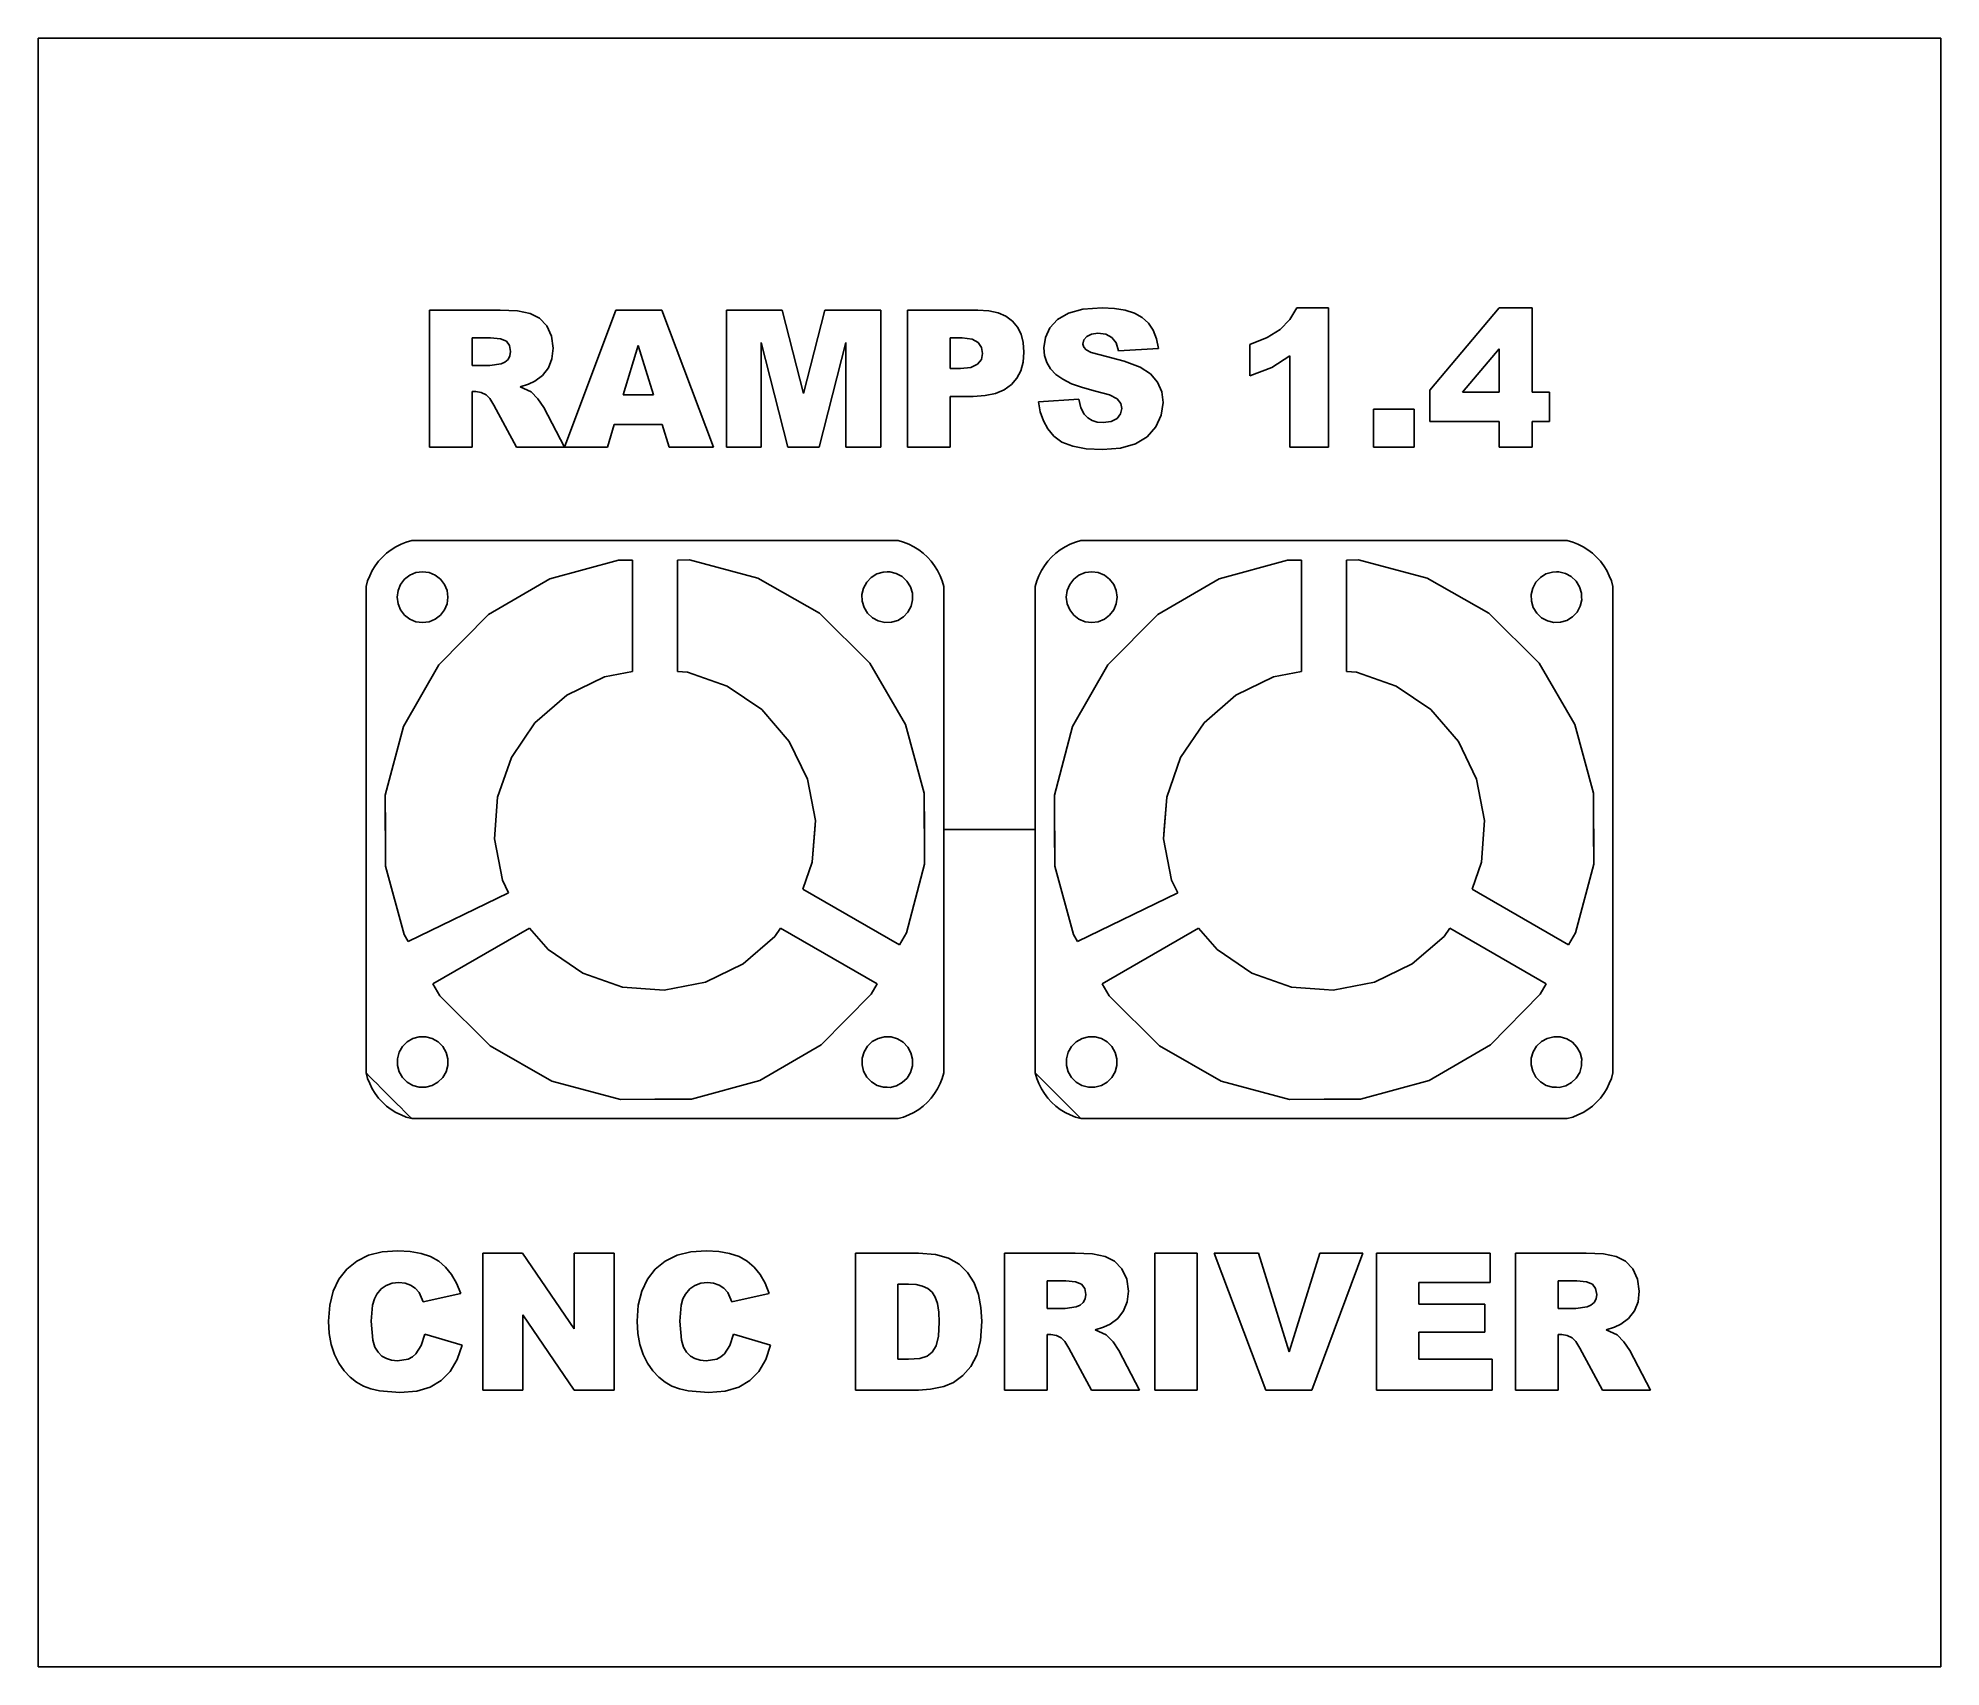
# Model space of a CAD drawing. Header units: metres. Extents: x 0 to 5.2, y 0 to 4.45.
import ezdxf

# ---------------------------------------------------------------- set-up
doc = ezdxf.new("R2010")
doc.units = ezdxf.units.M

msp = doc.modelspace()

# ---------------------------------------------------------------- linework, layer by layer
at = {"layer": '40mm_fan'}
for p, q in [((1.0071, 3.0747, -0.4625), (0.9927, 3.0691, -0.4625)), ((1.0071, 3.0747, -0.0625), (0.9927, 3.0691, -0.0625)), ((1.022, 3.079, -0.4625), (1.0071, 3.0747, -0.4625)), ((1.022, 3.079, -0.0625), (1.0071, 3.0747, -0.0625)), ((1.0071, 3.0747, -0.4625), (1.0071, 3.0747, -0.0625)), ((1.022, 3.079, -0.4625), (1.0515, 3.079, -0.4625)), ((1.022, 3.079, -0.0625), (1.0515, 3.079, -0.0625)), ((1.022, 3.079, -0.4625), (1.022, 3.079, -0.0625)), ((1.0515, 3.079, -0.4625), (2.3225, 3.079, -0.4625)), ((1.0515, 3.079, -0.4625), (1.0515, 3.079, -0.0625)), ((1.0515, 3.079, -0.0625), (2.3225, 3.079, -0.0625)), ((2.3225, 3.079, -0.4625), (2.3225, 3.079, -0.0625)), ((2.3225, 3.079, -0.0625), (2.352, 3.079, -0.0625)), ((2.3225, 3.079, -0.4625), (2.352, 3.079, -0.4625)), ((2.352, 3.079, -0.4625), (2.3669, 3.0747, -0.4625)), ((2.352, 3.079, -0.4625), (2.352, 3.079, -0.0625)), ((2.352, 3.079, -0.0625), (2.3669, 3.0747, -0.0625)), ((2.3669, 3.0747, -0.4625), (2.3813, 3.0691, -0.4625)), ((2.3669, 3.0747, -0.0625), (2.3813, 3.0691, -0.0625)), ((2.3669, 3.0747, -0.4625), (2.3669, 3.0747, -0.0625)), ((2.8371, 3.0747, -0.4625), (2.8227, 3.0691, -0.4625)), ((2.8371, 3.0747, -0.0625), (2.8227, 3.0691, -0.0625)), ((2.852, 3.079, -0.4625), (2.8371, 3.0747, -0.4625)), ((2.852, 3.079, -0.0625), (2.8371, 3.0747, -0.0625)), ((2.8371, 3.0747, -0.4625), (2.8371, 3.0747, -0.0625)), ((2.852, 3.079, -0.4625), (2.8815, 3.079, -0.4625)), ((2.852, 3.079, -0.0625), (2.8815, 3.079, -0.0625)), ((2.852, 3.079, -0.4625), (2.852, 3.079, -0.0625)), ((2.8815, 3.079, -0.4625), (4.1525, 3.079, -0.4625)), ((2.8815, 3.079, -0.4625), (2.8815, 3.079, -0.0625)), ((2.8815, 3.079, -0.0625), (4.1525, 3.079, -0.0625)), ((4.1525, 3.079, -0.4625), (4.1525, 3.079, -0.0625)), ((4.1525, 3.079, -0.0625), (4.182, 3.079, -0.0625)), ((4.1525, 3.079, -0.4625), (4.182, 3.079, -0.4625)), ((4.182, 3.079, -0.4625), (4.1969, 3.0747, -0.4625)), ((4.182, 3.079, -0.4625), (4.182, 3.079, -0.0625)), ((4.182, 3.079, -0.0625), (4.1969, 3.0747, -0.0625)), ((4.1969, 3.0747, -0.4625), (4.2113, 3.0691, -0.4625)), ((4.1969, 3.0747, -0.0625), (4.2113, 3.0691, -0.0625)), ((4.1969, 3.0747, -0.4625), (4.1969, 3.0747, -0.0625)), ((0.9314, 3.0227, -0.4625), (0.922, 3.0104, -0.4625)), ((0.9314, 3.0227, -0.0625), (0.922, 3.0104, -0.0625)), ((0.9418, 3.0342, -0.4625), (0.9314, 3.0227, -0.4625)), ((0.9418, 3.0342, -0.0625), (0.9314, 3.0227, -0.0625)), ((0.9314, 3.0227, -0.4625), (0.9314, 3.0227, -0.0625)), ((0.9533, 3.0446, -0.4625), (0.9418, 3.0342, -0.4625)), ((0.9533, 3.0446, -0.0625), (0.9418, 3.0342, -0.0625)), ((0.9418, 3.0342, -0.4625), (0.9418, 3.0342, -0.0625)), ((0.9656, 3.054, -0.4625), (0.9533, 3.0446, -0.4625)), ((0.9656, 3.054, -0.0625), (0.9533, 3.0446, -0.0625)), ((0.9533, 3.0446, -0.4625), (0.9533, 3.0446, -0.0625)), ((0.9788, 3.0621, -0.4625), (0.9656, 3.054, -0.4625)), ((0.9788, 3.0621, -0.0625), (0.9656, 3.054, -0.0625)), ((0.9656, 3.054, -0.4625), (0.9656, 3.054, -0.0625)), ((0.9927, 3.0691, -0.4625), (0.9788, 3.0621, -0.4625)), ((0.9927, 3.0691, -0.0625), (0.9788, 3.0621, -0.0625)), ((0.9788, 3.0621, -0.4625), (0.9788, 3.0621, -0.0625)), ((0.9927, 3.0691, -0.4625), (0.9927, 3.0691, -0.0625)), ((1.5871, 3.0255, -0.0625), (1.3999, 2.9746, -0.0625)), ((1.5871, 3.0255, -0.4625), (1.3999, 2.9746, -0.4625)), ((1.6255, 3.0257, -0.0625), (1.5871, 3.0255, -0.0625)), ((1.6255, 3.0257, -0.4625), (1.5871, 3.0255, -0.4625)), ((1.5871, 3.0255, -0.0625), (1.5871, 3.0255, -0.4625)), ((1.6255, 3.0257, -0.0625), (1.6255, 2.7209, -0.0625)), ((1.6255, 3.0257, -0.4625), (1.6255, 2.7209, -0.4625)), ((1.6255, 3.0257, -0.0625), (1.6255, 3.0257, -0.4625)), ((1.7812, 3.0263, -0.0625), (1.7485, 3.0261, -0.0625)), ((1.7812, 3.0263, -0.4625), (1.7485, 3.0261, -0.4625)), ((1.7485, 2.7214, -0.0625), (1.7485, 3.0261, -0.0625)), ((1.7485, 2.7214, -0.4625), (1.7485, 3.0261, -0.4625)), ((1.7485, 3.0261, -0.0625), (1.7485, 3.0261, -0.4625)), ((1.9688, 2.9768, -0.0625), (1.7812, 3.0263, -0.0625)), ((1.9688, 2.9768, -0.4625), (1.7812, 3.0263, -0.4625)), ((1.7812, 3.0263, -0.0625), (1.7812, 3.0263, -0.4625)), ((2.3813, 3.0691, -0.4625), (2.3952, 3.0621, -0.4625)), ((2.3813, 3.0691, -0.4625), (2.3813, 3.0691, -0.0625)), ((2.3813, 3.0691, -0.0625), (2.3952, 3.0621, -0.0625)), ((2.3952, 3.0621, -0.4625), (2.4084, 3.054, -0.4625)), ((2.3952, 3.0621, -0.0625), (2.4084, 3.054, -0.0625)), ((2.3952, 3.0621, -0.4625), (2.3952, 3.0621, -0.0625)), ((2.4084, 3.054, -0.4625), (2.4207, 3.0446, -0.4625)), ((2.4084, 3.054, -0.0625), (2.4207, 3.0446, -0.0625)), ((2.4084, 3.054, -0.4625), (2.4084, 3.054, -0.0625)), ((2.4207, 3.0446, -0.4625), (2.4322, 3.0342, -0.4625)), ((2.4207, 3.0446, -0.4625), (2.4207, 3.0446, -0.0625)), ((2.4207, 3.0446, -0.0625), (2.4322, 3.0342, -0.0625)), ((2.4322, 3.0342, -0.4625), (2.4426, 3.0227, -0.4625)), ((2.4322, 3.0342, -0.0625), (2.4426, 3.0227, -0.0625)), ((2.4322, 3.0342, -0.4625), (2.4322, 3.0342, -0.0625)), ((2.4426, 3.0227, -0.4625), (2.452, 3.0104, -0.4625)), ((2.4426, 3.0227, -0.0625), (2.452, 3.0104, -0.0625)), ((2.4426, 3.0227, -0.4625), (2.4426, 3.0227, -0.0625)), ((2.7614, 3.0227, -0.4625), (2.752, 3.0104, -0.4625)), ((2.7614, 3.0227, -0.0625), (2.752, 3.0104, -0.0625)), ((2.7718, 3.0342, -0.4625), (2.7614, 3.0227, -0.4625)), ((2.7718, 3.0342, -0.0625), (2.7614, 3.0227, -0.0625)), ((2.7614, 3.0227, -0.4625), (2.7614, 3.0227, -0.0625)), ((2.7833, 3.0446, -0.4625), (2.7718, 3.0342, -0.4625)), ((2.7833, 3.0446, -0.0625), (2.7718, 3.0342, -0.0625)), ((2.7718, 3.0342, -0.4625), (2.7718, 3.0342, -0.0625)), ((2.7956, 3.054, -0.4625), (2.7833, 3.0446, -0.4625)), ((2.7956, 3.054, -0.0625), (2.7833, 3.0446, -0.0625)), ((2.7833, 3.0446, -0.4625), (2.7833, 3.0446, -0.0625)), ((2.8088, 3.0621, -0.4625), (2.7956, 3.054, -0.4625)), ((2.8088, 3.0621, -0.0625), (2.7956, 3.054, -0.0625)), ((2.7956, 3.054, -0.4625), (2.7956, 3.054, -0.0625)), ((2.8227, 3.0691, -0.4625), (2.8088, 3.0621, -0.4625)), ((2.8227, 3.0691, -0.0625), (2.8088, 3.0621, -0.0625)), ((2.8088, 3.0621, -0.4625), (2.8088, 3.0621, -0.0625)), ((2.8227, 3.0691, -0.4625), (2.8227, 3.0691, -0.0625)), ((3.4171, 3.0255, -0.0625), (3.2299, 2.9746, -0.0625)), ((3.4171, 3.0255, -0.4625), (3.2299, 2.9746, -0.4625)), ((3.4555, 3.0257, -0.0625), (3.4171, 3.0255, -0.0625)), ((3.4555, 3.0257, -0.4625), (3.4171, 3.0255, -0.4625)), ((3.4171, 3.0255, -0.0625), (3.4171, 3.0255, -0.4625)), ((3.4555, 3.0257, -0.0625), (3.4555, 2.7209, -0.0625)), ((3.4555, 3.0257, -0.4625), (3.4555, 2.7209, -0.4625)), ((3.4555, 3.0257, -0.0625), (3.4555, 3.0257, -0.4625)), ((3.6112, 3.0263, -0.0625), (3.5785, 3.0261, -0.0625)), ((3.6112, 3.0263, -0.4625), (3.5785, 3.0261, -0.4625)), ((3.5785, 2.7214, -0.0625), (3.5785, 3.0261, -0.0625)), ((3.5785, 2.7214, -0.4625), (3.5785, 3.0261, -0.4625)), ((3.5785, 3.0261, -0.0625), (3.5785, 3.0261, -0.4625)), ((3.7988, 2.9768, -0.0625), (3.6112, 3.0263, -0.0625)), ((3.7988, 2.9768, -0.4625), (3.6112, 3.0263, -0.4625)), ((3.6112, 3.0263, -0.0625), (3.6112, 3.0263, -0.4625)), ((4.2113, 3.0691, -0.4625), (4.2252, 3.0621, -0.4625)), ((4.2113, 3.0691, -0.4625), (4.2113, 3.0691, -0.0625)), ((4.2113, 3.0691, -0.0625), (4.2252, 3.0621, -0.0625)), ((4.2252, 3.0621, -0.4625), (4.2384, 3.054, -0.4625)), ((4.2252, 3.0621, -0.0625), (4.2384, 3.054, -0.0625)), ((4.2252, 3.0621, -0.4625), (4.2252, 3.0621, -0.0625)), ((4.2384, 3.054, -0.4625), (4.2507, 3.0446, -0.4625)), ((4.2384, 3.054, -0.0625), (4.2507, 3.0446, -0.0625)), ((4.2384, 3.054, -0.4625), (4.2384, 3.054, -0.0625)), ((4.2507, 3.0446, -0.4625), (4.2622, 3.0342, -0.4625)), ((4.2507, 3.0446, -0.4625), (4.2507, 3.0446, -0.0625)), ((4.2507, 3.0446, -0.0625), (4.2622, 3.0342, -0.0625)), ((4.2622, 3.0342, -0.4625), (4.2726, 3.0227, -0.4625)), ((4.2622, 3.0342, -0.0625), (4.2726, 3.0227, -0.0625)), ((4.2622, 3.0342, -0.4625), (4.2622, 3.0342, -0.0625)), ((4.2726, 3.0227, -0.4625), (4.282, 3.0104, -0.4625)), ((4.2726, 3.0227, -0.0625), (4.282, 3.0104, -0.0625)), ((4.2726, 3.0227, -0.4625), (4.2726, 3.0227, -0.0625)), ((0.9013, 2.9689, -0.4625), (0.897, 2.954, -0.4625)), ((0.9013, 2.9689, -0.0625), (0.897, 2.954, -0.0625)), ((0.9069, 2.9833, -0.4625), (0.9013, 2.9689, -0.4625)), ((0.9069, 2.9833, -0.0625), (0.9013, 2.9689, -0.0625)), ((0.9013, 2.9689, -0.4625), (0.9013, 2.9689, -0.0625)), ((0.9139, 2.9972, -0.4625), (0.9069, 2.9833, -0.4625)), ((0.9139, 2.9972, -0.0625), (0.9069, 2.9833, -0.0625)), ((0.9069, 2.9833, -0.4625), (0.9069, 2.9833, -0.0625)), ((0.922, 3.0104, -0.4625), (0.9139, 2.9972, -0.4625)), ((0.922, 3.0104, -0.0625), (0.9139, 2.9972, -0.0625)), ((0.9139, 2.9972, -0.4625), (0.9139, 2.9972, -0.0625)), ((0.922, 3.0104, -0.4625), (0.922, 3.0104, -0.0625)), ((1.0024, 2.9736, -0.0625), (0.9913, 2.9592, -0.0625)), ((1.0024, 2.9736, -0.4625), (0.9913, 2.9592, -0.4625)), ((1.0168, 2.9847, -0.0625), (1.0024, 2.9736, -0.0625)), ((1.0168, 2.9847, -0.4625), (1.0024, 2.9736, -0.4625)), ((1.0024, 2.9736, -0.0625), (1.0024, 2.9736, -0.4625)), ((1.0335, 2.9916, -0.0625), (1.0168, 2.9847, -0.0625)), ((1.0335, 2.9916, -0.4625), (1.0168, 2.9847, -0.4625)), ((1.0168, 2.9847, -0.0625), (1.0168, 2.9847, -0.4625)), ((1.0515, 2.994, -0.0625), (1.0335, 2.9916, -0.0625)), ((1.0515, 2.994, -0.4625), (1.0335, 2.9916, -0.4625)), ((1.0335, 2.9916, -0.0625), (1.0335, 2.9916, -0.4625)), ((1.0695, 2.9916, -0.4625), (1.0515, 2.994, -0.4625)), ((1.0695, 2.9916, -0.0625), (1.0515, 2.994, -0.0625)), ((1.0515, 2.994, -0.0625), (1.0515, 2.994, -0.4625)), ((1.0695, 2.9916, -0.0625), (1.0695, 2.9916, -0.4625)), ((1.0863, 2.9847, -0.0625), (1.0695, 2.9916, -0.0625)), ((1.0863, 2.9847, -0.4625), (1.0695, 2.9916, -0.4625)), ((1.0863, 2.9847, -0.0625), (1.0863, 2.9847, -0.4625)), ((1.1006, 2.9736, -0.4625), (1.0863, 2.9847, -0.4625)), ((1.1006, 2.9736, -0.0625), (1.0863, 2.9847, -0.0625)), ((1.1117, 2.9592, -0.0625), (1.1006, 2.9736, -0.0625)), ((1.1006, 2.9736, -0.0625), (1.1006, 2.9736, -0.4625)), ((1.1117, 2.9592, -0.4625), (1.1006, 2.9736, -0.4625)), ((1.3999, 2.9746, -0.0625), (1.2323, 2.8769, -0.0625)), ((1.3999, 2.9746, -0.4625), (1.2323, 2.8769, -0.4625)), ((1.3999, 2.9746, -0.0625), (1.3999, 2.9746, -0.4625)), ((2.1372, 2.8804, -0.0625), (1.9688, 2.9768, -0.0625)), ((2.1372, 2.8804, -0.4625), (1.9688, 2.9768, -0.4625)), ((1.9688, 2.9768, -0.0625), (1.9688, 2.9768, -0.4625)), ((2.2785, 2.9783, -0.0625), (2.2661, 2.9651, -0.0625)), ((2.2785, 2.9783, -0.4625), (2.2661, 2.9651, -0.4625)), ((2.2939, 2.9879, -0.4625), (2.2785, 2.9783, -0.4625)), ((2.2939, 2.9879, -0.0625), (2.2785, 2.9783, -0.0625)), ((2.2785, 2.9783, -0.0625), (2.2785, 2.9783, -0.4625)), ((2.3113, 2.9931, -0.4625), (2.2939, 2.9879, -0.4625)), ((2.3113, 2.9931, -0.0625), (2.2939, 2.9879, -0.0625)), ((2.2939, 2.9879, -0.0625), (2.2939, 2.9879, -0.4625)), ((2.3225, 2.9934, -0.0625), (2.3113, 2.9931, -0.0625)), ((2.3225, 2.9934, -0.4625), (2.3113, 2.9931, -0.4625)), ((2.3113, 2.9931, -0.0625), (2.3113, 2.9931, -0.4625)), ((2.3294, 2.9937, -0.0625), (2.3225, 2.9934, -0.0625)), ((2.3294, 2.9937, -0.4625), (2.3225, 2.9934, -0.4625)), ((2.3225, 2.9934, -0.0625), (2.3225, 2.9934, -0.4625)), ((2.3471, 2.9895, -0.0625), (2.3294, 2.9937, -0.0625)), ((2.3471, 2.9895, -0.4625), (2.3294, 2.9937, -0.4625)), ((2.3294, 2.9937, -0.0625), (2.3294, 2.9937, -0.4625)), ((2.3631, 2.9809, -0.0625), (2.3471, 2.9895, -0.0625)), ((2.3471, 2.9895, -0.0625), (2.3471, 2.9895, -0.4625)), ((2.3631, 2.9809, -0.4625), (2.3471, 2.9895, -0.4625)), ((2.3763, 2.9685, -0.0625), (2.3631, 2.9809, -0.0625)), ((2.3763, 2.9685, -0.4625), (2.3631, 2.9809, -0.4625)), ((2.3631, 2.9809, -0.0625), (2.3631, 2.9809, -0.4625)), ((2.3859, 2.9531, -0.0625), (2.3763, 2.9685, -0.0625)), ((2.3859, 2.9531, -0.4625), (2.3763, 2.9685, -0.4625)), ((2.3763, 2.9685, -0.0625), (2.3763, 2.9685, -0.4625)), ((2.452, 3.0104, -0.4625), (2.4601, 2.9972, -0.4625)), ((2.452, 3.0104, -0.0625), (2.4601, 2.9972, -0.0625)), ((2.452, 3.0104, -0.4625), (2.452, 3.0104, -0.0625)), ((2.4601, 2.9972, -0.4625), (2.4671, 2.9833, -0.4625)), ((2.4601, 2.9972, -0.0625), (2.4671, 2.9833, -0.0625)), ((2.4601, 2.9972, -0.4625), (2.4601, 2.9972, -0.0625)), ((2.4671, 2.9833, -0.0625), (2.4727, 2.9689, -0.0625)), ((2.4671, 2.9833, -0.4625), (2.4727, 2.9689, -0.4625)), ((2.4671, 2.9833, -0.4625), (2.4671, 2.9833, -0.0625)), ((2.4727, 2.9689, -0.4625), (2.477, 2.954, -0.4625)), ((2.4727, 2.9689, -0.0625), (2.477, 2.954, -0.0625)), ((2.4727, 2.9689, -0.4625), (2.4727, 2.9689, -0.0625)), ((2.7313, 2.9689, -0.4625), (2.727, 2.954, -0.4625)), ((2.7313, 2.9689, -0.0625), (2.727, 2.954, -0.0625)), ((2.7369, 2.9833, -0.4625), (2.7313, 2.9689, -0.4625)), ((2.7369, 2.9833, -0.0625), (2.7313, 2.9689, -0.0625)), ((2.7313, 2.9689, -0.4625), (2.7313, 2.9689, -0.0625)), ((2.7439, 2.9972, -0.4625), (2.7369, 2.9833, -0.4625)), ((2.7439, 2.9972, -0.0625), (2.7369, 2.9833, -0.0625)), ((2.7369, 2.9833, -0.4625), (2.7369, 2.9833, -0.0625)), ((2.752, 3.0104, -0.4625), (2.7439, 2.9972, -0.4625)), ((2.752, 3.0104, -0.0625), (2.7439, 2.9972, -0.0625)), ((2.7439, 2.9972, -0.4625), (2.7439, 2.9972, -0.0625)), ((2.752, 3.0104, -0.4625), (2.752, 3.0104, -0.0625)), ((2.8324, 2.9736, -0.0625), (2.8213, 2.9592, -0.0625)), ((2.8324, 2.9736, -0.4625), (2.8213, 2.9592, -0.4625)), ((2.8467, 2.9847, -0.0625), (2.8324, 2.9736, -0.0625)), ((2.8467, 2.9847, -0.4625), (2.8324, 2.9736, -0.4625)), ((2.8324, 2.9736, -0.0625), (2.8324, 2.9736, -0.4625)), ((2.8635, 2.9916, -0.0625), (2.8467, 2.9847, -0.0625)), ((2.8635, 2.9916, -0.4625), (2.8467, 2.9847, -0.4625)), ((2.8467, 2.9847, -0.0625), (2.8467, 2.9847, -0.4625)), ((2.8815, 2.994, -0.0625), (2.8635, 2.9916, -0.0625)), ((2.8815, 2.994, -0.4625), (2.8635, 2.9916, -0.4625)), ((2.8635, 2.9916, -0.0625), (2.8635, 2.9916, -0.4625)), ((2.8995, 2.9916, -0.4625), (2.8815, 2.994, -0.4625)), ((2.8995, 2.9916, -0.0625), (2.8815, 2.994, -0.0625)), ((2.8815, 2.994, -0.0625), (2.8815, 2.994, -0.4625)), ((2.8995, 2.9916, -0.0625), (2.8995, 2.9916, -0.4625)), ((2.9163, 2.9847, -0.0625), (2.8995, 2.9916, -0.0625)), ((2.9163, 2.9847, -0.4625), (2.8995, 2.9916, -0.4625)), ((2.9163, 2.9847, -0.0625), (2.9163, 2.9847, -0.4625)), ((2.9306, 2.9736, -0.4625), (2.9163, 2.9847, -0.4625)), ((2.9306, 2.9736, -0.0625), (2.9163, 2.9847, -0.0625)), ((2.9417, 2.9592, -0.0625), (2.9306, 2.9736, -0.0625)), ((2.9306, 2.9736, -0.0625), (2.9306, 2.9736, -0.4625)), ((2.9417, 2.9592, -0.4625), (2.9306, 2.9736, -0.4625)), ((3.2299, 2.9746, -0.0625), (3.0623, 2.8769, -0.0625)), ((3.2299, 2.9746, -0.4625), (3.0623, 2.8769, -0.4625)), ((3.2299, 2.9746, -0.0625), (3.2299, 2.9746, -0.4625)), ((3.9672, 2.8804, -0.0625), (3.7988, 2.9768, -0.0625)), ((3.9672, 2.8804, -0.4625), (3.7988, 2.9768, -0.4625)), ((3.7988, 2.9768, -0.0625), (3.7988, 2.9768, -0.4625)), ((4.1085, 2.9783, -0.0625), (4.0961, 2.9651, -0.0625)), ((4.1085, 2.9783, -0.4625), (4.0961, 2.9651, -0.4625)), ((4.1239, 2.9879, -0.4625), (4.1085, 2.9783, -0.4625)), ((4.1239, 2.9879, -0.0625), (4.1085, 2.9783, -0.0625)), ((4.1085, 2.9783, -0.0625), (4.1085, 2.9783, -0.4625)), ((4.1413, 2.9931, -0.4625), (4.1239, 2.9879, -0.4625)), ((4.1413, 2.9931, -0.0625), (4.1239, 2.9879, -0.0625)), ((4.1239, 2.9879, -0.0625), (4.1239, 2.9879, -0.4625)), ((4.1525, 2.9934, -0.0625), (4.1413, 2.9931, -0.0625)), ((4.1525, 2.9934, -0.4625), (4.1413, 2.9931, -0.4625)), ((4.1413, 2.9931, -0.0625), (4.1413, 2.9931, -0.4625)), ((4.1594, 2.9937, -0.0625), (4.1525, 2.9934, -0.0625)), ((4.1594, 2.9937, -0.4625), (4.1525, 2.9934, -0.4625)), ((4.1525, 2.9934, -0.0625), (4.1525, 2.9934, -0.4625)), ((4.1771, 2.9895, -0.0625), (4.1594, 2.9937, -0.0625)), ((4.1771, 2.9895, -0.4625), (4.1594, 2.9937, -0.4625)), ((4.1594, 2.9937, -0.0625), (4.1594, 2.9937, -0.4625)), ((4.1931, 2.9809, -0.0625), (4.1771, 2.9895, -0.0625)), ((4.1771, 2.9895, -0.0625), (4.1771, 2.9895, -0.4625)), ((4.1931, 2.9809, -0.4625), (4.1771, 2.9895, -0.4625)), ((4.2063, 2.9685, -0.0625), (4.1931, 2.9809, -0.0625)), ((4.2063, 2.9685, -0.4625), (4.1931, 2.9809, -0.4625)), ((4.1931, 2.9809, -0.0625), (4.1931, 2.9809, -0.4625)), ((4.2159, 2.9531, -0.0625), (4.2063, 2.9685, -0.0625)), ((4.2159, 2.9531, -0.4625), (4.2063, 2.9685, -0.4625)), ((4.2063, 2.9685, -0.0625), (4.2063, 2.9685, -0.4625)), ((4.282, 3.0104, -0.4625), (4.2901, 2.9972, -0.4625)), ((4.282, 3.0104, -0.0625), (4.2901, 2.9972, -0.0625)), ((4.282, 3.0104, -0.4625), (4.282, 3.0104, -0.0625)), ((4.2901, 2.9972, -0.4625), (4.2971, 2.9833, -0.4625)), ((4.2901, 2.9972, -0.0625), (4.2971, 2.9833, -0.0625)), ((4.2901, 2.9972, -0.4625), (4.2901, 2.9972, -0.0625)), ((4.2971, 2.9833, -0.0625), (4.3027, 2.9689, -0.0625)), ((4.2971, 2.9833, -0.4625), (4.3027, 2.9689, -0.4625)), ((4.2971, 2.9833, -0.4625), (4.2971, 2.9833, -0.0625)), ((4.3027, 2.9689, -0.4625), (4.307, 2.954, -0.4625)), ((4.3027, 2.9689, -0.0625), (4.307, 2.954, -0.0625)), ((4.3027, 2.9689, -0.4625), (4.3027, 2.9689, -0.0625)), ((0.897, 2.954, -0.4625), (0.897, 2.954, -0.0625)), ((0.897, 2.9245, -0.4625), (0.897, 2.954, -0.4625)), ((0.897, 2.9245, -0.0625), (0.897, 2.954, -0.0625)), ((0.897, 1.6535, -0.0625), (0.897, 2.9245, -0.0625)), ((0.897, 1.6535, -0.4625), (0.897, 2.9245, -0.4625)), ((0.897, 2.9245, -0.4625), (0.897, 2.9245, -0.0625)), ((0.9844, 2.9425, -0.0625), (0.982, 2.9245, -0.0625)), ((0.9844, 2.9425, -0.4625), (0.982, 2.9245, -0.4625)), ((0.982, 2.9245, -0.0625), (0.982, 2.9245, -0.4625)), ((0.982, 2.9245, -0.0625), (0.9844, 2.9065, -0.0625)), ((0.982, 2.9245, -0.4625), (0.9844, 2.9065, -0.4625)), ((0.9913, 2.9592, -0.0625), (0.9844, 2.9425, -0.0625)), ((0.9913, 2.9592, -0.4625), (0.9844, 2.9425, -0.4625)), ((0.9844, 2.9425, -0.0625), (0.9844, 2.9425, -0.4625)), ((0.9913, 2.9592, -0.0625), (0.9913, 2.9592, -0.4625)), ((1.1186, 2.9425, -0.0625), (1.1117, 2.9592, -0.0625)), ((1.1186, 2.9425, -0.4625), (1.1117, 2.9592, -0.4625)), ((1.1117, 2.9592, -0.0625), (1.1117, 2.9592, -0.4625)), ((1.1186, 2.9425, -0.0625), (1.1186, 2.9425, -0.4625)), ((1.121, 2.9245, -0.4625), (1.1186, 2.9425, -0.4625)), ((1.121, 2.9245, -0.0625), (1.1186, 2.9425, -0.0625)), ((1.1186, 2.9065, -0.0625), (1.121, 2.9245, -0.0625)), ((1.1186, 2.9065, -0.4625), (1.121, 2.9245, -0.4625)), ((1.121, 2.9245, -0.0625), (1.121, 2.9245, -0.4625)), ((2.2575, 2.9491, -0.4625), (2.2533, 2.9314, -0.4625)), ((2.2575, 2.9491, -0.0625), (2.2533, 2.9314, -0.0625)), ((2.2533, 2.9314, -0.0625), (2.2539, 2.9133, -0.0625)), ((2.2533, 2.9314, -0.0625), (2.2533, 2.9314, -0.4625)), ((2.2533, 2.9314, -0.4625), (2.2539, 2.9133, -0.4625)), ((2.2661, 2.9651, -0.4625), (2.2575, 2.9491, -0.4625)), ((2.2661, 2.9651, -0.0625), (2.2575, 2.9491, -0.0625)), ((2.2575, 2.9491, -0.0625), (2.2575, 2.9491, -0.4625)), ((2.2661, 2.9651, -0.0625), (2.2661, 2.9651, -0.4625)), ((2.3859, 2.9531, -0.0625), (2.3859, 2.9531, -0.4625)), ((2.3911, 2.9357, -0.0625), (2.3859, 2.9531, -0.0625)), ((2.3911, 2.9357, -0.4625), (2.3859, 2.9531, -0.4625)), ((2.3875, 2.8999, -0.4625), (2.3917, 2.9176, -0.4625)), ((2.3875, 2.8999, -0.0625), (2.3917, 2.9176, -0.0625)), ((2.3914, 2.9245, -0.4625), (2.3911, 2.9357, -0.4625)), ((2.3911, 2.9357, -0.0625), (2.3911, 2.9357, -0.4625)), ((2.3914, 2.9245, -0.0625), (2.3911, 2.9357, -0.0625)), ((2.3917, 2.9176, -0.0625), (2.3914, 2.9245, -0.0625)), ((2.3917, 2.9176, -0.4625), (2.3914, 2.9245, -0.4625)), ((2.3914, 2.9245, -0.0625), (2.3914, 2.9245, -0.4625)), ((2.3917, 2.9176, -0.0625), (2.3917, 2.9176, -0.4625)), ((2.477, 2.954, -0.4625), (2.477, 2.954, -0.0625)), ((2.477, 2.954, -0.4625), (2.477, 2.9245, -0.4625)), ((2.477, 2.954, -0.0625), (2.477, 2.9245, -0.0625)), ((2.477, 2.9245, -0.4625), (2.477, 1.6535, -0.4625)), ((2.477, 2.9245, -0.0625), (2.477, 1.6535, -0.0625)), ((2.477, 2.9245, -0.4625), (2.477, 2.9245, -0.0625)), ((2.727, 2.954, -0.4625), (2.727, 2.954, -0.0625)), ((2.727, 2.9245, -0.4625), (2.727, 2.954, -0.4625)), ((2.727, 2.9245, -0.0625), (2.727, 2.954, -0.0625)), ((2.727, 1.6535, -0.0625), (2.727, 2.9245, -0.0625)), ((2.727, 1.6535, -0.4625), (2.727, 2.9245, -0.4625)), ((2.727, 2.9245, -0.4625), (2.727, 2.9245, -0.0625)), ((2.8144, 2.9425, -0.0625), (2.812, 2.9245, -0.0625)), ((2.8144, 2.9425, -0.4625), (2.812, 2.9245, -0.4625)), ((2.812, 2.9245, -0.0625), (2.812, 2.9245, -0.4625)), ((2.812, 2.9245, -0.0625), (2.8144, 2.9065, -0.0625)), ((2.812, 2.9245, -0.4625), (2.8144, 2.9065, -0.4625)), ((2.8213, 2.9592, -0.0625), (2.8144, 2.9425, -0.0625)), ((2.8213, 2.9592, -0.4625), (2.8144, 2.9425, -0.4625)), ((2.8144, 2.9425, -0.0625), (2.8144, 2.9425, -0.4625)), ((2.8213, 2.9592, -0.0625), (2.8213, 2.9592, -0.4625)), ((2.9486, 2.9425, -0.0625), (2.9417, 2.9592, -0.0625)), ((2.9486, 2.9425, -0.4625), (2.9417, 2.9592, -0.4625)), ((2.9417, 2.9592, -0.0625), (2.9417, 2.9592, -0.4625)), ((2.9486, 2.9425, -0.0625), (2.9486, 2.9425, -0.4625)), ((2.951, 2.9245, -0.4625), (2.9486, 2.9425, -0.4625)), ((2.951, 2.9245, -0.0625), (2.9486, 2.9425, -0.0625)), ((2.9486, 2.9065, -0.0625), (2.951, 2.9245, -0.0625)), ((2.9486, 2.9065, -0.4625), (2.951, 2.9245, -0.4625)), ((2.951, 2.9245, -0.0625), (2.951, 2.9245, -0.4625)), ((4.0875, 2.9491, -0.4625), (4.0833, 2.9314, -0.4625)), ((4.0875, 2.9491, -0.0625), (4.0833, 2.9314, -0.0625)), ((4.0833, 2.9314, -0.0625), (4.0839, 2.9133, -0.0625)), ((4.0833, 2.9314, -0.0625), (4.0833, 2.9314, -0.4625)), ((4.0833, 2.9314, -0.4625), (4.0839, 2.9133, -0.4625)), ((4.0961, 2.9651, -0.4625), (4.0875, 2.9491, -0.4625)), ((4.0961, 2.9651, -0.0625), (4.0875, 2.9491, -0.0625)), ((4.0875, 2.9491, -0.0625), (4.0875, 2.9491, -0.4625)), ((4.0961, 2.9651, -0.0625), (4.0961, 2.9651, -0.4625)), ((4.2159, 2.9531, -0.0625), (4.2159, 2.9531, -0.4625)), ((4.2211, 2.9357, -0.0625), (4.2159, 2.9531, -0.0625)), ((4.2211, 2.9357, -0.4625), (4.2159, 2.9531, -0.4625)), ((4.2175, 2.8999, -0.4625), (4.2217, 2.9176, -0.4625)), ((4.2175, 2.8999, -0.0625), (4.2217, 2.9176, -0.0625)), ((4.2214, 2.9245, -0.4625), (4.2211, 2.9357, -0.4625)), ((4.2211, 2.9357, -0.0625), (4.2211, 2.9357, -0.4625)), ((4.2214, 2.9245, -0.0625), (4.2211, 2.9357, -0.0625)), ((4.2217, 2.9176, -0.0625), (4.2214, 2.9245, -0.0625)), ((4.2217, 2.9176, -0.4625), (4.2214, 2.9245, -0.4625)), ((4.2214, 2.9245, -0.0625), (4.2214, 2.9245, -0.4625)), ((4.2217, 2.9176, -0.0625), (4.2217, 2.9176, -0.4625)), ((4.307, 2.954, -0.4625), (4.307, 2.954, -0.0625)), ((4.307, 2.954, -0.4625), (4.307, 2.9245, -0.4625)), ((4.307, 2.954, -0.0625), (4.307, 2.9245, -0.0625)), ((4.307, 2.9245, -0.4625), (4.307, 1.6535, -0.4625)), ((4.307, 2.9245, -0.0625), (4.307, 1.6535, -0.0625)), ((4.307, 2.9245, -0.4625), (4.307, 2.9245, -0.0625)), ((0.9844, 2.9065, -0.0625), (0.9844, 2.9065, -0.4625)), ((0.9844, 2.9065, -0.0625), (0.9913, 2.8897, -0.0625)), ((0.9844, 2.9065, -0.4625), (0.9913, 2.8897, -0.4625)), ((0.9913, 2.8897, -0.4625), (1.0024, 2.8754, -0.4625)), ((0.9913, 2.8897, -0.0625), (0.9913, 2.8897, -0.4625)), ((0.9913, 2.8897, -0.0625), (1.0024, 2.8754, -0.0625)), ((1.0024, 2.8754, -0.0625), (1.0024, 2.8754, -0.4625)), ((1.0024, 2.8754, -0.0625), (1.0168, 2.8643, -0.0625)), ((1.0024, 2.8754, -0.4625), (1.0168, 2.8643, -0.4625)), ((1.0168, 2.8643, -0.0625), (1.0168, 2.8643, -0.4625)), ((1.0168, 2.8643, -0.0625), (1.0335, 2.8574, -0.0625)), ((1.0168, 2.8643, -0.4625), (1.0335, 2.8574, -0.4625)), ((1.0695, 2.8574, -0.0625), (1.0863, 2.8643, -0.0625)), ((1.0695, 2.8574, -0.4625), (1.0863, 2.8643, -0.4625)), ((1.0863, 2.8643, -0.4625), (1.1006, 2.8754, -0.4625)), ((1.0863, 2.8643, -0.0625), (1.1006, 2.8754, -0.0625)), ((1.0863, 2.8643, -0.0625), (1.0863, 2.8643, -0.4625)), ((1.2323, 2.8769, -0.0625), (1.0956, 2.7392, -0.0625)), ((1.2323, 2.8769, -0.4625), (1.0956, 2.7392, -0.4625)), ((1.1006, 2.8754, -0.0625), (1.1117, 2.8897, -0.0625)), ((1.1006, 2.8754, -0.4625), (1.1117, 2.8897, -0.4625)), ((1.1006, 2.8754, -0.0625), (1.1006, 2.8754, -0.4625)), ((1.1117, 2.8897, -0.0625), (1.1186, 2.9065, -0.0625)), ((1.1117, 2.8897, -0.4625), (1.1186, 2.9065, -0.4625)), ((1.1117, 2.8897, -0.0625), (1.1117, 2.8897, -0.4625)), ((1.1186, 2.9065, -0.0625), (1.1186, 2.9065, -0.4625)), ((1.2323, 2.8769, -0.0625), (1.2323, 2.8769, -0.4625)), ((2.2749, 2.7437, -0.0625), (2.1372, 2.8804, -0.0625)), ((2.2749, 2.7437, -0.4625), (2.1372, 2.8804, -0.4625)), ((2.1372, 2.8804, -0.0625), (2.1372, 2.8804, -0.4625)), ((2.2539, 2.9133, -0.4625), (2.2591, 2.8959, -0.4625)), ((2.2539, 2.9133, -0.0625), (2.2539, 2.9133, -0.4625)), ((2.2539, 2.9133, -0.0625), (2.2591, 2.8959, -0.0625)), ((2.2591, 2.8959, -0.4625), (2.2687, 2.8805, -0.4625)), ((2.2591, 2.8959, -0.0625), (2.2591, 2.8959, -0.4625)), ((2.2591, 2.8959, -0.0625), (2.2687, 2.8805, -0.0625)), ((2.2687, 2.8805, -0.0625), (2.2687, 2.8805, -0.4625)), ((2.2687, 2.8805, -0.0625), (2.2819, 2.8681, -0.0625)), ((2.2687, 2.8805, -0.4625), (2.2819, 2.8681, -0.4625)), ((2.2819, 2.8681, -0.4625), (2.2979, 2.8595, -0.4625)), ((2.2819, 2.8681, -0.0625), (2.2819, 2.8681, -0.4625)), ((2.2819, 2.8681, -0.0625), (2.2979, 2.8595, -0.0625)), ((2.3511, 2.8611, -0.4625), (2.3665, 2.8707, -0.4625)), ((2.3511, 2.8611, -0.0625), (2.3665, 2.8707, -0.0625)), ((2.3665, 2.8707, -0.0625), (2.3789, 2.8839, -0.0625)), ((2.3665, 2.8707, -0.4625), (2.3789, 2.8839, -0.4625)), ((2.3665, 2.8707, -0.0625), (2.3665, 2.8707, -0.4625)), ((2.3789, 2.8839, -0.0625), (2.3875, 2.8999, -0.0625)), ((2.3789, 2.8839, -0.4625), (2.3875, 2.8999, -0.4625)), ((2.3789, 2.8839, -0.0625), (2.3789, 2.8839, -0.4625)), ((2.3875, 2.8999, -0.0625), (2.3875, 2.8999, -0.4625)), ((2.8144, 2.9065, -0.0625), (2.8144, 2.9065, -0.4625)), ((2.8144, 2.9065, -0.0625), (2.8213, 2.8897, -0.0625)), ((2.8144, 2.9065, -0.4625), (2.8213, 2.8897, -0.4625)), ((2.8213, 2.8897, -0.4625), (2.8324, 2.8754, -0.4625)), ((2.8213, 2.8897, -0.0625), (2.8213, 2.8897, -0.4625)), ((2.8213, 2.8897, -0.0625), (2.8324, 2.8754, -0.0625)), ((2.8324, 2.8754, -0.0625), (2.8324, 2.8754, -0.4625)), ((2.8324, 2.8754, -0.0625), (2.8467, 2.8643, -0.0625)), ((2.8324, 2.8754, -0.4625), (2.8467, 2.8643, -0.4625)), ((2.8467, 2.8643, -0.0625), (2.8467, 2.8643, -0.4625)), ((2.8467, 2.8643, -0.0625), (2.8635, 2.8574, -0.0625)), ((2.8467, 2.8643, -0.4625), (2.8635, 2.8574, -0.4625)), ((2.8995, 2.8574, -0.0625), (2.9163, 2.8643, -0.0625)), ((2.8995, 2.8574, -0.4625), (2.9163, 2.8643, -0.4625)), ((2.9163, 2.8643, -0.4625), (2.9306, 2.8754, -0.4625)), ((2.9163, 2.8643, -0.0625), (2.9306, 2.8754, -0.0625)), ((2.9163, 2.8643, -0.0625), (2.9163, 2.8643, -0.4625)), ((3.0623, 2.8769, -0.0625), (2.9256, 2.7392, -0.0625)), ((3.0623, 2.8769, -0.4625), (2.9256, 2.7392, -0.4625)), ((2.9306, 2.8754, -0.0625), (2.9417, 2.8897, -0.0625)), ((2.9306, 2.8754, -0.4625), (2.9417, 2.8897, -0.4625)), ((2.9306, 2.8754, -0.0625), (2.9306, 2.8754, -0.4625)), ((2.9417, 2.8897, -0.0625), (2.9486, 2.9065, -0.0625)), ((2.9417, 2.8897, -0.4625), (2.9486, 2.9065, -0.4625)), ((2.9417, 2.8897, -0.0625), (2.9417, 2.8897, -0.4625)), ((2.9486, 2.9065, -0.0625), (2.9486, 2.9065, -0.4625)), ((3.0623, 2.8769, -0.0625), (3.0623, 2.8769, -0.4625)), ((4.1049, 2.7437, -0.0625), (3.9672, 2.8804, -0.0625)), ((4.1049, 2.7437, -0.4625), (3.9672, 2.8804, -0.4625)), ((3.9672, 2.8804, -0.0625), (3.9672, 2.8804, -0.4625)), ((4.0839, 2.9133, -0.4625), (4.0891, 2.8959, -0.4625)), ((4.0839, 2.9133, -0.0625), (4.0839, 2.9133, -0.4625)), ((4.0839, 2.9133, -0.0625), (4.0891, 2.8959, -0.0625)), ((4.0891, 2.8959, -0.4625), (4.0987, 2.8805, -0.4625)), ((4.0891, 2.8959, -0.0625), (4.0891, 2.8959, -0.4625)), ((4.0891, 2.8959, -0.0625), (4.0987, 2.8805, -0.0625)), ((4.0987, 2.8805, -0.0625), (4.0987, 2.8805, -0.4625)), ((4.0987, 2.8805, -0.0625), (4.1119, 2.8681, -0.0625)), ((4.0987, 2.8805, -0.4625), (4.1119, 2.8681, -0.4625)), ((4.1119, 2.8681, -0.4625), (4.1279, 2.8595, -0.4625)), ((4.1119, 2.8681, -0.0625), (4.1119, 2.8681, -0.4625)), ((4.1119, 2.8681, -0.0625), (4.1279, 2.8595, -0.0625)), ((4.1811, 2.8611, -0.4625), (4.1965, 2.8707, -0.4625)), ((4.1811, 2.8611, -0.0625), (4.1965, 2.8707, -0.0625)), ((4.1965, 2.8707, -0.0625), (4.2089, 2.8839, -0.0625)), ((4.1965, 2.8707, -0.4625), (4.2089, 2.8839, -0.4625)), ((4.1965, 2.8707, -0.0625), (4.1965, 2.8707, -0.4625)), ((4.2089, 2.8839, -0.0625), (4.2175, 2.8999, -0.0625)), ((4.2089, 2.8839, -0.4625), (4.2175, 2.8999, -0.4625)), ((4.2089, 2.8839, -0.0625), (4.2089, 2.8839, -0.4625)), ((4.2175, 2.8999, -0.0625), (4.2175, 2.8999, -0.4625)), ((1.0335, 2.8574, -0.0625), (1.0335, 2.8574, -0.4625)), ((1.0335, 2.8574, -0.0625), (1.0515, 2.855, -0.0625)), ((1.0335, 2.8574, -0.4625), (1.0515, 2.855, -0.4625)), ((1.0515, 2.855, -0.0625), (1.0695, 2.8574, -0.0625)), ((1.0515, 2.855, -0.4625), (1.0695, 2.8574, -0.4625)), ((1.0515, 2.855, -0.0625), (1.0515, 2.855, -0.4625)), ((1.0695, 2.8574, -0.0625), (1.0695, 2.8574, -0.4625)), ((2.2979, 2.8595, -0.0625), (2.3156, 2.8553, -0.0625)), ((2.2979, 2.8595, -0.4625), (2.3156, 2.8553, -0.4625)), ((2.2979, 2.8595, -0.0625), (2.2979, 2.8595, -0.4625)), ((2.3156, 2.8553, -0.4625), (2.3337, 2.8559, -0.4625)), ((2.3156, 2.8553, -0.0625), (2.3337, 2.8559, -0.0625)), ((2.3156, 2.8553, -0.0625), (2.3156, 2.8553, -0.4625)), ((2.3337, 2.8559, -0.0625), (2.3511, 2.8611, -0.0625)), ((2.3337, 2.8559, -0.4625), (2.3511, 2.8611, -0.4625)), ((2.3337, 2.8559, -0.0625), (2.3337, 2.8559, -0.4625)), ((2.3511, 2.8611, -0.0625), (2.3511, 2.8611, -0.4625)), ((2.8635, 2.8574, -0.0625), (2.8635, 2.8574, -0.4625)), ((2.8635, 2.8574, -0.0625), (2.8815, 2.855, -0.0625)), ((2.8635, 2.8574, -0.4625), (2.8815, 2.855, -0.4625)), ((2.8815, 2.855, -0.0625), (2.8995, 2.8574, -0.0625)), ((2.8815, 2.855, -0.4625), (2.8995, 2.8574, -0.4625)), ((2.8815, 2.855, -0.0625), (2.8815, 2.855, -0.4625)), ((2.8995, 2.8574, -0.0625), (2.8995, 2.8574, -0.4625)), ((4.1279, 2.8595, -0.0625), (4.1456, 2.8553, -0.0625)), ((4.1279, 2.8595, -0.4625), (4.1456, 2.8553, -0.4625)), ((4.1279, 2.8595, -0.0625), (4.1279, 2.8595, -0.4625)), ((4.1456, 2.8553, -0.4625), (4.1637, 2.8559, -0.4625)), ((4.1456, 2.8553, -0.0625), (4.1637, 2.8559, -0.0625)), ((4.1456, 2.8553, -0.0625), (4.1456, 2.8553, -0.4625)), ((4.1637, 2.8559, -0.0625), (4.1811, 2.8611, -0.0625)), ((4.1637, 2.8559, -0.4625), (4.1811, 2.8611, -0.4625)), ((4.1637, 2.8559, -0.0625), (4.1637, 2.8559, -0.4625)), ((4.1811, 2.8611, -0.0625), (4.1811, 2.8611, -0.4625)), ((1.0956, 2.7392, -0.0625), (0.9992, 2.5708, -0.0625)), ((1.0956, 2.7392, -0.4625), (0.9992, 2.5708, -0.4625)), ((1.0956, 2.7392, -0.0625), (1.0956, 2.7392, -0.4625)), ((1.549, 2.7063, -0.0625), (1.4457, 2.6563, -0.0625)), ((1.549, 2.7063, -0.4625), (1.4457, 2.6563, -0.4625)), ((1.6255, 2.7209, -0.0625), (1.549, 2.7063, -0.0625)), ((1.6255, 2.7209, -0.4625), (1.549, 2.7063, -0.4625)), ((1.549, 2.7063, -0.0625), (1.549, 2.7063, -0.4625)), ((1.6255, 2.7209, -0.0625), (1.6255, 2.7209, -0.4625)), ((1.7761, 2.7194, -0.0625), (1.7485, 2.7214, -0.0625)), ((1.7761, 2.7194, -0.4625), (1.7485, 2.7214, -0.4625)), ((1.7485, 2.7214, -0.0625), (1.7485, 2.7214, -0.4625)), ((1.8845, 2.6816, -0.0625), (1.7761, 2.7194, -0.0625)), ((1.8845, 2.6816, -0.4625), (1.7761, 2.7194, -0.4625)), ((1.7761, 2.7194, -0.0625), (1.7761, 2.7194, -0.4625)), ((2.3726, 2.5761, -0.0625), (2.2749, 2.7437, -0.0625)), ((2.3726, 2.5761, -0.4625), (2.2749, 2.7437, -0.4625)), ((2.2749, 2.7437, -0.0625), (2.2749, 2.7437, -0.4625)), ((2.9256, 2.7392, -0.0625), (2.8292, 2.5708, -0.0625)), ((2.9256, 2.7392, -0.4625), (2.8292, 2.5708, -0.4625)), ((2.9256, 2.7392, -0.0625), (2.9256, 2.7392, -0.4625)), ((3.379, 2.7063, -0.0625), (3.2757, 2.6563, -0.0625)), ((3.379, 2.7063, -0.4625), (3.2757, 2.6563, -0.4625)), ((3.4555, 2.7209, -0.0625), (3.379, 2.7063, -0.0625)), ((3.4555, 2.7209, -0.4625), (3.379, 2.7063, -0.4625)), ((3.379, 2.7063, -0.0625), (3.379, 2.7063, -0.4625)), ((3.4555, 2.7209, -0.0625), (3.4555, 2.7209, -0.4625)), ((3.6061, 2.7194, -0.0625), (3.5785, 2.7214, -0.0625)), ((3.6061, 2.7194, -0.4625), (3.5785, 2.7214, -0.4625)), ((3.5785, 2.7214, -0.0625), (3.5785, 2.7214, -0.4625)), ((3.7145, 2.6816, -0.0625), (3.6061, 2.7194, -0.0625)), ((3.7145, 2.6816, -0.4625), (3.6061, 2.7194, -0.4625)), ((3.6061, 2.7194, -0.0625), (3.6061, 2.7194, -0.4625)), ((4.2026, 2.5761, -0.0625), (4.1049, 2.7437, -0.0625)), ((4.2026, 2.5761, -0.4625), (4.1049, 2.7437, -0.4625)), ((4.1049, 2.7437, -0.0625), (4.1049, 2.7437, -0.4625)), ((1.4457, 2.6563, -0.0625), (1.3589, 2.5814, -0.0625)), ((1.4457, 2.6563, -0.4625), (1.3589, 2.5814, -0.4625)), ((1.4457, 2.6563, -0.0625), (1.4457, 2.6563, -0.4625)), ((1.9794, 2.6171, -0.0625), (1.8845, 2.6816, -0.0625)), ((1.9794, 2.6171, -0.4625), (1.8845, 2.6816, -0.4625)), ((1.8845, 2.6816, -0.0625), (1.8845, 2.6816, -0.4625)), ((3.2757, 2.6563, -0.0625), (3.1889, 2.5814, -0.0625)), ((3.2757, 2.6563, -0.4625), (3.1889, 2.5814, -0.4625)), ((3.2757, 2.6563, -0.0625), (3.2757, 2.6563, -0.4625)), ((3.8094, 2.6171, -0.0625), (3.7145, 2.6816, -0.0625)), ((3.8094, 2.6171, -0.4625), (3.7145, 2.6816, -0.4625)), ((3.7145, 2.6816, -0.0625), (3.7145, 2.6816, -0.4625)), ((2.0543, 2.5303, -0.0625), (1.9794, 2.6171, -0.0625)), ((2.0543, 2.5303, -0.4625), (1.9794, 2.6171, -0.4625)), ((1.9794, 2.6171, -0.0625), (1.9794, 2.6171, -0.4625)), ((3.8843, 2.5303, -0.0625), (3.8094, 2.6171, -0.0625)), ((3.8843, 2.5303, -0.4625), (3.8094, 2.6171, -0.4625)), ((3.8094, 2.6171, -0.0625), (3.8094, 2.6171, -0.4625)), ((0.9992, 2.5708, -0.0625), (0.9497, 2.3832, -0.0625)), ((0.9992, 2.5708, -0.4625), (0.9497, 2.3832, -0.4625)), ((0.9992, 2.5708, -0.0625), (0.9992, 2.5708, -0.4625)), ((1.3589, 2.5814, -0.0625), (1.2944, 2.4865, -0.0625)), ((1.3589, 2.5814, -0.4625), (1.2944, 2.4865, -0.4625)), ((1.3589, 2.5814, -0.0625), (1.3589, 2.5814, -0.4625)), ((2.4235, 2.3889, -0.0625), (2.3726, 2.5761, -0.0625)), ((2.4235, 2.3889, -0.4625), (2.3726, 2.5761, -0.4625)), ((2.3726, 2.5761, -0.0625), (2.3726, 2.5761, -0.4625)), ((2.8292, 2.5708, -0.0625), (2.7797, 2.3832, -0.0625)), ((2.8292, 2.5708, -0.4625), (2.7797, 2.3832, -0.4625)), ((2.8292, 2.5708, -0.0625), (2.8292, 2.5708, -0.4625)), ((3.1889, 2.5814, -0.0625), (3.1244, 2.4865, -0.0625)), ((3.1889, 2.5814, -0.4625), (3.1244, 2.4865, -0.4625)), ((3.1889, 2.5814, -0.0625), (3.1889, 2.5814, -0.4625)), ((4.2535, 2.3889, -0.0625), (4.2026, 2.5761, -0.0625)), ((4.2535, 2.3889, -0.4625), (4.2026, 2.5761, -0.4625)), ((4.2026, 2.5761, -0.0625), (4.2026, 2.5761, -0.4625)), ((2.1043, 2.427, -0.0625), (2.0543, 2.5303, -0.0625)), ((2.1043, 2.427, -0.4625), (2.0543, 2.5303, -0.4625)), ((2.0543, 2.5303, -0.0625), (2.0543, 2.5303, -0.4625)), ((3.9343, 2.427, -0.0625), (3.8843, 2.5303, -0.0625)), ((3.9343, 2.427, -0.4625), (3.8843, 2.5303, -0.4625)), ((3.8843, 2.5303, -0.0625), (3.8843, 2.5303, -0.4625)), ((1.2944, 2.4865, -0.0625), (1.2566, 2.3781, -0.0625)), ((1.2944, 2.4865, -0.4625), (1.2566, 2.3781, -0.4625)), ((1.2944, 2.4865, -0.0625), (1.2944, 2.4865, -0.4625)), ((3.1244, 2.4865, -0.0625), (3.0866, 2.3781, -0.0625)), ((3.1244, 2.4865, -0.4625), (3.0866, 2.3781, -0.4625)), ((3.1244, 2.4865, -0.0625), (3.1244, 2.4865, -0.4625)), ((2.1258, 2.3143, -0.0625), (2.1043, 2.427, -0.0625)), ((2.1258, 2.3143, -0.4625), (2.1043, 2.427, -0.4625)), ((2.1043, 2.427, -0.0625), (2.1043, 2.427, -0.4625)), ((3.9558, 2.3143, -0.0625), (3.9343, 2.427, -0.0625)), ((3.9558, 2.3143, -0.4625), (3.9343, 2.427, -0.4625)), ((3.9343, 2.427, -0.0625), (3.9343, 2.427, -0.4625)), ((0.9497, 2.3832, -0.0625), (0.9497, 2.3832, -0.4625)), ((0.9497, 2.3832, -0.0625), (0.9505, 2.1891, -0.0625)), ((0.9497, 2.3832, -0.4625), (0.9505, 2.1891, -0.4625)), ((1.2566, 2.3781, -0.0625), (1.2482, 2.2637, -0.0625)), ((1.2566, 2.3781, -0.4625), (1.2482, 2.2637, -0.4625)), ((1.2566, 2.3781, -0.0625), (1.2566, 2.3781, -0.4625)), ((2.4243, 2.1948, -0.0625), (2.4235, 2.3889, -0.0625)), ((2.4243, 2.1948, -0.4625), (2.4235, 2.3889, -0.4625)), ((2.4235, 2.3889, -0.0625), (2.4235, 2.3889, -0.4625)), ((2.7797, 2.3832, -0.0625), (2.7797, 2.3832, -0.4625)), ((2.7797, 2.3832, -0.0625), (2.7805, 2.1891, -0.0625)), ((2.7797, 2.3832, -0.4625), (2.7805, 2.1891, -0.4625)), ((3.0866, 2.3781, -0.0625), (3.0782, 2.2637, -0.0625)), ((3.0866, 2.3781, -0.4625), (3.0782, 2.2637, -0.4625)), ((3.0866, 2.3781, -0.0625), (3.0866, 2.3781, -0.4625)), ((4.2543, 2.1948, -0.0625), (4.2535, 2.3889, -0.0625)), ((4.2543, 2.1948, -0.4625), (4.2535, 2.3889, -0.4625)), ((4.2535, 2.3889, -0.0625), (4.2535, 2.3889, -0.4625)), ((2.1174, 2.1999, -0.0625), (2.1258, 2.3143, -0.0625)), ((2.1174, 2.1999, -0.4625), (2.1258, 2.3143, -0.4625)), ((2.1258, 2.3143, -0.0625), (2.1258, 2.3143, -0.4625)), ((3.9474, 2.1999, -0.0625), (3.9558, 2.3143, -0.0625)), ((3.9474, 2.1999, -0.4625), (3.9558, 2.3143, -0.4625)), ((3.9558, 2.3143, -0.0625), (3.9558, 2.3143, -0.4625)), ((1.2482, 2.2637, -0.0625), (1.2482, 2.2637, -0.4625)), ((1.2482, 2.2637, -0.0625), (1.2697, 2.151, -0.0625)), ((1.2482, 2.2637, -0.4625), (1.2697, 2.151, -0.4625)), ((3.0782, 2.2637, -0.0625), (3.0782, 2.2637, -0.4625)), ((3.0782, 2.2637, -0.0625), (3.0997, 2.151, -0.0625)), ((3.0782, 2.2637, -0.4625), (3.0997, 2.151, -0.4625)), ((0.9505, 2.1891, -0.0625), (0.9505, 2.1891, -0.4625)), ((0.9505, 2.1891, -0.0625), (1.0014, 2.0019, -0.0625)), ((0.9505, 2.1891, -0.4625), (1.0014, 2.0019, -0.4625)), ((2.0918, 2.1263, -0.0625), (2.1174, 2.1999, -0.0625)), ((2.0918, 2.1263, -0.4625), (2.1174, 2.1999, -0.4625)), ((2.1174, 2.1999, -0.0625), (2.1174, 2.1999, -0.4625)), ((2.3748, 2.0072, -0.0625), (2.4243, 2.1948, -0.0625)), ((2.3748, 2.0072, -0.4625), (2.4243, 2.1948, -0.4625)), ((2.4243, 2.1948, -0.0625), (2.4243, 2.1948, -0.4625)), ((2.7805, 2.1891, -0.0625), (2.7805, 2.1891, -0.4625)), ((2.7805, 2.1891, -0.0625), (2.8314, 2.0019, -0.0625)), ((2.7805, 2.1891, -0.4625), (2.8314, 2.0019, -0.4625)), ((3.9218, 2.1263, -0.0625), (3.9474, 2.1999, -0.0625)), ((3.9218, 2.1263, -0.4625), (3.9474, 2.1999, -0.4625)), ((3.9474, 2.1999, -0.0625), (3.9474, 2.1999, -0.4625)), ((4.2048, 2.0072, -0.0625), (4.2543, 2.1948, -0.0625)), ((4.2048, 2.0072, -0.4625), (4.2543, 2.1948, -0.4625)), ((4.2543, 2.1948, -0.0625), (4.2543, 2.1948, -0.4625)), ((1.2697, 2.151, -0.0625), (1.2867, 2.1159, -0.0625)), ((1.2697, 2.151, -0.4625), (1.2867, 2.1159, -0.4625)), ((1.2697, 2.151, -0.0625), (1.2697, 2.151, -0.4625)), ((3.0997, 2.151, -0.0625), (3.1167, 2.1159, -0.0625)), ((3.0997, 2.151, -0.4625), (3.1167, 2.1159, -0.4625)), ((3.0997, 2.151, -0.0625), (3.0997, 2.151, -0.4625)), ((1.0123, 1.9832, -0.0625), (1.2867, 2.1159, -0.0625)), ((1.0123, 1.9832, -0.4625), (1.2867, 2.1159, -0.4625)), ((1.2867, 2.1159, -0.0625), (1.2867, 2.1159, -0.4625)), ((2.3557, 1.9739, -0.0625), (2.0918, 2.1263, -0.0625)), ((2.3557, 1.9739, -0.4625), (2.0918, 2.1263, -0.4625)), ((2.0918, 2.1263, -0.0625), (2.0918, 2.1263, -0.4625)), ((2.8423, 1.9832, -0.0625), (3.1167, 2.1159, -0.0625)), ((2.8423, 1.9832, -0.4625), (3.1167, 2.1159, -0.4625)), ((3.1167, 2.1159, -0.0625), (3.1167, 2.1159, -0.4625)), ((4.1857, 1.9739, -0.0625), (3.9218, 2.1263, -0.0625)), ((4.1857, 1.9739, -0.4625), (3.9218, 2.1263, -0.4625)), ((3.9218, 2.1263, -0.0625), (3.9218, 2.1263, -0.4625)), ((1.0014, 2.0019, -0.0625), (1.0123, 1.9832, -0.0625)), ((1.0014, 2.0019, -0.4625), (1.0123, 1.9832, -0.4625)), ((1.0014, 2.0019, -0.0625), (1.0014, 2.0019, -0.4625)), ((1.0123, 1.9832, -0.0625), (1.0123, 1.9832, -0.4625)), ((1.0798, 1.8674, -0.0625), (1.3437, 2.0198, -0.0625)), ((1.0798, 1.8674, -0.4625), (1.3437, 2.0198, -0.4625)), ((1.3437, 2.0198, -0.0625), (1.3437, 2.0198, -0.4625)), ((1.3437, 2.0198, -0.0625), (1.3946, 1.9609, -0.0625)), ((1.3437, 2.0198, -0.4625), (1.3946, 1.9609, -0.4625)), ((1.9283, 1.9217, -0.0625), (2.0151, 1.9966, -0.0625)), ((1.9283, 1.9217, -0.4625), (2.0151, 1.9966, -0.4625)), ((2.0151, 1.9966, -0.0625), (2.0307, 2.0195, -0.0625)), ((2.0151, 1.9966, -0.4625), (2.0307, 2.0195, -0.4625)), ((2.0151, 1.9966, -0.0625), (2.0151, 1.9966, -0.4625)), ((2.0307, 2.0195, -0.0625), (2.2946, 1.8672, -0.0625)), ((2.0307, 2.0195, -0.4625), (2.2946, 1.8672, -0.4625)), ((2.0307, 2.0195, -0.0625), (2.0307, 2.0195, -0.4625)), ((2.3557, 1.9739, -0.0625), (2.3748, 2.0072, -0.0625)), ((2.3557, 1.9739, -0.4625), (2.3748, 2.0072, -0.4625)), ((2.3748, 2.0072, -0.0625), (2.3748, 2.0072, -0.4625)), ((2.8314, 2.0019, -0.0625), (2.8423, 1.9832, -0.0625)), ((2.8314, 2.0019, -0.4625), (2.8423, 1.9832, -0.4625)), ((2.8314, 2.0019, -0.0625), (2.8314, 2.0019, -0.4625)), ((2.8423, 1.9832, -0.0625), (2.8423, 1.9832, -0.4625)), ((2.9098, 1.8674, -0.0625), (3.1737, 2.0198, -0.0625)), ((2.9098, 1.8674, -0.4625), (3.1737, 2.0198, -0.4625)), ((3.1737, 2.0198, -0.0625), (3.1737, 2.0198, -0.4625)), ((3.1737, 2.0198, -0.0625), (3.2246, 1.9609, -0.0625)), ((3.1737, 2.0198, -0.4625), (3.2246, 1.9609, -0.4625)), ((3.7583, 1.9217, -0.0625), (3.8451, 1.9966, -0.0625)), ((3.7583, 1.9217, -0.4625), (3.8451, 1.9966, -0.4625)), ((3.8451, 1.9966, -0.0625), (3.8607, 2.0195, -0.0625)), ((3.8451, 1.9966, -0.4625), (3.8607, 2.0195, -0.4625)), ((3.8451, 1.9966, -0.0625), (3.8451, 1.9966, -0.4625)), ((3.8607, 2.0195, -0.0625), (4.1246, 1.8672, -0.0625)), ((3.8607, 2.0195, -0.4625), (4.1246, 1.8672, -0.4625)), ((3.8607, 2.0195, -0.0625), (3.8607, 2.0195, -0.4625)), ((4.1857, 1.9739, -0.0625), (4.2048, 2.0072, -0.0625)), ((4.1857, 1.9739, -0.4625), (4.2048, 2.0072, -0.4625)), ((4.2048, 2.0072, -0.0625), (4.2048, 2.0072, -0.4625)), ((1.3946, 1.9609, -0.0625), (1.4895, 1.8964, -0.0625)), ((1.3946, 1.9609, -0.4625), (1.4895, 1.8964, -0.4625)), ((1.3946, 1.9609, -0.0625), (1.3946, 1.9609, -0.4625)), ((2.3557, 1.9739, -0.0625), (2.3557, 1.9739, -0.4625)), ((3.2246, 1.9609, -0.0625), (3.3195, 1.8964, -0.0625)), ((3.2246, 1.9609, -0.4625), (3.3195, 1.8964, -0.4625)), ((3.2246, 1.9609, -0.0625), (3.2246, 1.9609, -0.4625)), ((4.1857, 1.9739, -0.0625), (4.1857, 1.9739, -0.4625)), ((1.4895, 1.8964, -0.0625), (1.5979, 1.8586, -0.0625)), ((1.4895, 1.8964, -0.4625), (1.5979, 1.8586, -0.4625)), ((1.4895, 1.8964, -0.0625), (1.4895, 1.8964, -0.4625)), ((1.825, 1.8717, -0.0625), (1.9283, 1.9217, -0.0625)), ((1.825, 1.8717, -0.4625), (1.9283, 1.9217, -0.4625)), ((1.9283, 1.9217, -0.0625), (1.9283, 1.9217, -0.4625)), ((3.3195, 1.8964, -0.0625), (3.4279, 1.8586, -0.0625)), ((3.3195, 1.8964, -0.4625), (3.4279, 1.8586, -0.4625)), ((3.3195, 1.8964, -0.0625), (3.3195, 1.8964, -0.4625)), ((3.655, 1.8717, -0.0625), (3.7583, 1.9217, -0.0625)), ((3.655, 1.8717, -0.4625), (3.7583, 1.9217, -0.4625)), ((3.7583, 1.9217, -0.0625), (3.7583, 1.9217, -0.4625)), ((1.0798, 1.8674, -0.0625), (1.0991, 1.8343, -0.0625)), ((1.0798, 1.8674, -0.4625), (1.0991, 1.8343, -0.4625)), ((1.0798, 1.8674, -0.0625), (1.0798, 1.8674, -0.4625)), ((1.0991, 1.8343, -0.0625), (1.2368, 1.6976, -0.0625)), ((1.0991, 1.8343, -0.4625), (1.2368, 1.6976, -0.4625)), ((1.0991, 1.8343, -0.0625), (1.0991, 1.8343, -0.4625)), ((1.5979, 1.8586, -0.0625), (1.687, 1.8521, -0.0625)), ((1.5979, 1.8586, -0.4625), (1.687, 1.8521, -0.4625)), ((1.5979, 1.8586, -0.0625), (1.5979, 1.8586, -0.4625)), ((1.687, 1.8521, -0.0625), (1.7123, 1.8502, -0.0625)), ((1.687, 1.8521, -0.4625), (1.7123, 1.8502, -0.4625)), ((1.687, 1.8521, -0.0625), (1.687, 1.8521, -0.4625)), ((1.7123, 1.8502, -0.4625), (1.825, 1.8717, -0.4625)), ((1.7123, 1.8502, -0.0625), (1.825, 1.8717, -0.0625)), ((1.7123, 1.8502, -0.0625), (1.7123, 1.8502, -0.4625)), ((1.825, 1.8717, -0.0625), (1.825, 1.8717, -0.4625)), ((2.1417, 1.7011, -0.0625), (2.2784, 1.8388, -0.0625)), ((2.1417, 1.7011, -0.4625), (2.2784, 1.8388, -0.4625)), ((2.2784, 1.8388, -0.0625), (2.2946, 1.8672, -0.0625)), ((2.2784, 1.8388, -0.4625), (2.2946, 1.8672, -0.4625)), ((2.2784, 1.8388, -0.0625), (2.2784, 1.8388, -0.4625)), ((2.2946, 1.8672, -0.0625), (2.2946, 1.8672, -0.4625)), ((2.9098, 1.8674, -0.0625), (2.9291, 1.8343, -0.0625)), ((2.9098, 1.8674, -0.4625), (2.9291, 1.8343, -0.4625)), ((2.9098, 1.8674, -0.0625), (2.9098, 1.8674, -0.4625)), ((2.9291, 1.8343, -0.0625), (3.0668, 1.6976, -0.0625)), ((2.9291, 1.8343, -0.4625), (3.0668, 1.6976, -0.4625)), ((2.9291, 1.8343, -0.0625), (2.9291, 1.8343, -0.4625)), ((3.4279, 1.8586, -0.0625), (3.517, 1.8521, -0.0625)), ((3.4279, 1.8586, -0.4625), (3.517, 1.8521, -0.4625)), ((3.4279, 1.8586, -0.0625), (3.4279, 1.8586, -0.4625)), ((3.517, 1.8521, -0.0625), (3.5423, 1.8502, -0.0625)), ((3.517, 1.8521, -0.4625), (3.5423, 1.8502, -0.4625)), ((3.517, 1.8521, -0.0625), (3.517, 1.8521, -0.4625)), ((3.5423, 1.8502, -0.4625), (3.655, 1.8717, -0.4625)), ((3.5423, 1.8502, -0.0625), (3.655, 1.8717, -0.0625)), ((3.5423, 1.8502, -0.0625), (3.5423, 1.8502, -0.4625)), ((3.655, 1.8717, -0.0625), (3.655, 1.8717, -0.4625)), ((3.9717, 1.7011, -0.0625), (4.1084, 1.8388, -0.0625)), ((3.9717, 1.7011, -0.4625), (4.1084, 1.8388, -0.4625)), ((4.1084, 1.8388, -0.0625), (4.1246, 1.8672, -0.0625)), ((4.1084, 1.8388, -0.4625), (4.1246, 1.8672, -0.4625)), ((4.1084, 1.8388, -0.0625), (4.1084, 1.8388, -0.4625)), ((4.1246, 1.8672, -0.0625), (4.1246, 1.8672, -0.4625)), ((1.025, 1.7178, -0.0625), (1.0093, 1.7087, -0.0625)), ((1.025, 1.7178, -0.4625), (1.0093, 1.7087, -0.4625)), ((1.0425, 1.7224, -0.4625), (1.025, 1.7178, -0.4625)), ((1.0425, 1.7224, -0.0625), (1.025, 1.7178, -0.0625)), ((1.025, 1.7178, -0.0625), (1.025, 1.7178, -0.4625)), ((1.0425, 1.7224, -0.0625), (1.0425, 1.7224, -0.4625)), ((1.0607, 1.7224, -0.4625), (1.0425, 1.7224, -0.4625)), ((1.0607, 1.7224, -0.0625), (1.0425, 1.7224, -0.0625)), ((1.0782, 1.7177, -0.0625), (1.0607, 1.7224, -0.0625)), ((1.0607, 1.7224, -0.0625), (1.0607, 1.7224, -0.4625)), ((1.0782, 1.7177, -0.4625), (1.0607, 1.7224, -0.4625)), ((1.0939, 1.7086, -0.0625), (1.0782, 1.7177, -0.0625)), ((1.0782, 1.7177, -0.0625), (1.0782, 1.7177, -0.4625)), ((1.0939, 1.7086, -0.4625), (1.0782, 1.7177, -0.4625)), ((2.2973, 1.7183, -0.0625), (2.2814, 1.7095, -0.0625)), ((2.2973, 1.7183, -0.4625), (2.2814, 1.7095, -0.4625)), ((2.3149, 1.7226, -0.0625), (2.2973, 1.7183, -0.0625)), ((2.3149, 1.7226, -0.4625), (2.2973, 1.7183, -0.4625)), ((2.2973, 1.7183, -0.0625), (2.2973, 1.7183, -0.4625)), ((2.3331, 1.7222, -0.0625), (2.3149, 1.7226, -0.0625)), ((2.3331, 1.7222, -0.4625), (2.3149, 1.7226, -0.4625)), ((2.3149, 1.7226, -0.0625), (2.3149, 1.7226, -0.4625)), ((2.3505, 1.7171, -0.0625), (2.3331, 1.7222, -0.0625)), ((2.3505, 1.7171, -0.4625), (2.3331, 1.7222, -0.4625)), ((2.3331, 1.7222, -0.0625), (2.3331, 1.7222, -0.4625)), ((2.855, 1.7178, -0.0625), (2.8393, 1.7087, -0.0625)), ((2.855, 1.7178, -0.4625), (2.8393, 1.7087, -0.4625)), ((2.8725, 1.7224, -0.4625), (2.855, 1.7178, -0.4625)), ((2.8725, 1.7224, -0.0625), (2.855, 1.7178, -0.0625)), ((2.855, 1.7178, -0.0625), (2.855, 1.7178, -0.4625)), ((2.8725, 1.7224, -0.0625), (2.8725, 1.7224, -0.4625)), ((2.8907, 1.7224, -0.4625), (2.8725, 1.7224, -0.4625)), ((2.8907, 1.7224, -0.0625), (2.8725, 1.7224, -0.0625)), ((2.9082, 1.7177, -0.0625), (2.8907, 1.7224, -0.0625)), ((2.8907, 1.7224, -0.0625), (2.8907, 1.7224, -0.4625)), ((2.9082, 1.7177, -0.4625), (2.8907, 1.7224, -0.4625)), ((2.9239, 1.7086, -0.0625), (2.9082, 1.7177, -0.0625)), ((2.9082, 1.7177, -0.0625), (2.9082, 1.7177, -0.4625)), ((2.9239, 1.7086, -0.4625), (2.9082, 1.7177, -0.4625)), ((4.1273, 1.7183, -0.0625), (4.1114, 1.7095, -0.0625)), ((4.1273, 1.7183, -0.4625), (4.1114, 1.7095, -0.4625)), ((4.1449, 1.7226, -0.0625), (4.1273, 1.7183, -0.0625)), ((4.1449, 1.7226, -0.4625), (4.1273, 1.7183, -0.4625)), ((4.1273, 1.7183, -0.0625), (4.1273, 1.7183, -0.4625)), ((4.1631, 1.7222, -0.0625), (4.1449, 1.7226, -0.0625)), ((4.1631, 1.7222, -0.4625), (4.1449, 1.7226, -0.4625)), ((4.1449, 1.7226, -0.0625), (4.1449, 1.7226, -0.4625)), ((4.1805, 1.7171, -0.0625), (4.1631, 1.7222, -0.0625)), ((4.1805, 1.7171, -0.4625), (4.1631, 1.7222, -0.4625)), ((4.1631, 1.7222, -0.0625), (4.1631, 1.7222, -0.4625)), ((0.9873, 1.6802, -0.0625), (0.9826, 1.6627, -0.0625)), ((0.9873, 1.6802, -0.4625), (0.9826, 1.6627, -0.4625)), ((0.9964, 1.6959, -0.4625), (0.9873, 1.6802, -0.4625)), ((0.9964, 1.6959, -0.0625), (0.9873, 1.6802, -0.0625)), ((0.9873, 1.6802, -0.0625), (0.9873, 1.6802, -0.4625)), ((1.0093, 1.7087, -0.0625), (0.9964, 1.6959, -0.0625)), ((1.0093, 1.7087, -0.4625), (0.9964, 1.6959, -0.4625)), ((0.9964, 1.6959, -0.0625), (0.9964, 1.6959, -0.4625)), ((1.0093, 1.7087, -0.0625), (1.0093, 1.7087, -0.4625)), ((1.1067, 1.6957, -0.0625), (1.0939, 1.7086, -0.0625)), ((1.1067, 1.6957, -0.4625), (1.0939, 1.7086, -0.4625)), ((1.0939, 1.7086, -0.0625), (1.0939, 1.7086, -0.4625)), ((1.1158, 1.68, -0.4625), (1.1067, 1.6957, -0.4625)), ((1.1158, 1.68, -0.0625), (1.1067, 1.6957, -0.0625)), ((1.1067, 1.6957, -0.0625), (1.1067, 1.6957, -0.4625)), ((1.1204, 1.6625, -0.0625), (1.1158, 1.68, -0.0625)), ((1.1158, 1.68, -0.0625), (1.1158, 1.68, -0.4625)), ((1.1204, 1.6625, -0.4625), (1.1158, 1.68, -0.4625)), ((1.2368, 1.6976, -0.0625), (1.4052, 1.6012, -0.0625)), ((1.2368, 1.6976, -0.4625), (1.4052, 1.6012, -0.4625)), ((1.2368, 1.6976, -0.0625), (1.2368, 1.6976, -0.4625)), ((1.9741, 1.6034, -0.0625), (2.1417, 1.7011, -0.0625)), ((1.9741, 1.6034, -0.4625), (2.1417, 1.7011, -0.4625)), ((2.1417, 1.7011, -0.0625), (2.1417, 1.7011, -0.4625)), ((2.2589, 1.6815, -0.0625), (2.2538, 1.6641, -0.0625)), ((2.2589, 1.6815, -0.4625), (2.2538, 1.6641, -0.4625)), ((2.2683, 1.697, -0.0625), (2.2589, 1.6815, -0.0625)), ((2.2683, 1.697, -0.4625), (2.2589, 1.6815, -0.4625)), ((2.2589, 1.6815, -0.0625), (2.2589, 1.6815, -0.4625)), ((2.2814, 1.7095, -0.4625), (2.2683, 1.697, -0.4625)), ((2.2814, 1.7095, -0.0625), (2.2683, 1.697, -0.0625)), ((2.2683, 1.697, -0.0625), (2.2683, 1.697, -0.4625)), ((2.2814, 1.7095, -0.0625), (2.2814, 1.7095, -0.4625)), ((2.3505, 1.7171, -0.0625), (2.3505, 1.7171, -0.4625)), ((2.366, 1.7077, -0.0625), (2.3505, 1.7171, -0.0625)), ((2.366, 1.7077, -0.4625), (2.3505, 1.7171, -0.4625)), ((2.3785, 1.6946, -0.4625), (2.366, 1.7077, -0.4625)), ((2.3785, 1.6946, -0.0625), (2.366, 1.7077, -0.0625)), ((2.366, 1.7077, -0.0625), (2.366, 1.7077, -0.4625)), ((2.3873, 1.6787, -0.0625), (2.3785, 1.6946, -0.0625)), ((2.3785, 1.6946, -0.0625), (2.3785, 1.6946, -0.4625)), ((2.3873, 1.6787, -0.4625), (2.3785, 1.6946, -0.4625)), ((2.3873, 1.6787, -0.0625), (2.3873, 1.6787, -0.4625)), ((2.3916, 1.6611, -0.0625), (2.3873, 1.6787, -0.0625)), ((2.3916, 1.6611, -0.4625), (2.3873, 1.6787, -0.4625)), ((2.8173, 1.6802, -0.0625), (2.8126, 1.6627, -0.0625)), ((2.8173, 1.6802, -0.4625), (2.8126, 1.6627, -0.4625)), ((2.8264, 1.6959, -0.4625), (2.8173, 1.6802, -0.4625)), ((2.8264, 1.6959, -0.0625), (2.8173, 1.6802, -0.0625)), ((2.8173, 1.6802, -0.0625), (2.8173, 1.6802, -0.4625)), ((2.8393, 1.7087, -0.0625), (2.8264, 1.6959, -0.0625)), ((2.8393, 1.7087, -0.4625), (2.8264, 1.6959, -0.4625)), ((2.8264, 1.6959, -0.0625), (2.8264, 1.6959, -0.4625)), ((2.8393, 1.7087, -0.0625), (2.8393, 1.7087, -0.4625)), ((2.9367, 1.6957, -0.0625), (2.9239, 1.7086, -0.0625)), ((2.9367, 1.6957, -0.4625), (2.9239, 1.7086, -0.4625)), ((2.9239, 1.7086, -0.0625), (2.9239, 1.7086, -0.4625)), ((2.9458, 1.68, -0.4625), (2.9367, 1.6957, -0.4625)), ((2.9458, 1.68, -0.0625), (2.9367, 1.6957, -0.0625)), ((2.9367, 1.6957, -0.0625), (2.9367, 1.6957, -0.4625)), ((2.9504, 1.6625, -0.0625), (2.9458, 1.68, -0.0625)), ((2.9458, 1.68, -0.0625), (2.9458, 1.68, -0.4625)), ((2.9504, 1.6625, -0.4625), (2.9458, 1.68, -0.4625)), ((3.0668, 1.6976, -0.0625), (3.2352, 1.6012, -0.0625)), ((3.0668, 1.6976, -0.4625), (3.2352, 1.6012, -0.4625)), ((3.0668, 1.6976, -0.0625), (3.0668, 1.6976, -0.4625)), ((3.8041, 1.6034, -0.0625), (3.9717, 1.7011, -0.0625)), ((3.8041, 1.6034, -0.4625), (3.9717, 1.7011, -0.4625)), ((3.9717, 1.7011, -0.0625), (3.9717, 1.7011, -0.4625)), ((4.0889, 1.6815, -0.0625), (4.0838, 1.6641, -0.0625)), ((4.0889, 1.6815, -0.4625), (4.0838, 1.6641, -0.4625)), ((4.0983, 1.697, -0.0625), (4.0889, 1.6815, -0.0625)), ((4.0983, 1.697, -0.4625), (4.0889, 1.6815, -0.4625)), ((4.0889, 1.6815, -0.0625), (4.0889, 1.6815, -0.4625)), ((4.1114, 1.7095, -0.4625), (4.0983, 1.697, -0.4625)), ((4.1114, 1.7095, -0.0625), (4.0983, 1.697, -0.0625)), ((4.0983, 1.697, -0.0625), (4.0983, 1.697, -0.4625)), ((4.1114, 1.7095, -0.0625), (4.1114, 1.7095, -0.4625)), ((4.1805, 1.7171, -0.0625), (4.1805, 1.7171, -0.4625)), ((4.196, 1.7077, -0.0625), (4.1805, 1.7171, -0.0625)), ((4.196, 1.7077, -0.4625), (4.1805, 1.7171, -0.4625)), ((4.2085, 1.6946, -0.4625), (4.196, 1.7077, -0.4625)), ((4.2085, 1.6946, -0.0625), (4.196, 1.7077, -0.0625)), ((4.196, 1.7077, -0.0625), (4.196, 1.7077, -0.4625)), ((4.2173, 1.6787, -0.0625), (4.2085, 1.6946, -0.0625)), ((4.2085, 1.6946, -0.0625), (4.2085, 1.6946, -0.4625)), ((4.2173, 1.6787, -0.4625), (4.2085, 1.6946, -0.4625)), ((4.2173, 1.6787, -0.0625), (4.2173, 1.6787, -0.4625)), ((4.2216, 1.6611, -0.0625), (4.2173, 1.6787, -0.0625)), ((4.2216, 1.6611, -0.4625), (4.2173, 1.6787, -0.4625)), ((0.897, 1.6535, -0.4625), (0.897, 1.6535, -0.0625)), ((0.897, 1.6535, -0.4625), (0.897, 1.624, -0.4625)), ((0.897, 1.6535, -0.0625), (0.897, 1.624, -0.0625)), ((0.897, 1.624, -0.4625), (0.9013, 1.6091, -0.4625)), ((0.897, 1.624, -0.4625), (0.9066, 1.6144, -0.47)), ((0.897, 1.624, -0.4625), (0.897, 1.624, -0.0625)), ((0.897, 1.624, -0.0625), (0.9013, 1.6091, -0.0625)), ((0.9066, 1.6144, -0.47), (0.9166, 1.6044, -0.4762)), ((0.9826, 1.6627, -0.0625), (0.9826, 1.6535, -0.0625)), ((0.9826, 1.6627, -0.4625), (0.9826, 1.6535, -0.4625)), ((0.9826, 1.6627, -0.0625), (0.9826, 1.6627, -0.4625)), ((0.9826, 1.6535, -0.4625), (0.9826, 1.6445, -0.4625)), ((0.9826, 1.6535, -0.0625), (0.9826, 1.6535, -0.4625)), ((0.9826, 1.6535, -0.0625), (0.9826, 1.6445, -0.0625)), ((0.9826, 1.6445, -0.0625), (0.9872, 1.627, -0.0625)), ((0.9826, 1.6445, -0.4625), (0.9872, 1.627, -0.4625)), ((0.9826, 1.6445, -0.0625), (0.9826, 1.6445, -0.4625)), ((0.9872, 1.627, -0.0625), (0.9963, 1.6113, -0.0625)), ((0.9872, 1.627, -0.4625), (0.9963, 1.6113, -0.4625)), ((0.9872, 1.627, -0.0625), (0.9872, 1.627, -0.4625)), ((1.1066, 1.6111, -0.0625), (1.1157, 1.6268, -0.0625)), ((1.1066, 1.6111, -0.4625), (1.1157, 1.6268, -0.4625)), ((1.1157, 1.6268, -0.4625), (1.1204, 1.6443, -0.4625)), ((1.1157, 1.6268, -0.0625), (1.1204, 1.6443, -0.0625)), ((1.1157, 1.6268, -0.0625), (1.1157, 1.6268, -0.4625)), ((1.1204, 1.6443, -0.0625), (1.1204, 1.6625, -0.0625)), ((1.1204, 1.6443, -0.4625), (1.1204, 1.6625, -0.4625)), ((1.1204, 1.6625, -0.0625), (1.1204, 1.6625, -0.4625)), ((1.1204, 1.6443, -0.0625), (1.1204, 1.6443, -0.4625)), ((2.2538, 1.6641, -0.4625), (2.2534, 1.6459, -0.4625)), ((2.2538, 1.6641, -0.0625), (2.2534, 1.6459, -0.0625)), ((2.2534, 1.6459, -0.0625), (2.2577, 1.6283, -0.0625)), ((2.2534, 1.6459, -0.4625), (2.2577, 1.6283, -0.4625)), ((2.2534, 1.6459, -0.0625), (2.2534, 1.6459, -0.4625)), ((2.2538, 1.6641, -0.0625), (2.2538, 1.6641, -0.4625)), ((2.2577, 1.6283, -0.0625), (2.2665, 1.6124, -0.0625)), ((2.2577, 1.6283, -0.4625), (2.2665, 1.6124, -0.4625)), ((2.2577, 1.6283, -0.0625), (2.2577, 1.6283, -0.4625)), ((2.3767, 1.61, -0.4625), (2.3861, 1.6255, -0.4625)), ((2.3767, 1.61, -0.0625), (2.3861, 1.6255, -0.0625)), ((2.3861, 1.6255, -0.0625), (2.3912, 1.6429, -0.0625)), ((2.3861, 1.6255, -0.4625), (2.3912, 1.6429, -0.4625)), ((2.3861, 1.6255, -0.0625), (2.3861, 1.6255, -0.4625)), ((2.3912, 1.6429, -0.0625), (2.3914, 1.6535, -0.0625)), ((2.3912, 1.6429, -0.4625), (2.3914, 1.6535, -0.4625)), ((2.3912, 1.6429, -0.0625), (2.3912, 1.6429, -0.4625)), ((2.3914, 1.6535, -0.0625), (2.3916, 1.6611, -0.0625)), ((2.3914, 1.6535, -0.4625), (2.3916, 1.6611, -0.4625)), ((2.3914, 1.6535, -0.0625), (2.3914, 1.6535, -0.4625)), ((2.3916, 1.6611, -0.0625), (2.3916, 1.6611, -0.4625)), ((2.477, 1.624, -0.4625), (2.4727, 1.6091, -0.4625)), ((2.477, 1.624, -0.0625), (2.4727, 1.6091, -0.0625)), ((2.477, 1.6535, -0.4625), (2.477, 1.6535, -0.0625)), ((2.477, 1.6535, -0.0625), (2.477, 1.624, -0.0625)), ((2.477, 1.6535, -0.4625), (2.477, 1.624, -0.4625)), ((2.477, 1.624, -0.4625), (2.477, 1.624, -0.0625)), ((2.727, 1.6535, -0.4625), (2.727, 1.6535, -0.0625)), ((2.727, 1.6535, -0.4625), (2.727, 1.624, -0.4625)), ((2.727, 1.6535, -0.0625), (2.727, 1.624, -0.0625)), ((2.727, 1.624, -0.4625), (2.7313, 1.6091, -0.4625)), ((2.727, 1.624, -0.4625), (2.7366, 1.6144, -0.47)), ((2.727, 1.624, -0.4625), (2.727, 1.624, -0.0625)), ((2.727, 1.624, -0.0625), (2.7313, 1.6091, -0.0625)), ((2.7366, 1.6144, -0.47), (2.7466, 1.6044, -0.4762)), ((2.8126, 1.6627, -0.0625), (2.8126, 1.6535, -0.0625)), ((2.8126, 1.6627, -0.4625), (2.8126, 1.6535, -0.4625)), ((2.8126, 1.6627, -0.0625), (2.8126, 1.6627, -0.4625)), ((2.8126, 1.6535, -0.4625), (2.8126, 1.6445, -0.4625)), ((2.8126, 1.6535, -0.0625), (2.8126, 1.6535, -0.4625)), ((2.8126, 1.6535, -0.0625), (2.8126, 1.6445, -0.0625)), ((2.8126, 1.6445, -0.0625), (2.8172, 1.627, -0.0625)), ((2.8126, 1.6445, -0.4625), (2.8172, 1.627, -0.4625)), ((2.8126, 1.6445, -0.0625), (2.8126, 1.6445, -0.4625)), ((2.8172, 1.627, -0.0625), (2.8263, 1.6113, -0.0625)), ((2.8172, 1.627, -0.4625), (2.8263, 1.6113, -0.4625)), ((2.8172, 1.627, -0.0625), (2.8172, 1.627, -0.4625)), ((2.9366, 1.6111, -0.0625), (2.9457, 1.6268, -0.0625)), ((2.9366, 1.6111, -0.4625), (2.9457, 1.6268, -0.4625)), ((2.9457, 1.6268, -0.4625), (2.9504, 1.6443, -0.4625)), ((2.9457, 1.6268, -0.0625), (2.9504, 1.6443, -0.0625)), ((2.9457, 1.6268, -0.0625), (2.9457, 1.6268, -0.4625)), ((2.9504, 1.6443, -0.0625), (2.9504, 1.6625, -0.0625)), ((2.9504, 1.6443, -0.4625), (2.9504, 1.6625, -0.4625)), ((2.9504, 1.6625, -0.0625), (2.9504, 1.6625, -0.4625)), ((2.9504, 1.6443, -0.0625), (2.9504, 1.6443, -0.4625)), ((4.0838, 1.6641, -0.4625), (4.0834, 1.6459, -0.4625)), ((4.0838, 1.6641, -0.0625), (4.0834, 1.6459, -0.0625)), ((4.0834, 1.6459, -0.0625), (4.0877, 1.6283, -0.0625)), ((4.0834, 1.6459, -0.4625), (4.0877, 1.6283, -0.4625)), ((4.0834, 1.6459, -0.0625), (4.0834, 1.6459, -0.4625)), ((4.0838, 1.6641, -0.0625), (4.0838, 1.6641, -0.4625)), ((4.0877, 1.6283, -0.0625), (4.0965, 1.6124, -0.0625)), ((4.0877, 1.6283, -0.4625), (4.0965, 1.6124, -0.4625)), ((4.0877, 1.6283, -0.0625), (4.0877, 1.6283, -0.4625)), ((4.2067, 1.61, -0.4625), (4.2161, 1.6255, -0.4625)), ((4.2067, 1.61, -0.0625), (4.2161, 1.6255, -0.0625)), ((4.2161, 1.6255, -0.0625), (4.2212, 1.6429, -0.0625)), ((4.2161, 1.6255, -0.4625), (4.2212, 1.6429, -0.4625)), ((4.2161, 1.6255, -0.0625), (4.2161, 1.6255, -0.4625)), ((4.2212, 1.6429, -0.0625), (4.2214, 1.6535, -0.0625)), ((4.2212, 1.6429, -0.4625), (4.2214, 1.6535, -0.4625)), ((4.2212, 1.6429, -0.0625), (4.2212, 1.6429, -0.4625)), ((4.2214, 1.6535, -0.0625), (4.2216, 1.6611, -0.0625)), ((4.2214, 1.6535, -0.4625), (4.2216, 1.6611, -0.4625)), ((4.2214, 1.6535, -0.0625), (4.2214, 1.6535, -0.4625)), ((4.2216, 1.6611, -0.0625), (4.2216, 1.6611, -0.4625)), ((4.307, 1.624, -0.4625), (4.3027, 1.6091, -0.4625)), ((4.307, 1.624, -0.0625), (4.3027, 1.6091, -0.0625)), ((4.307, 1.6535, -0.4625), (4.307, 1.6535, -0.0625)), ((4.307, 1.6535, -0.0625), (4.307, 1.624, -0.0625)), ((4.307, 1.6535, -0.4625), (4.307, 1.624, -0.4625)), ((4.307, 1.624, -0.4625), (4.307, 1.624, -0.0625)), ((0.9013, 1.6091, -0.4625), (0.9069, 1.5947, -0.4625)), ((0.9013, 1.6091, -0.4625), (0.9013, 1.6091, -0.0625)), ((0.9013, 1.6091, -0.0625), (0.9069, 1.5947, -0.0625)), ((0.9069, 1.5947, -0.4625), (0.9139, 1.5808, -0.4625)), ((0.9069, 1.5947, -0.0625), (0.9139, 1.5808, -0.0625)), ((0.9069, 1.5947, -0.4625), (0.9069, 1.5947, -0.0625)), ((0.9139, 1.5808, -0.4625), (0.922, 1.5676, -0.4625)), ((0.9139, 1.5808, -0.0625), (0.922, 1.5676, -0.0625)), ((0.9139, 1.5808, -0.4625), (0.9139, 1.5808, -0.0625)), ((0.9166, 1.6044, -0.4762), (0.927, 1.594, -0.4811)), ((0.922, 1.5676, -0.4625), (0.9314, 1.5553, -0.4625)), ((0.922, 1.5676, -0.0625), (0.9314, 1.5553, -0.0625)), ((0.922, 1.5676, -0.4625), (0.922, 1.5676, -0.0625)), ((0.927, 1.594, -0.4811), (0.9377, 1.5833, -0.4847)), ((0.9377, 1.5833, -0.4847), (0.9486, 1.5724, -0.4868)), ((0.9486, 1.5724, -0.4868), (0.9595, 1.5615, -0.4875)), ((0.9595, 1.5615, -0.4875), (0.9704, 1.5506, -0.4868)), ((0.9963, 1.6113, -0.0625), (0.9963, 1.6113, -0.4625)), ((0.9963, 1.6113, -0.4625), (1.0091, 1.5984, -0.4625)), ((0.9963, 1.6113, -0.0625), (1.0091, 1.5984, -0.0625)), ((1.0091, 1.5984, -0.0625), (1.0248, 1.5893, -0.0625)), ((1.0091, 1.5984, -0.0625), (1.0091, 1.5984, -0.4625)), ((1.0091, 1.5984, -0.4625), (1.0248, 1.5893, -0.4625)), ((1.0248, 1.5893, -0.0625), (1.0248, 1.5893, -0.4625)), ((1.0248, 1.5893, -0.0625), (1.0423, 1.5846, -0.0625)), ((1.0248, 1.5893, -0.4625), (1.0423, 1.5846, -0.4625)), ((1.0423, 1.5846, -0.0625), (1.0423, 1.5846, -0.4625)), ((1.0423, 1.5846, -0.0625), (1.0515, 1.5846, -0.0625)), ((1.0423, 1.5846, -0.4625), (1.0515, 1.5846, -0.4625)), ((1.0515, 1.5846, -0.0625), (1.0515, 1.5846, -0.4625)), ((1.0515, 1.5846, -0.0625), (1.0605, 1.5846, -0.0625)), ((1.0515, 1.5846, -0.4625), (1.0605, 1.5846, -0.4625)), ((1.0605, 1.5846, -0.0625), (1.078, 1.5892, -0.0625)), ((1.0605, 1.5846, -0.4625), (1.078, 1.5892, -0.4625)), ((1.0605, 1.5846, -0.0625), (1.0605, 1.5846, -0.4625)), ((1.078, 1.5892, -0.0625), (1.0937, 1.5983, -0.0625)), ((1.078, 1.5892, -0.4625), (1.0937, 1.5983, -0.4625)), ((1.078, 1.5892, -0.0625), (1.078, 1.5892, -0.4625)), ((1.0937, 1.5983, -0.0625), (1.1066, 1.6111, -0.0625)), ((1.0937, 1.5983, -0.4625), (1.1066, 1.6111, -0.4625)), ((1.0937, 1.5983, -0.0625), (1.0937, 1.5983, -0.4625)), ((1.1066, 1.6111, -0.0625), (1.1066, 1.6111, -0.4625)), ((1.4052, 1.6012, -0.0625), (1.5928, 1.5517, -0.0625)), ((1.4052, 1.6012, -0.4625), (1.5928, 1.5517, -0.4625)), ((1.4052, 1.6012, -0.0625), (1.4052, 1.6012, -0.4625)), ((1.7869, 1.5525, -0.0625), (1.9741, 1.6034, -0.0625)), ((1.7869, 1.5525, -0.4625), (1.9741, 1.6034, -0.4625)), ((1.9741, 1.6034, -0.0625), (1.9741, 1.6034, -0.4625)), ((2.2665, 1.6124, -0.0625), (2.279, 1.5993, -0.0625)), ((2.2665, 1.6124, -0.4625), (2.279, 1.5993, -0.4625)), ((2.2665, 1.6124, -0.0625), (2.2665, 1.6124, -0.4625)), ((2.279, 1.5993, -0.0625), (2.279, 1.5993, -0.4625)), ((2.279, 1.5993, -0.0625), (2.2945, 1.5899, -0.0625)), ((2.279, 1.5993, -0.4625), (2.2945, 1.5899, -0.4625)), ((2.2945, 1.5899, -0.4625), (2.3119, 1.5848, -0.4625)), ((2.2945, 1.5899, -0.0625), (2.3119, 1.5848, -0.0625)), ((2.2945, 1.5899, -0.0625), (2.2945, 1.5899, -0.4625)), ((2.3119, 1.5848, -0.0625), (2.3225, 1.5846, -0.0625)), ((2.3119, 1.5848, -0.4625), (2.3225, 1.5846, -0.4625)), ((2.3119, 1.5848, -0.0625), (2.3119, 1.5848, -0.4625)), ((2.3225, 1.5846, -0.0625), (2.3301, 1.5844, -0.0625)), ((2.3225, 1.5846, -0.0625), (2.3225, 1.5846, -0.4625)), ((2.3225, 1.5846, -0.4625), (2.3301, 1.5844, -0.4625)), ((2.3301, 1.5844, -0.4625), (2.3477, 1.5887, -0.4625)), ((2.3301, 1.5844, -0.0625), (2.3477, 1.5887, -0.0625)), ((2.3301, 1.5844, -0.0625), (2.3301, 1.5844, -0.4625)), ((2.3477, 1.5887, -0.0625), (2.3636, 1.5975, -0.0625)), ((2.3477, 1.5887, -0.4625), (2.3636, 1.5975, -0.4625)), ((2.3477, 1.5887, -0.0625), (2.3477, 1.5887, -0.4625)), ((2.3636, 1.5975, -0.4625), (2.3767, 1.61, -0.4625)), ((2.3636, 1.5975, -0.0625), (2.3767, 1.61, -0.0625)), ((2.3636, 1.5975, -0.0625), (2.3636, 1.5975, -0.4625)), ((2.3767, 1.61, -0.0625), (2.3767, 1.61, -0.4625)), ((2.452, 1.5676, -0.4625), (2.4426, 1.5553, -0.4625)), ((2.452, 1.5676, -0.0625), (2.4426, 1.5553, -0.0625)), ((2.4601, 1.5808, -0.4625), (2.452, 1.5676, -0.4625)), ((2.4601, 1.5808, -0.0625), (2.452, 1.5676, -0.0625)), ((2.452, 1.5676, -0.4625), (2.452, 1.5676, -0.0625)), ((2.4671, 1.5947, -0.4625), (2.4601, 1.5808, -0.4625)), ((2.4671, 1.5947, -0.0625), (2.4601, 1.5808, -0.0625)), ((2.4601, 1.5808, -0.4625), (2.4601, 1.5808, -0.0625)), ((2.4727, 1.6091, -0.4625), (2.4671, 1.5947, -0.4625)), ((2.4727, 1.6091, -0.0625), (2.4671, 1.5947, -0.0625)), ((2.4671, 1.5947, -0.4625), (2.4671, 1.5947, -0.0625)), ((2.4727, 1.6091, -0.4625), (2.4727, 1.6091, -0.0625)), ((2.7313, 1.6091, -0.4625), (2.7369, 1.5947, -0.4625)), ((2.7313, 1.6091, -0.4625), (2.7313, 1.6091, -0.0625)), ((2.7313, 1.6091, -0.0625), (2.7369, 1.5947, -0.0625)), ((2.7369, 1.5947, -0.4625), (2.7439, 1.5808, -0.4625)), ((2.7369, 1.5947, -0.0625), (2.7439, 1.5808, -0.0625)), ((2.7369, 1.5947, -0.4625), (2.7369, 1.5947, -0.0625)), ((2.7439, 1.5808, -0.4625), (2.752, 1.5676, -0.4625)), ((2.7439, 1.5808, -0.0625), (2.752, 1.5676, -0.0625)), ((2.7439, 1.5808, -0.4625), (2.7439, 1.5808, -0.0625)), ((2.7466, 1.6044, -0.4762), (2.757, 1.594, -0.4811)), ((2.752, 1.5676, -0.4625), (2.7614, 1.5553, -0.4625)), ((2.752, 1.5676, -0.0625), (2.7614, 1.5553, -0.0625)), ((2.752, 1.5676, -0.4625), (2.752, 1.5676, -0.0625)), ((2.757, 1.594, -0.4811), (2.7677, 1.5833, -0.4847)), ((2.7677, 1.5833, -0.4847), (2.7786, 1.5724, -0.4868)), ((2.7786, 1.5724, -0.4868), (2.7895, 1.5615, -0.4875)), ((2.7895, 1.5615, -0.4875), (2.8004, 1.5506, -0.4868)), ((2.8263, 1.6113, -0.0625), (2.8263, 1.6113, -0.4625)), ((2.8263, 1.6113, -0.4625), (2.8391, 1.5984, -0.4625)), ((2.8263, 1.6113, -0.0625), (2.8391, 1.5984, -0.0625)), ((2.8391, 1.5984, -0.0625), (2.8548, 1.5893, -0.0625)), ((2.8391, 1.5984, -0.0625), (2.8391, 1.5984, -0.4625)), ((2.8391, 1.5984, -0.4625), (2.8548, 1.5893, -0.4625)), ((2.8548, 1.5893, -0.0625), (2.8548, 1.5893, -0.4625)), ((2.8548, 1.5893, -0.0625), (2.8723, 1.5846, -0.0625)), ((2.8548, 1.5893, -0.4625), (2.8723, 1.5846, -0.4625)), ((2.8723, 1.5846, -0.0625), (2.8723, 1.5846, -0.4625)), ((2.8723, 1.5846, -0.0625), (2.8815, 1.5846, -0.0625)), ((2.8723, 1.5846, -0.4625), (2.8815, 1.5846, -0.4625)), ((2.8815, 1.5846, -0.0625), (2.8815, 1.5846, -0.4625)), ((2.8815, 1.5846, -0.0625), (2.8905, 1.5846, -0.0625)), ((2.8815, 1.5846, -0.4625), (2.8905, 1.5846, -0.4625)), ((2.8905, 1.5846, -0.0625), (2.908, 1.5892, -0.0625)), ((2.8905, 1.5846, -0.4625), (2.908, 1.5892, -0.4625)), ((2.8905, 1.5846, -0.0625), (2.8905, 1.5846, -0.4625)), ((2.908, 1.5892, -0.0625), (2.9237, 1.5983, -0.0625)), ((2.908, 1.5892, -0.4625), (2.9237, 1.5983, -0.4625)), ((2.908, 1.5892, -0.0625), (2.908, 1.5892, -0.4625)), ((2.9237, 1.5983, -0.0625), (2.9366, 1.6111, -0.0625)), ((2.9237, 1.5983, -0.4625), (2.9366, 1.6111, -0.4625)), ((2.9237, 1.5983, -0.0625), (2.9237, 1.5983, -0.4625)), ((2.9366, 1.6111, -0.0625), (2.9366, 1.6111, -0.4625)), ((3.2352, 1.6012, -0.0625), (3.4228, 1.5517, -0.0625)), ((3.2352, 1.6012, -0.4625), (3.4228, 1.5517, -0.4625)), ((3.2352, 1.6012, -0.0625), (3.2352, 1.6012, -0.4625)), ((3.6169, 1.5525, -0.0625), (3.8041, 1.6034, -0.0625)), ((3.6169, 1.5525, -0.4625), (3.8041, 1.6034, -0.4625)), ((3.8041, 1.6034, -0.0625), (3.8041, 1.6034, -0.4625)), ((4.0965, 1.6124, -0.0625), (4.109, 1.5993, -0.0625)), ((4.0965, 1.6124, -0.4625), (4.109, 1.5993, -0.4625)), ((4.0965, 1.6124, -0.0625), (4.0965, 1.6124, -0.4625)), ((4.109, 1.5993, -0.0625), (4.109, 1.5993, -0.4625)), ((4.109, 1.5993, -0.0625), (4.1245, 1.5899, -0.0625)), ((4.109, 1.5993, -0.4625), (4.1245, 1.5899, -0.4625)), ((4.1245, 1.5899, -0.4625), (4.1419, 1.5848, -0.4625)), ((4.1245, 1.5899, -0.0625), (4.1419, 1.5848, -0.0625)), ((4.1245, 1.5899, -0.0625), (4.1245, 1.5899, -0.4625)), ((4.1419, 1.5848, -0.0625), (4.1525, 1.5846, -0.0625)), ((4.1419, 1.5848, -0.4625), (4.1525, 1.5846, -0.4625)), ((4.1419, 1.5848, -0.0625), (4.1419, 1.5848, -0.4625)), ((4.1525, 1.5846, -0.0625), (4.1601, 1.5844, -0.0625)), ((4.1525, 1.5846, -0.0625), (4.1525, 1.5846, -0.4625)), ((4.1525, 1.5846, -0.4625), (4.1601, 1.5844, -0.4625)), ((4.1601, 1.5844, -0.4625), (4.1777, 1.5887, -0.4625)), ((4.1601, 1.5844, -0.0625), (4.1777, 1.5887, -0.0625)), ((4.1601, 1.5844, -0.0625), (4.1601, 1.5844, -0.4625)), ((4.1777, 1.5887, -0.0625), (4.1936, 1.5975, -0.0625)), ((4.1777, 1.5887, -0.4625), (4.1936, 1.5975, -0.4625)), ((4.1777, 1.5887, -0.0625), (4.1777, 1.5887, -0.4625)), ((4.1936, 1.5975, -0.4625), (4.2067, 1.61, -0.4625)), ((4.1936, 1.5975, -0.0625), (4.2067, 1.61, -0.0625)), ((4.1936, 1.5975, -0.0625), (4.1936, 1.5975, -0.4625)), ((4.2067, 1.61, -0.0625), (4.2067, 1.61, -0.4625)), ((4.282, 1.5676, -0.4625), (4.2726, 1.5553, -0.4625)), ((4.282, 1.5676, -0.0625), (4.2726, 1.5553, -0.0625)), ((4.2901, 1.5808, -0.4625), (4.282, 1.5676, -0.4625)), ((4.2901, 1.5808, -0.0625), (4.282, 1.5676, -0.0625)), ((4.282, 1.5676, -0.4625), (4.282, 1.5676, -0.0625)), ((4.2971, 1.5947, -0.4625), (4.2901, 1.5808, -0.4625)), ((4.2971, 1.5947, -0.0625), (4.2901, 1.5808, -0.0625)), ((4.2901, 1.5808, -0.4625), (4.2901, 1.5808, -0.0625)), ((4.3027, 1.6091, -0.4625), (4.2971, 1.5947, -0.4625)), ((4.3027, 1.6091, -0.0625), (4.2971, 1.5947, -0.0625)), ((4.2971, 1.5947, -0.4625), (4.2971, 1.5947, -0.0625)), ((4.3027, 1.6091, -0.4625), (4.3027, 1.6091, -0.0625)), ((0.9314, 1.5553, -0.4625), (0.9418, 1.5438, -0.4625)), ((0.9314, 1.5553, -0.4625), (0.9314, 1.5553, -0.0625)), ((0.9314, 1.5553, -0.0625), (0.9418, 1.5438, -0.0625)), ((0.9418, 1.5438, -0.4625), (0.9533, 1.5334, -0.4625)), ((0.9418, 1.5438, -0.0625), (0.9533, 1.5334, -0.0625)), ((0.9418, 1.5438, -0.4625), (0.9418, 1.5438, -0.0625)), ((0.9533, 1.5334, -0.4625), (0.9656, 1.524, -0.4625)), ((0.9533, 1.5334, -0.0625), (0.9656, 1.524, -0.0625)), ((0.9533, 1.5334, -0.4625), (0.9533, 1.5334, -0.0625)), ((0.9656, 1.524, -0.4625), (0.9788, 1.5159, -0.4625)), ((0.9656, 1.524, -0.0625), (0.9788, 1.5159, -0.0625)), ((0.9656, 1.524, -0.4625), (0.9656, 1.524, -0.0625)), ((0.9704, 1.5506, -0.4868), (0.9813, 1.5397, -0.4847)), ((0.9788, 1.5159, -0.4625), (0.9927, 1.5089, -0.4625)), ((0.9788, 1.5159, -0.4625), (0.9788, 1.5159, -0.0625)), ((0.9788, 1.5159, -0.0625), (0.9927, 1.5089, -0.0625)), ((0.9813, 1.5397, -0.4847), (0.992, 1.529, -0.4811)), ((0.992, 1.529, -0.4811), (1.0024, 1.5186, -0.4762)), ((1.0024, 1.5186, -0.4762), (1.0124, 1.5086, -0.47)), ((1.5928, 1.5517, -0.0625), (1.687, 1.5521, -0.0625)), ((1.5928, 1.5517, -0.4625), (1.687, 1.5521, -0.4625)), ((1.5928, 1.5517, -0.0625), (1.5928, 1.5517, -0.4625)), ((1.687, 1.5521, -0.0625), (1.7869, 1.5525, -0.0625)), ((1.687, 1.5521, -0.4625), (1.7869, 1.5525, -0.4625)), ((1.687, 1.5521, -0.0625), (1.687, 1.5521, -0.4625)), ((1.7869, 1.5525, -0.0625), (1.7869, 1.5525, -0.4625)), ((2.3952, 1.5159, -0.4625), (2.3813, 1.5089, -0.4625)), ((2.3952, 1.5159, -0.0625), (2.3813, 1.5089, -0.0625)), ((2.4084, 1.524, -0.4625), (2.3952, 1.5159, -0.4625)), ((2.4084, 1.524, -0.0625), (2.3952, 1.5159, -0.0625)), ((2.3952, 1.5159, -0.4625), (2.3952, 1.5159, -0.0625)), ((2.4207, 1.5334, -0.4625), (2.4084, 1.524, -0.4625)), ((2.4207, 1.5334, -0.0625), (2.4084, 1.524, -0.0625)), ((2.4084, 1.524, -0.4625), (2.4084, 1.524, -0.0625)), ((2.4322, 1.5438, -0.4625), (2.4207, 1.5334, -0.4625)), ((2.4322, 1.5438, -0.0625), (2.4207, 1.5334, -0.0625)), ((2.4207, 1.5334, -0.4625), (2.4207, 1.5334, -0.0625)), ((2.4426, 1.5553, -0.4625), (2.4322, 1.5438, -0.4625)), ((2.4426, 1.5553, -0.0625), (2.4322, 1.5438, -0.0625)), ((2.4322, 1.5438, -0.4625), (2.4322, 1.5438, -0.0625)), ((2.4426, 1.5553, -0.4625), (2.4426, 1.5553, -0.0625)), ((2.7614, 1.5553, -0.4625), (2.7718, 1.5438, -0.4625)), ((2.7614, 1.5553, -0.4625), (2.7614, 1.5553, -0.0625)), ((2.7614, 1.5553, -0.0625), (2.7718, 1.5438, -0.0625)), ((2.7718, 1.5438, -0.4625), (2.7833, 1.5334, -0.4625)), ((2.7718, 1.5438, -0.0625), (2.7833, 1.5334, -0.0625)), ((2.7718, 1.5438, -0.4625), (2.7718, 1.5438, -0.0625)), ((2.7833, 1.5334, -0.4625), (2.7956, 1.524, -0.4625)), ((2.7833, 1.5334, -0.0625), (2.7956, 1.524, -0.0625)), ((2.7833, 1.5334, -0.4625), (2.7833, 1.5334, -0.0625)), ((2.7956, 1.524, -0.4625), (2.8088, 1.5159, -0.4625)), ((2.7956, 1.524, -0.0625), (2.8088, 1.5159, -0.0625)), ((2.7956, 1.524, -0.4625), (2.7956, 1.524, -0.0625)), ((2.8004, 1.5506, -0.4868), (2.8113, 1.5397, -0.4847)), ((2.8088, 1.5159, -0.4625), (2.8227, 1.5089, -0.4625)), ((2.8088, 1.5159, -0.4625), (2.8088, 1.5159, -0.0625)), ((2.8088, 1.5159, -0.0625), (2.8227, 1.5089, -0.0625)), ((2.8113, 1.5397, -0.4847), (2.822, 1.529, -0.4811)), ((2.822, 1.529, -0.4811), (2.8324, 1.5186, -0.4762)), ((2.8324, 1.5186, -0.4762), (2.8424, 1.5086, -0.47)), ((3.4228, 1.5517, -0.0625), (3.517, 1.5521, -0.0625)), ((3.4228, 1.5517, -0.4625), (3.517, 1.5521, -0.4625)), ((3.4228, 1.5517, -0.0625), (3.4228, 1.5517, -0.4625)), ((3.517, 1.5521, -0.0625), (3.6169, 1.5525, -0.0625)), ((3.517, 1.5521, -0.4625), (3.6169, 1.5525, -0.4625)), ((3.517, 1.5521, -0.0625), (3.517, 1.5521, -0.4625)), ((3.6169, 1.5525, -0.0625), (3.6169, 1.5525, -0.4625)), ((4.2252, 1.5159, -0.4625), (4.2113, 1.5089, -0.4625)), ((4.2252, 1.5159, -0.0625), (4.2113, 1.5089, -0.0625)), ((4.2384, 1.524, -0.4625), (4.2252, 1.5159, -0.4625)), ((4.2384, 1.524, -0.0625), (4.2252, 1.5159, -0.0625)), ((4.2252, 1.5159, -0.4625), (4.2252, 1.5159, -0.0625)), ((4.2507, 1.5334, -0.4625), (4.2384, 1.524, -0.4625)), ((4.2507, 1.5334, -0.0625), (4.2384, 1.524, -0.0625)), ((4.2384, 1.524, -0.4625), (4.2384, 1.524, -0.0625)), ((4.2622, 1.5438, -0.4625), (4.2507, 1.5334, -0.4625)), ((4.2622, 1.5438, -0.0625), (4.2507, 1.5334, -0.0625)), ((4.2507, 1.5334, -0.4625), (4.2507, 1.5334, -0.0625)), ((4.2726, 1.5553, -0.4625), (4.2622, 1.5438, -0.4625)), ((4.2726, 1.5553, -0.0625), (4.2622, 1.5438, -0.0625)), ((4.2622, 1.5438, -0.4625), (4.2622, 1.5438, -0.0625)), ((4.2726, 1.5553, -0.4625), (4.2726, 1.5553, -0.0625)), ((0.9927, 1.5089, -0.4625), (1.0071, 1.5033, -0.4625)), ((0.9927, 1.5089, -0.4625), (0.9927, 1.5089, -0.0625)), ((0.9927, 1.5089, -0.0625), (1.0071, 1.5033, -0.0625)), ((1.0071, 1.5033, -0.4625), (1.022, 1.499, -0.4625)), ((1.0071, 1.5033, -0.0625), (1.022, 1.499, -0.0625)), ((1.0071, 1.5033, -0.4625), (1.0071, 1.5033, -0.0625)), ((1.0124, 1.5086, -0.47), (1.022, 1.499, -0.4625)), ((1.022, 1.499, -0.4625), (1.0515, 1.499, -0.4625)), ((1.022, 1.499, -0.0625), (1.0515, 1.499, -0.0625)), ((1.022, 1.499, -0.4625), (1.022, 1.499, -0.0625)), ((2.3225, 1.499, -0.4625), (1.0515, 1.499, -0.4625)), ((1.0515, 1.499, -0.4625), (1.0515, 1.499, -0.0625)), ((2.3225, 1.499, -0.0625), (1.0515, 1.499, -0.0625)), ((2.3225, 1.499, -0.4625), (2.3225, 1.499, -0.0625)), ((2.352, 1.499, -0.0625), (2.3225, 1.499, -0.0625)), ((2.352, 1.499, -0.4625), (2.3225, 1.499, -0.4625)), ((2.3669, 1.5033, -0.4625), (2.352, 1.499, -0.4625)), ((2.3669, 1.5033, -0.0625), (2.352, 1.499, -0.0625)), ((2.352, 1.499, -0.4625), (2.352, 1.499, -0.0625)), ((2.3813, 1.5089, -0.4625), (2.3669, 1.5033, -0.4625)), ((2.3813, 1.5089, -0.0625), (2.3669, 1.5033, -0.0625)), ((2.3669, 1.5033, -0.4625), (2.3669, 1.5033, -0.0625)), ((2.3813, 1.5089, -0.4625), (2.3813, 1.5089, -0.0625)), ((2.8227, 1.5089, -0.4625), (2.8371, 1.5033, -0.4625)), ((2.8227, 1.5089, -0.4625), (2.8227, 1.5089, -0.0625)), ((2.8227, 1.5089, -0.0625), (2.8371, 1.5033, -0.0625)), ((2.8371, 1.5033, -0.4625), (2.852, 1.499, -0.4625)), ((2.8371, 1.5033, -0.0625), (2.852, 1.499, -0.0625)), ((2.8371, 1.5033, -0.4625), (2.8371, 1.5033, -0.0625)), ((2.8424, 1.5086, -0.47), (2.852, 1.499, -0.4625)), ((2.852, 1.499, -0.4625), (2.8815, 1.499, -0.4625)), ((2.852, 1.499, -0.0625), (2.8815, 1.499, -0.0625)), ((2.852, 1.499, -0.4625), (2.852, 1.499, -0.0625)), ((4.1525, 1.499, -0.4625), (2.8815, 1.499, -0.4625)), ((2.8815, 1.499, -0.4625), (2.8815, 1.499, -0.0625)), ((4.1525, 1.499, -0.0625), (2.8815, 1.499, -0.0625)), ((4.1525, 1.499, -0.4625), (4.1525, 1.499, -0.0625)), ((4.182, 1.499, -0.0625), (4.1525, 1.499, -0.0625)), ((4.182, 1.499, -0.4625), (4.1525, 1.499, -0.4625)), ((4.1969, 1.5033, -0.4625), (4.182, 1.499, -0.4625)), ((4.1969, 1.5033, -0.0625), (4.182, 1.499, -0.0625)), ((4.182, 1.499, -0.4625), (4.182, 1.499, -0.0625)), ((4.2113, 1.5089, -0.4625), (4.1969, 1.5033, -0.4625)), ((4.2113, 1.5089, -0.0625), (4.1969, 1.5033, -0.0625)), ((4.1969, 1.5033, -0.4625), (4.1969, 1.5033, -0.0625)), ((4.2113, 1.5089, -0.4625), (4.2113, 1.5089, -0.0625))]:
    msp.add_line(p, q, dxfattribs=at)
at = {"layer": 'CNC DRIVER#3'}
for p, q in [((0.8442, 1.0878, 0.0625), (0.8715, 1.1097, 0.0625)), ((0.8442, 1.0878, 0.0945), (0.8715, 1.1097, 0.0945)), ((0.8715, 1.1097, 0.0625), (0.9039, 1.1253, 0.0625)), ((0.8715, 1.1097, 0.0945), (0.9039, 1.1253, 0.0945)), ((0.8715, 1.1097, 0.0625), (0.8715, 1.1097, 0.0945)), ((0.9039, 1.1253, 0.0625), (0.9415, 1.1347, 0.0625)), ((0.9039, 1.1253, 0.0945), (0.9415, 1.1347, 0.0945)), ((0.9039, 1.1253, 0.0625), (0.9039, 1.1253, 0.0945)), ((0.9415, 1.1347, 0.0625), (0.9842, 1.1378, 0.0625)), ((0.9415, 1.1347, 0.0945), (0.9842, 1.1378, 0.0945)), ((0.9415, 1.1347, 0.0625), (0.9415, 1.1347, 0.0945)), ((0.9842, 1.1378, 0.0625), (1.0177, 1.136, 0.0625)), ((0.9842, 1.1378, 0.0945), (1.0177, 1.136, 0.0945)), ((0.9842, 1.1378, 0.0625), (0.9842, 1.1378, 0.0945)), ((1.0177, 1.136, 0.0625), (1.0475, 1.1306, 0.0625)), ((1.0177, 1.136, 0.0945), (1.0475, 1.1306, 0.0945)), ((1.0177, 1.136, 0.0625), (1.0177, 1.136, 0.0945)), ((1.0475, 1.1306, 0.0625), (1.0734, 1.1217, 0.0625)), ((1.0475, 1.1306, 0.0945), (1.0734, 1.1217, 0.0945)), ((1.0475, 1.1306, 0.0625), (1.0475, 1.1306, 0.0945)), ((1.0734, 1.1217, 0.0625), (1.0956, 1.1091, 0.0625)), ((1.0734, 1.1217, 0.0945), (1.0956, 1.1091, 0.0945)), ((1.0734, 1.1217, 0.0625), (1.0734, 1.1217, 0.0945)), ((1.0956, 1.1091, 0.0625), (1.1146, 1.0929, 0.0625)), ((1.0956, 1.1091, 0.0945), (1.1146, 1.0929, 0.0945)), ((1.0956, 1.1091, 0.0625), (1.0956, 1.1091, 0.0945)), ((1.1146, 1.0929, 0.0625), (1.1309, 1.0728, 0.0625)), ((1.1146, 1.0929, 0.0945), (1.1309, 1.0728, 0.0945)), ((1.1146, 1.0929, 0.0625), (1.1146, 1.0929, 0.0945)), ((1.2165, 1.1314, 0.0625), (1.3247, 1.1314, 0.0625)), ((1.2165, 0.7564, 0.0625), (1.2165, 1.1314, 0.0625)), ((1.2165, 1.1314, 0.0945), (1.3247, 1.1314, 0.0945)), ((1.2165, 0.7564, 0.0945), (1.2165, 1.1314, 0.0945)), ((1.2165, 1.1314, 0.0625), (1.2165, 1.1314, 0.0945)), ((1.3247, 1.1314, 0.0625), (1.4659, 0.9239, 0.0625)), ((1.3247, 1.1314, 0.0945), (1.4659, 0.9239, 0.0945)), ((1.3247, 1.1314, 0.0625), (1.3247, 1.1314, 0.0945)), ((1.4659, 0.9239, 0.0625), (1.4659, 1.1314, 0.0625)), ((1.4659, 1.1314, 0.0625), (1.5751, 1.1314, 0.0625)), ((1.4659, 0.9239, 0.0945), (1.4659, 1.1314, 0.0945)), ((1.4659, 1.1314, 0.0945), (1.5751, 1.1314, 0.0945)), ((1.4659, 1.1314, 0.0625), (1.4659, 1.1314, 0.0945)), ((1.5751, 1.1314, 0.0625), (1.5751, 0.7564, 0.0625)), ((1.5751, 1.1314, 0.0945), (1.5751, 0.7564, 0.0945)), ((1.5751, 1.1314, 0.0625), (1.5751, 1.1314, 0.0945)), ((1.688, 1.0878, 0.0625), (1.7153, 1.1097, 0.0625)), ((1.688, 1.0878, 0.0945), (1.7153, 1.1097, 0.0945)), ((1.7153, 1.1097, 0.0625), (1.7478, 1.1253, 0.0625)), ((1.7153, 1.1097, 0.0945), (1.7478, 1.1253, 0.0945)), ((1.7153, 1.1097, 0.0625), (1.7153, 1.1097, 0.0945)), ((1.7478, 1.1253, 0.0625), (1.7854, 1.1347, 0.0625)), ((1.7478, 1.1253, 0.0945), (1.7854, 1.1347, 0.0945)), ((1.7478, 1.1253, 0.0625), (1.7478, 1.1253, 0.0945)), ((1.7854, 1.1347, 0.0625), (1.8281, 1.1378, 0.0625)), ((1.7854, 1.1347, 0.0945), (1.8281, 1.1378, 0.0945)), ((1.7854, 1.1347, 0.0625), (1.7854, 1.1347, 0.0945)), ((1.8281, 1.1378, 0.0625), (1.8616, 1.136, 0.0625)), ((1.8281, 1.1378, 0.0945), (1.8616, 1.136, 0.0945)), ((1.8281, 1.1378, 0.0625), (1.8281, 1.1378, 0.0945)), ((1.8616, 1.136, 0.0625), (1.8914, 1.1306, 0.0625)), ((1.8616, 1.136, 0.0945), (1.8914, 1.1306, 0.0945)), ((1.8616, 1.136, 0.0625), (1.8616, 1.136, 0.0945)), ((1.8914, 1.1306, 0.0625), (1.9173, 1.1217, 0.0625)), ((1.8914, 1.1306, 0.0945), (1.9173, 1.1217, 0.0945)), ((1.8914, 1.1306, 0.0625), (1.8914, 1.1306, 0.0945)), ((1.9173, 1.1217, 0.0625), (1.9395, 1.1091, 0.0625)), ((1.9173, 1.1217, 0.0945), (1.9395, 1.1091, 0.0945)), ((1.9173, 1.1217, 0.0625), (1.9173, 1.1217, 0.0945)), ((1.9395, 1.1091, 0.0625), (1.9585, 1.0929, 0.0625)), ((1.9395, 1.1091, 0.0945), (1.9585, 1.0929, 0.0945)), ((1.9395, 1.1091, 0.0625), (1.9395, 1.1091, 0.0945)), ((1.9585, 1.0929, 0.0625), (1.9748, 1.0728, 0.0625)), ((1.9585, 1.0929, 0.0945), (1.9748, 1.0728, 0.0945)), ((1.9585, 1.0929, 0.0625), (1.9585, 1.0929, 0.0945)), ((2.2358, 1.1314, 0.0625), (2.408, 1.1314, 0.0625)), ((2.2358, 0.7564, 0.0625), (2.2358, 1.1314, 0.0625)), ((2.2358, 1.1314, 0.0945), (2.408, 1.1314, 0.0945)), ((2.2358, 0.7564, 0.0945), (2.2358, 1.1314, 0.0945)), ((2.2358, 1.1314, 0.0625), (2.2358, 1.1314, 0.0945)), ((2.408, 1.1314, 0.0625), (2.454, 1.1279, 0.0625)), ((2.408, 1.1314, 0.0945), (2.454, 1.1279, 0.0945)), ((2.408, 1.1314, 0.0625), (2.408, 1.1314, 0.0945)), ((2.454, 1.1279, 0.0625), (2.4902, 1.1176, 0.0625)), ((2.454, 1.1279, 0.0945), (2.4902, 1.1176, 0.0945)), ((2.454, 1.1279, 0.0625), (2.454, 1.1279, 0.0945)), ((2.4902, 1.1176, 0.0625), (2.5188, 1.1008, 0.0625)), ((2.4902, 1.1176, 0.0945), (2.5188, 1.1008, 0.0945)), ((2.4902, 1.1176, 0.0625), (2.4902, 1.1176, 0.0945)), ((2.5188, 1.1008, 0.0625), (2.542, 1.0779, 0.0625)), ((2.5188, 1.1008, 0.0945), (2.542, 1.0779, 0.0945)), ((2.5188, 1.1008, 0.0625), (2.5188, 1.1008, 0.0945)), ((2.6433, 0.7564, 0.0625), (2.6433, 1.1314, 0.0625)), ((2.6433, 1.1314, 0.0625), (2.8364, 1.1314, 0.0625)), ((2.6433, 0.7564, 0.0945), (2.6433, 1.1314, 0.0945)), ((2.6433, 1.1314, 0.0945), (2.8364, 1.1314, 0.0945)), ((2.6433, 1.1314, 0.0625), (2.6433, 1.1314, 0.0945)), ((2.8364, 1.1314, 0.0625), (2.8838, 1.1291, 0.0625)), ((2.8364, 1.1314, 0.0945), (2.8838, 1.1291, 0.0945)), ((2.8364, 1.1314, 0.0625), (2.8364, 1.1314, 0.0945)), ((2.8838, 1.1291, 0.0625), (2.9186, 1.1222, 0.0625)), ((2.8838, 1.1291, 0.0945), (2.9186, 1.1222, 0.0945)), ((2.8838, 1.1291, 0.0625), (2.8838, 1.1291, 0.0945)), ((2.9186, 1.1222, 0.0625), (2.9442, 1.109, 0.0625)), ((2.9186, 1.1222, 0.0945), (2.9442, 1.109, 0.0945)), ((2.9186, 1.1222, 0.0625), (2.9186, 1.1222, 0.0945)), ((2.9442, 1.109, 0.0625), (2.9643, 1.088, 0.0625)), ((2.9442, 1.109, 0.0945), (2.9643, 1.088, 0.0945)), ((2.9442, 1.109, 0.0625), (2.9442, 1.109, 0.0945)), ((3.0539, 1.1314, 0.0625), (3.17, 1.1314, 0.0625)), ((3.0539, 0.7564, 0.0625), (3.0539, 1.1314, 0.0625)), ((3.0539, 1.1314, 0.0945), (3.17, 1.1314, 0.0945)), ((3.0539, 0.7564, 0.0945), (3.0539, 1.1314, 0.0945)), ((3.0539, 1.1314, 0.0625), (3.0539, 1.1314, 0.0945)), ((3.17, 1.1314, 0.0625), (3.17, 0.7564, 0.0625)), ((3.17, 1.1314, 0.0945), (3.17, 0.7564, 0.0945)), ((3.17, 1.1314, 0.0625), (3.17, 1.1314, 0.0945)), ((3.2163, 1.1314, 0.0625), (3.3374, 1.1314, 0.0625)), ((3.3579, 0.7564, 0.0625), (3.2163, 1.1314, 0.0625)), ((3.2163, 1.1314, 0.0945), (3.3374, 1.1314, 0.0945)), ((3.3579, 0.7564, 0.0945), (3.2163, 1.1314, 0.0945)), ((3.2163, 1.1314, 0.0625), (3.2163, 1.1314, 0.0945)), ((3.3374, 1.1314, 0.0625), (3.4218, 0.8615, 0.0625)), ((3.3374, 1.1314, 0.0945), (3.4218, 0.8615, 0.0945)), ((3.3374, 1.1314, 0.0625), (3.3374, 1.1314, 0.0945)), ((3.4218, 0.8615, 0.0625), (3.5052, 1.1314, 0.0625)), ((3.4218, 0.8615, 0.0945), (3.5052, 1.1314, 0.0945)), ((3.6228, 1.1314, 0.0625), (3.4835, 0.7564, 0.0625)), ((3.6228, 1.1314, 0.0945), (3.4835, 0.7564, 0.0945)), ((3.5052, 1.1314, 0.0625), (3.6228, 1.1314, 0.0625)), ((3.5052, 1.1314, 0.0945), (3.6228, 1.1314, 0.0945)), ((3.5052, 1.1314, 0.0625), (3.5052, 1.1314, 0.0945)), ((3.6228, 1.1314, 0.0625), (3.6228, 1.1314, 0.0945)), ((3.6604, 1.1314, 0.0625), (3.9709, 1.1314, 0.0625)), ((3.6604, 0.7564, 0.0625), (3.6604, 1.1314, 0.0625)), ((3.6604, 1.1314, 0.0945), (3.9709, 1.1314, 0.0945)), ((3.6604, 0.7564, 0.0945), (3.6604, 1.1314, 0.0945)), ((3.6604, 1.1314, 0.0625), (3.6604, 1.1314, 0.0945)), ((3.9709, 1.1314, 0.0625), (3.9709, 1.0513, 0.0625)), ((3.9709, 1.1314, 0.0945), (3.9709, 1.0513, 0.0945)), ((3.9709, 1.1314, 0.0625), (3.9709, 1.1314, 0.0945)), ((4.0405, 0.7564, 0.0625), (4.0405, 1.1314, 0.0625)), ((4.0405, 1.1314, 0.0625), (4.2336, 1.1314, 0.0625)), ((4.0405, 0.7564, 0.0945), (4.0405, 1.1314, 0.0945)), ((4.0405, 1.1314, 0.0945), (4.2336, 1.1314, 0.0945)), ((4.0405, 1.1314, 0.0625), (4.0405, 1.1314, 0.0945)), ((4.2336, 1.1314, 0.0625), (4.281, 1.1291, 0.0625)), ((4.2336, 1.1314, 0.0945), (4.281, 1.1291, 0.0945)), ((4.2336, 1.1314, 0.0625), (4.2336, 1.1314, 0.0945)), ((4.281, 1.1291, 0.0625), (4.3157, 1.1222, 0.0625)), ((4.281, 1.1291, 0.0945), (4.3157, 1.1222, 0.0945)), ((4.281, 1.1291, 0.0625), (4.281, 1.1291, 0.0945)), ((4.3157, 1.1222, 0.0625), (4.3414, 1.109, 0.0625)), ((4.3157, 1.1222, 0.0945), (4.3414, 1.109, 0.0945)), ((4.3157, 1.1222, 0.0625), (4.3157, 1.1222, 0.0945)), ((4.3414, 1.109, 0.0625), (4.3615, 1.088, 0.0625)), ((4.3414, 1.109, 0.0945), (4.3615, 1.088, 0.0945)), ((4.3414, 1.109, 0.0625), (4.3414, 1.109, 0.0945)), ((0.807, 1.0271, 0.0625), (0.8225, 1.0601, 0.0625)), ((0.807, 1.0271, 0.0945), (0.8225, 1.0601, 0.0945)), ((0.8225, 1.0601, 0.0625), (0.8442, 1.0878, 0.0625)), ((0.8225, 1.0601, 0.0945), (0.8442, 1.0878, 0.0945)), ((0.8225, 1.0601, 0.0625), (0.8225, 1.0601, 0.0945)), ((0.8442, 1.0878, 0.0625), (0.8442, 1.0878, 0.0945)), ((0.9522, 1.0432, 0.0625), (0.9383, 1.0333, 0.0625)), ((0.9522, 1.0432, 0.0945), (0.9383, 1.0333, 0.0945)), ((0.9685, 1.0491, 0.0625), (0.9522, 1.0432, 0.0625)), ((0.9685, 1.0491, 0.0945), (0.9522, 1.0432, 0.0945)), ((0.9522, 1.0432, 0.0625), (0.9522, 1.0432, 0.0945)), ((0.987, 1.0511, 0.0625), (0.9685, 1.0491, 0.0625)), ((0.987, 1.0511, 0.0945), (0.9685, 1.0491, 0.0945)), ((0.9685, 1.0491, 0.0625), (0.9685, 1.0491, 0.0945)), ((1.0036, 1.0493, 0.0625), (0.987, 1.0511, 0.0625)), ((1.0036, 1.0493, 0.0945), (0.987, 1.0511, 0.0945)), ((0.987, 1.0511, 0.0625), (0.987, 1.0511, 0.0945)), ((1.0185, 1.0439, 0.0625), (1.0036, 1.0493, 0.0625)), ((1.0185, 1.0439, 0.0945), (1.0036, 1.0493, 0.0945)), ((1.0036, 1.0493, 0.0625), (1.0036, 1.0493, 0.0945)), ((1.0315, 1.0352, 0.0625), (1.0185, 1.0439, 0.0625)), ((1.0315, 1.0352, 0.0945), (1.0185, 1.0439, 0.0945)), ((1.0185, 1.0439, 0.0625), (1.0185, 1.0439, 0.0945)), ((1.1309, 1.0728, 0.0625), (1.1447, 1.0489, 0.0625)), ((1.1309, 1.0728, 0.0945), (1.1447, 1.0489, 0.0945)), ((1.1309, 1.0728, 0.0625), (1.1309, 1.0728, 0.0945)), ((1.1447, 1.0489, 0.0625), (1.1558, 1.0211, 0.0625)), ((1.1447, 1.0489, 0.0945), (1.1558, 1.0211, 0.0945)), ((1.1447, 1.0489, 0.0625), (1.1447, 1.0489, 0.0945)), ((1.6509, 1.0271, 0.0625), (1.6664, 1.0601, 0.0625)), ((1.6509, 1.0271, 0.0945), (1.6664, 1.0601, 0.0945)), ((1.6664, 1.0601, 0.0625), (1.688, 1.0878, 0.0625)), ((1.6664, 1.0601, 0.0945), (1.688, 1.0878, 0.0945)), ((1.6664, 1.0601, 0.0625), (1.6664, 1.0601, 0.0945)), ((1.688, 1.0878, 0.0625), (1.688, 1.0878, 0.0945)), ((1.7961, 1.0432, 0.0625), (1.7822, 1.0333, 0.0625)), ((1.7961, 1.0432, 0.0945), (1.7822, 1.0333, 0.0945)), ((1.8124, 1.0491, 0.0625), (1.7961, 1.0432, 0.0625)), ((1.8124, 1.0491, 0.0945), (1.7961, 1.0432, 0.0945)), ((1.7961, 1.0432, 0.0625), (1.7961, 1.0432, 0.0945)), ((1.8309, 1.0511, 0.0625), (1.8124, 1.0491, 0.0625)), ((1.8309, 1.0511, 0.0945), (1.8124, 1.0491, 0.0945)), ((1.8124, 1.0491, 0.0625), (1.8124, 1.0491, 0.0945)), ((1.8475, 1.0493, 0.0625), (1.8309, 1.0511, 0.0625)), ((1.8475, 1.0493, 0.0945), (1.8309, 1.0511, 0.0945)), ((1.8309, 1.0511, 0.0625), (1.8309, 1.0511, 0.0945)), ((1.8624, 1.0439, 0.0625), (1.8475, 1.0493, 0.0625)), ((1.8624, 1.0439, 0.0945), (1.8475, 1.0493, 0.0945)), ((1.8475, 1.0493, 0.0625), (1.8475, 1.0493, 0.0945)), ((1.8753, 1.0352, 0.0625), (1.8624, 1.0439, 0.0625)), ((1.8753, 1.0352, 0.0945), (1.8624, 1.0439, 0.0945)), ((1.8624, 1.0439, 0.0625), (1.8624, 1.0439, 0.0945)), ((1.9748, 1.0728, 0.0625), (1.9886, 1.0489, 0.0625)), ((1.9748, 1.0728, 0.0945), (1.9886, 1.0489, 0.0945)), ((1.9748, 1.0728, 0.0625), (1.9748, 1.0728, 0.0945)), ((1.9886, 1.0489, 0.0625), (1.9997, 1.0211, 0.0625)), ((1.9886, 1.0489, 0.0945), (1.9997, 1.0211, 0.0945)), ((1.9886, 1.0489, 0.0625), (1.9886, 1.0489, 0.0945)), ((2.3517, 1.0465, 0.0625), (2.3517, 0.8416, 0.0625)), ((2.3806, 1.0465, 0.0625), (2.3517, 1.0465, 0.0625)), ((2.3517, 1.0465, 0.0945), (2.3517, 0.8416, 0.0945)), ((2.3806, 1.0465, 0.0945), (2.3517, 1.0465, 0.0945)), ((2.3517, 1.0465, 0.0625), (2.3517, 1.0465, 0.0945)), ((2.4015, 1.0451, 0.0625), (2.3806, 1.0465, 0.0625)), ((2.4015, 1.0451, 0.0945), (2.3806, 1.0465, 0.0945)), ((2.3806, 1.0465, 0.0625), (2.3806, 1.0465, 0.0945)), ((2.4192, 1.041, 0.0625), (2.4015, 1.0451, 0.0625)), ((2.4192, 1.041, 0.0945), (2.4015, 1.0451, 0.0945)), ((2.4015, 1.0451, 0.0625), (2.4015, 1.0451, 0.0945)), ((2.4337, 1.0341, 0.0625), (2.4192, 1.041, 0.0625)), ((2.4337, 1.0341, 0.0945), (2.4192, 1.041, 0.0945)), ((2.4192, 1.041, 0.0625), (2.4192, 1.041, 0.0945)), ((2.542, 1.0779, 0.0625), (2.5597, 1.05, 0.0625)), ((2.542, 1.0779, 0.0945), (2.5597, 1.05, 0.0945)), ((2.542, 1.0779, 0.0625), (2.542, 1.0779, 0.0945)), ((2.5597, 1.05, 0.0625), (2.5717, 1.0178, 0.0625)), ((2.5597, 1.05, 0.0945), (2.5717, 1.0178, 0.0945)), ((2.5597, 1.05, 0.0625), (2.5597, 1.05, 0.0945)), ((2.8106, 1.0557, 0.0625), (2.7597, 1.0557, 0.0625)), ((2.7597, 1.0557, 0.0625), (2.7597, 0.9795, 0.0625)), ((2.8106, 1.0557, 0.0945), (2.7597, 1.0557, 0.0945)), ((2.7597, 1.0557, 0.0945), (2.7597, 0.9795, 0.0945)), ((2.7597, 1.0557, 0.0625), (2.7597, 1.0557, 0.0945)), ((2.8373, 1.0532, 0.0625), (2.8106, 1.0557, 0.0625)), ((2.8373, 1.0532, 0.0945), (2.8106, 1.0557, 0.0945)), ((2.8106, 1.0557, 0.0625), (2.8106, 1.0557, 0.0945)), ((2.8538, 1.046, 0.0625), (2.8373, 1.0532, 0.0625)), ((2.8538, 1.046, 0.0945), (2.8373, 1.0532, 0.0945)), ((2.8373, 1.0532, 0.0625), (2.8373, 1.0532, 0.0945)), ((2.8625, 1.0341, 0.0625), (2.8538, 1.046, 0.0625)), ((2.8625, 1.0341, 0.0945), (2.8538, 1.046, 0.0945)), ((2.8538, 1.046, 0.0625), (2.8538, 1.046, 0.0945)), ((2.9643, 1.088, 0.0625), (2.9774, 1.0604, 0.0625)), ((2.9643, 1.088, 0.0945), (2.9774, 1.0604, 0.0945)), ((2.9643, 1.088, 0.0625), (2.9643, 1.088, 0.0945)), ((2.9774, 1.0604, 0.0625), (2.9817, 1.0273, 0.0625)), ((2.9774, 1.0604, 0.0945), (2.9817, 1.0273, 0.0945)), ((2.9774, 1.0604, 0.0625), (2.9774, 1.0604, 0.0945)), ((3.9709, 1.0513, 0.0625), (3.7765, 1.0513, 0.0625)), ((3.7765, 1.0513, 0.0625), (3.7765, 0.9917, 0.0625)), ((3.9709, 1.0513, 0.0945), (3.7765, 1.0513, 0.0945)), ((3.7765, 1.0513, 0.0945), (3.7765, 0.9917, 0.0945)), ((3.7765, 1.0513, 0.0625), (3.7765, 1.0513, 0.0945)), ((3.9709, 1.0513, 0.0625), (3.9709, 1.0513, 0.0945)), ((4.2078, 1.0557, 0.0625), (4.1569, 1.0557, 0.0625)), ((4.1569, 1.0557, 0.0625), (4.1569, 0.9795, 0.0625)), ((4.2078, 1.0557, 0.0945), (4.1569, 1.0557, 0.0945)), ((4.1569, 1.0557, 0.0945), (4.1569, 0.9795, 0.0945)), ((4.1569, 1.0557, 0.0625), (4.1569, 1.0557, 0.0945)), ((4.2344, 1.0532, 0.0625), (4.2078, 1.0557, 0.0625)), ((4.2344, 1.0532, 0.0945), (4.2078, 1.0557, 0.0945)), ((4.2078, 1.0557, 0.0625), (4.2078, 1.0557, 0.0945)), ((4.251, 1.046, 0.0625), (4.2344, 1.0532, 0.0625)), ((4.251, 1.046, 0.0945), (4.2344, 1.0532, 0.0945)), ((4.2344, 1.0532, 0.0625), (4.2344, 1.0532, 0.0945)), ((4.2596, 1.0341, 0.0625), (4.251, 1.046, 0.0625)), ((4.2596, 1.0341, 0.0945), (4.251, 1.046, 0.0945)), ((4.251, 1.046, 0.0625), (4.251, 1.046, 0.0945)), ((4.3615, 1.088, 0.0625), (4.3746, 1.0604, 0.0625)), ((4.3615, 1.088, 0.0945), (4.3746, 1.0604, 0.0945)), ((4.3615, 1.088, 0.0625), (4.3615, 1.088, 0.0945)), ((4.3746, 1.0604, 0.0625), (4.3789, 1.0273, 0.0625)), ((4.3746, 1.0604, 0.0945), (4.3789, 1.0273, 0.0945)), ((4.3746, 1.0604, 0.0625), (4.3746, 1.0604, 0.0945)), ((0.7978, 0.9886, 0.0625), (0.807, 1.0271, 0.0625)), ((0.7978, 0.9886, 0.0945), (0.807, 1.0271, 0.0945)), ((0.807, 1.0271, 0.0625), (0.807, 1.0271, 0.0945)), ((0.9148, 0.9892, 0.0625), (0.9108, 0.9456, 0.0625)), ((0.9148, 0.9892, 0.0945), (0.9108, 0.9456, 0.0945)), ((0.9197, 1.006, 0.0625), (0.9148, 0.9892, 0.0625)), ((0.9197, 1.006, 0.0945), (0.9148, 0.9892, 0.0945)), ((0.9148, 0.9892, 0.0625), (0.9148, 0.9892, 0.0945)), ((0.9267, 1.0194, 0.0625), (0.9197, 1.006, 0.0625)), ((0.9267, 1.0194, 0.0945), (0.9197, 1.006, 0.0945)), ((0.9197, 1.006, 0.0625), (0.9197, 1.006, 0.0945)), ((0.9383, 1.0333, 0.0625), (0.9267, 1.0194, 0.0625)), ((0.9383, 1.0333, 0.0945), (0.9267, 1.0194, 0.0945)), ((0.9267, 1.0194, 0.0625), (0.9267, 1.0194, 0.0945)), ((0.9383, 1.0333, 0.0625), (0.9383, 1.0333, 0.0945)), ((1.0423, 1.0234, 0.0625), (1.0315, 1.0352, 0.0625)), ((1.0423, 1.0234, 0.0945), (1.0315, 1.0352, 0.0945)), ((1.0315, 1.0352, 0.0625), (1.0315, 1.0352, 0.0945)), ((1.0535, 0.9984, 0.0625), (1.0423, 1.0234, 0.0625)), ((1.0535, 0.9984, 0.0945), (1.0423, 1.0234, 0.0945)), ((1.0423, 1.0234, 0.0625), (1.0423, 1.0234, 0.0945)), ((1.1558, 1.0211, 0.0625), (1.0535, 0.9984, 0.0625)), ((1.1558, 1.0211, 0.0945), (1.0535, 0.9984, 0.0945)), ((1.0535, 0.9984, 0.0625), (1.0535, 0.9984, 0.0945)), ((1.1558, 1.0211, 0.0625), (1.1558, 1.0211, 0.0945)), ((1.6416, 0.9886, 0.0625), (1.6509, 1.0271, 0.0625)), ((1.6416, 0.9886, 0.0945), (1.6509, 1.0271, 0.0945)), ((1.6509, 1.0271, 0.0625), (1.6509, 1.0271, 0.0945)), ((1.7586, 0.9892, 0.0625), (1.7547, 0.9456, 0.0625)), ((1.7586, 0.9892, 0.0945), (1.7547, 0.9456, 0.0945)), ((1.7636, 1.006, 0.0625), (1.7586, 0.9892, 0.0625)), ((1.7636, 1.006, 0.0945), (1.7586, 0.9892, 0.0945)), ((1.7586, 0.9892, 0.0625), (1.7586, 0.9892, 0.0945)), ((1.7705, 1.0194, 0.0625), (1.7636, 1.006, 0.0625)), ((1.7705, 1.0194, 0.0945), (1.7636, 1.006, 0.0945)), ((1.7636, 1.006, 0.0625), (1.7636, 1.006, 0.0945)), ((1.7822, 1.0333, 0.0625), (1.7705, 1.0194, 0.0625)), ((1.7822, 1.0333, 0.0945), (1.7705, 1.0194, 0.0945)), ((1.7705, 1.0194, 0.0625), (1.7705, 1.0194, 0.0945)), ((1.7822, 1.0333, 0.0625), (1.7822, 1.0333, 0.0945)), ((1.8861, 1.0234, 0.0625), (1.8753, 1.0352, 0.0625)), ((1.8861, 1.0234, 0.0945), (1.8753, 1.0352, 0.0945)), ((1.8753, 1.0352, 0.0625), (1.8753, 1.0352, 0.0945)), ((1.8974, 0.9984, 0.0625), (1.8861, 1.0234, 0.0625)), ((1.8974, 0.9984, 0.0945), (1.8861, 1.0234, 0.0945)), ((1.8861, 1.0234, 0.0625), (1.8861, 1.0234, 0.0945)), ((1.9997, 1.0211, 0.0625), (1.8974, 0.9984, 0.0625)), ((1.9997, 1.0211, 0.0945), (1.8974, 0.9984, 0.0945)), ((1.8974, 0.9984, 0.0625), (1.8974, 0.9984, 0.0945)), ((1.9997, 1.0211, 0.0625), (1.9997, 1.0211, 0.0945)), ((2.4451, 1.0245, 0.0625), (2.4337, 1.0341, 0.0625)), ((2.4451, 1.0245, 0.0945), (2.4337, 1.0341, 0.0945)), ((2.4337, 1.0341, 0.0625), (2.4337, 1.0341, 0.0945)), ((2.4536, 1.0111, 0.0625), (2.4451, 1.0245, 0.0625)), ((2.4536, 1.0111, 0.0945), (2.4451, 1.0245, 0.0945)), ((2.4451, 1.0245, 0.0625), (2.4451, 1.0245, 0.0945)), ((2.4596, 0.9931, 0.0625), (2.4536, 1.0111, 0.0625)), ((2.4596, 0.9931, 0.0945), (2.4536, 1.0111, 0.0945)), ((2.4536, 1.0111, 0.0625), (2.4536, 1.0111, 0.0945)), ((2.4633, 0.9703, 0.0625), (2.4596, 0.9931, 0.0625)), ((2.4633, 0.9703, 0.0945), (2.4596, 0.9931, 0.0945)), ((2.4596, 0.9931, 0.0625), (2.4596, 0.9931, 0.0945)), ((2.5717, 1.0178, 0.0625), (2.5786, 0.9825, 0.0625)), ((2.5717, 1.0178, 0.0945), (2.5786, 0.9825, 0.0945)), ((2.5717, 1.0178, 0.0625), (2.5717, 1.0178, 0.0945)), ((2.8497, 0.9887, 0.0625), (2.8581, 0.9963, 0.0625)), ((2.8497, 0.9887, 0.0945), (2.8581, 0.9963, 0.0945)), ((2.8581, 0.9963, 0.0625), (2.8635, 1.0065, 0.0625)), ((2.8581, 0.9963, 0.0945), (2.8635, 1.0065, 0.0945)), ((2.8581, 0.9963, 0.0625), (2.8581, 0.9963, 0.0945)), ((2.8653, 1.0181, 0.0625), (2.8625, 1.0341, 0.0625)), ((2.8653, 1.0181, 0.0945), (2.8625, 1.0341, 0.0945)), ((2.8625, 1.0341, 0.0625), (2.8625, 1.0341, 0.0945)), ((2.8635, 1.0065, 0.0625), (2.8653, 1.0181, 0.0625)), ((2.8635, 1.0065, 0.0945), (2.8653, 1.0181, 0.0945)), ((2.8635, 1.0065, 0.0625), (2.8635, 1.0065, 0.0945)), ((2.8653, 1.0181, 0.0625), (2.8653, 1.0181, 0.0945)), ((2.9784, 0.9982, 0.0625), (2.9684, 0.9734, 0.0625)), ((2.9784, 0.9982, 0.0945), (2.9684, 0.9734, 0.0945)), ((2.9817, 1.0273, 0.0625), (2.9784, 0.9982, 0.0625)), ((2.9817, 1.0273, 0.0945), (2.9784, 0.9982, 0.0945)), ((2.9784, 0.9982, 0.0625), (2.9784, 0.9982, 0.0945)), ((2.9817, 1.0273, 0.0625), (2.9817, 1.0273, 0.0945)), ((3.7765, 0.9917, 0.0625), (3.9568, 0.9917, 0.0625)), ((3.7765, 0.9917, 0.0945), (3.9568, 0.9917, 0.0945)), ((3.7765, 0.9917, 0.0625), (3.7765, 0.9917, 0.0945)), ((3.9568, 0.9917, 0.0625), (3.9568, 0.9152, 0.0625)), ((3.9568, 0.9917, 0.0945), (3.9568, 0.9152, 0.0945)), ((3.9568, 0.9917, 0.0625), (3.9568, 0.9917, 0.0945)), ((4.2469, 0.9887, 0.0625), (4.2552, 0.9963, 0.0625)), ((4.2469, 0.9887, 0.0945), (4.2552, 0.9963, 0.0945)), ((4.2552, 0.9963, 0.0625), (4.2607, 1.0065, 0.0625)), ((4.2552, 0.9963, 0.0945), (4.2607, 1.0065, 0.0945)), ((4.2552, 0.9963, 0.0625), (4.2552, 0.9963, 0.0945)), ((4.2625, 1.0181, 0.0625), (4.2596, 1.0341, 0.0625)), ((4.2625, 1.0181, 0.0945), (4.2596, 1.0341, 0.0945)), ((4.2596, 1.0341, 0.0625), (4.2596, 1.0341, 0.0945)), ((4.2607, 1.0065, 0.0625), (4.2625, 1.0181, 0.0625)), ((4.2607, 1.0065, 0.0945), (4.2625, 1.0181, 0.0945)), ((4.2607, 1.0065, 0.0625), (4.2607, 1.0065, 0.0945)), ((4.2625, 1.0181, 0.0625), (4.2625, 1.0181, 0.0945)), ((4.3756, 0.9982, 0.0625), (4.3656, 0.9734, 0.0625)), ((4.3756, 0.9982, 0.0945), (4.3656, 0.9734, 0.0945)), ((4.3789, 1.0273, 0.0625), (4.3756, 0.9982, 0.0625)), ((4.3789, 1.0273, 0.0945), (4.3756, 0.9982, 0.0945)), ((4.3756, 0.9982, 0.0625), (4.3756, 0.9982, 0.0945)), ((4.3789, 1.0273, 0.0625), (4.3789, 1.0273, 0.0945)), ((0.7947, 0.9448, 0.0625), (0.7978, 0.9886, 0.0625)), ((0.7947, 0.9448, 0.0945), (0.7978, 0.9886, 0.0945)), ((0.7964, 0.9115, 0.0625), (0.7947, 0.9448, 0.0625)), ((0.7964, 0.9115, 0.0945), (0.7947, 0.9448, 0.0945)), ((0.7947, 0.9448, 0.0625), (0.7947, 0.9448, 0.0945)), ((0.7978, 0.9886, 0.0625), (0.7978, 0.9886, 0.0945)), ((0.9108, 0.9456, 0.0625), (0.9155, 0.893, 0.0625)), ((0.9108, 0.9456, 0.0945), (0.9155, 0.893, 0.0945)), ((0.9108, 0.9456, 0.0625), (0.9108, 0.9456, 0.0945)), ((1.4659, 0.7564, 0.0625), (1.3254, 0.9623, 0.0625)), ((1.3254, 0.9623, 0.0625), (1.3254, 0.7564, 0.0625)), ((1.4659, 0.7564, 0.0945), (1.3254, 0.9623, 0.0945)), ((1.3254, 0.9623, 0.0945), (1.3254, 0.7564, 0.0945)), ((1.3254, 0.9623, 0.0625), (1.3254, 0.9623, 0.0945)), ((1.6385, 0.9448, 0.0625), (1.6416, 0.9886, 0.0625)), ((1.6385, 0.9448, 0.0945), (1.6416, 0.9886, 0.0945)), ((1.6403, 0.9115, 0.0625), (1.6385, 0.9448, 0.0625)), ((1.6403, 0.9115, 0.0945), (1.6385, 0.9448, 0.0945)), ((1.6385, 0.9448, 0.0625), (1.6385, 0.9448, 0.0945)), ((1.6416, 0.9886, 0.0625), (1.6416, 0.9886, 0.0945)), ((1.7547, 0.9456, 0.0625), (1.7594, 0.893, 0.0625)), ((1.7547, 0.9456, 0.0945), (1.7594, 0.893, 0.0945)), ((1.7547, 0.9456, 0.0625), (1.7547, 0.9456, 0.0945)), ((2.4623, 0.9041, 0.0625), (2.4645, 0.9429, 0.0625)), ((2.4623, 0.9041, 0.0945), (2.4645, 0.9429, 0.0945)), ((2.4645, 0.9429, 0.0625), (2.4633, 0.9703, 0.0625)), ((2.4645, 0.9429, 0.0945), (2.4633, 0.9703, 0.0945)), ((2.4633, 0.9703, 0.0625), (2.4633, 0.9703, 0.0945)), ((2.4645, 0.9429, 0.0625), (2.4645, 0.9429, 0.0945)), ((2.5809, 0.9452, 0.0625), (2.5775, 0.8918, 0.0625)), ((2.5809, 0.9452, 0.0945), (2.5775, 0.8918, 0.0945)), ((2.5786, 0.9825, 0.0625), (2.5809, 0.9452, 0.0625)), ((2.5786, 0.9825, 0.0945), (2.5809, 0.9452, 0.0945)), ((2.5786, 0.9825, 0.0625), (2.5786, 0.9825, 0.0945)), ((2.5809, 0.9452, 0.0625), (2.5809, 0.9452, 0.0945)), ((2.7597, 0.9795, 0.0625), (2.8086, 0.9795, 0.0625)), ((2.7597, 0.9795, 0.0945), (2.8086, 0.9795, 0.0945)), ((2.7597, 0.9795, 0.0625), (2.7597, 0.9795, 0.0945)), ((2.8086, 0.9795, 0.0625), (2.8393, 0.9846, 0.0625)), ((2.8086, 0.9795, 0.0945), (2.8393, 0.9846, 0.0945)), ((2.8086, 0.9795, 0.0625), (2.8086, 0.9795, 0.0945)), ((2.8393, 0.9846, 0.0625), (2.8497, 0.9887, 0.0625)), ((2.8393, 0.9846, 0.0945), (2.8497, 0.9887, 0.0945)), ((2.8393, 0.9846, 0.0625), (2.8393, 0.9846, 0.0945)), ((2.8497, 0.9887, 0.0625), (2.8497, 0.9887, 0.0945)), ((2.9318, 0.9367, 0.0625), (2.9142, 0.9285, 0.0625)), ((2.9318, 0.9367, 0.0945), (2.9142, 0.9285, 0.0945)), ((2.9526, 0.9529, 0.0625), (2.9318, 0.9367, 0.0625)), ((2.9526, 0.9529, 0.0945), (2.9318, 0.9367, 0.0945)), ((2.9318, 0.9367, 0.0625), (2.9318, 0.9367, 0.0945)), ((2.9684, 0.9734, 0.0625), (2.9526, 0.9529, 0.0625)), ((2.9684, 0.9734, 0.0945), (2.9526, 0.9529, 0.0945)), ((2.9526, 0.9529, 0.0625), (2.9526, 0.9529, 0.0945)), ((2.9684, 0.9734, 0.0625), (2.9684, 0.9734, 0.0945)), ((4.1569, 0.9795, 0.0625), (4.2057, 0.9795, 0.0625)), ((4.1569, 0.9795, 0.0945), (4.2057, 0.9795, 0.0945)), ((4.1569, 0.9795, 0.0625), (4.1569, 0.9795, 0.0945)), ((4.2057, 0.9795, 0.0625), (4.2364, 0.9846, 0.0625)), ((4.2057, 0.9795, 0.0945), (4.2364, 0.9846, 0.0945)), ((4.2057, 0.9795, 0.0625), (4.2057, 0.9795, 0.0945)), ((4.2364, 0.9846, 0.0625), (4.2469, 0.9887, 0.0625)), ((4.2364, 0.9846, 0.0945), (4.2469, 0.9887, 0.0945)), ((4.2364, 0.9846, 0.0625), (4.2364, 0.9846, 0.0945)), ((4.2469, 0.9887, 0.0625), (4.2469, 0.9887, 0.0945)), ((4.329, 0.9367, 0.0625), (4.3114, 0.9285, 0.0625)), ((4.329, 0.9367, 0.0945), (4.3114, 0.9285, 0.0945)), ((4.3498, 0.9529, 0.0625), (4.329, 0.9367, 0.0625)), ((4.3498, 0.9529, 0.0945), (4.329, 0.9367, 0.0945)), ((4.329, 0.9367, 0.0625), (4.329, 0.9367, 0.0945)), ((4.3656, 0.9734, 0.0625), (4.3498, 0.9529, 0.0625)), ((4.3656, 0.9734, 0.0945), (4.3498, 0.9529, 0.0945)), ((4.3498, 0.9529, 0.0625), (4.3498, 0.9529, 0.0945)), ((4.3656, 0.9734, 0.0625), (4.3656, 0.9734, 0.0945)), ((0.8017, 0.8813, 0.0625), (0.7964, 0.9115, 0.0625)), ((0.8017, 0.8813, 0.0945), (0.7964, 0.9115, 0.0945)), ((0.7964, 0.9115, 0.0625), (0.7964, 0.9115, 0.0945)), ((0.9155, 0.893, 0.0625), (0.9214, 0.8741, 0.0625)), ((0.9155, 0.893, 0.0945), (0.9214, 0.8741, 0.0945)), ((0.9155, 0.893, 0.0625), (0.9155, 0.893, 0.0945)), ((1.0479, 0.8785, 0.0625), (1.0579, 0.9099, 0.0625)), ((1.0479, 0.8785, 0.0945), (1.0579, 0.9099, 0.0945)), ((1.0579, 0.9099, 0.0625), (1.1594, 0.8792, 0.0625)), ((1.0579, 0.9099, 0.0945), (1.1594, 0.8792, 0.0945)), ((1.0579, 0.9099, 0.0625), (1.0579, 0.9099, 0.0945)), ((1.4659, 0.9239, 0.0625), (1.4659, 0.9239, 0.0945)), ((1.6456, 0.8813, 0.0625), (1.6403, 0.9115, 0.0625)), ((1.6456, 0.8813, 0.0945), (1.6403, 0.9115, 0.0945)), ((1.6403, 0.9115, 0.0625), (1.6403, 0.9115, 0.0945)), ((1.7594, 0.893, 0.0625), (1.7653, 0.8741, 0.0625)), ((1.7594, 0.893, 0.0945), (1.7653, 0.8741, 0.0945)), ((1.7594, 0.893, 0.0625), (1.7594, 0.893, 0.0945)), ((1.8917, 0.8785, 0.0625), (1.9018, 0.9099, 0.0625)), ((1.8917, 0.8785, 0.0945), (1.9018, 0.9099, 0.0945)), ((1.9018, 0.9099, 0.0625), (2.0033, 0.8792, 0.0625)), ((1.9018, 0.9099, 0.0945), (2.0033, 0.8792, 0.0945)), ((1.9018, 0.9099, 0.0625), (1.9018, 0.9099, 0.0945)), ((2.4558, 0.8778, 0.0625), (2.4623, 0.9041, 0.0625)), ((2.4558, 0.8778, 0.0945), (2.4623, 0.9041, 0.0945)), ((2.4623, 0.9041, 0.0625), (2.4623, 0.9041, 0.0945)), ((2.5775, 0.8918, 0.0625), (2.5672, 0.8519, 0.0625)), ((2.5775, 0.8918, 0.0945), (2.5672, 0.8519, 0.0945)), ((2.5775, 0.8918, 0.0625), (2.5775, 0.8918, 0.0945)), ((2.7699, 0.9086, 0.0625), (2.7597, 0.9086, 0.0625)), ((2.7597, 0.9086, 0.0625), (2.7597, 0.7564, 0.0625)), ((2.7699, 0.9086, 0.0945), (2.7597, 0.9086, 0.0945)), ((2.7597, 0.9086, 0.0945), (2.7597, 0.7564, 0.0945)), ((2.7597, 0.9086, 0.0625), (2.7597, 0.9086, 0.0945)), ((2.785, 0.9064, 0.0625), (2.7699, 0.9086, 0.0625)), ((2.785, 0.9064, 0.0945), (2.7699, 0.9086, 0.0945)), ((2.7699, 0.9086, 0.0625), (2.7699, 0.9086, 0.0945)), ((2.7983, 0.8999, 0.0625), (2.785, 0.9064, 0.0625)), ((2.7983, 0.8999, 0.0945), (2.785, 0.9064, 0.0945)), ((2.785, 0.9064, 0.0625), (2.785, 0.9064, 0.0945)), ((2.8082, 0.8893, 0.0625), (2.7983, 0.8999, 0.0625)), ((2.8082, 0.8893, 0.0945), (2.7983, 0.8999, 0.0945)), ((2.7983, 0.8999, 0.0625), (2.7983, 0.8999, 0.0945)), ((2.8193, 0.871, 0.0625), (2.8082, 0.8893, 0.0625)), ((2.8193, 0.871, 0.0945), (2.8082, 0.8893, 0.0945)), ((2.8082, 0.8893, 0.0625), (2.8082, 0.8893, 0.0945)), ((2.9142, 0.9285, 0.0625), (2.8911, 0.9219, 0.0625)), ((2.9142, 0.9285, 0.0945), (2.8911, 0.9219, 0.0945)), ((2.8911, 0.9219, 0.0625), (2.9213, 0.9081, 0.0625)), ((2.8911, 0.9219, 0.0945), (2.9213, 0.9081, 0.0945)), ((2.8911, 0.9219, 0.0625), (2.8911, 0.9219, 0.0945)), ((2.9142, 0.9285, 0.0625), (2.9142, 0.9285, 0.0945)), ((2.9213, 0.9081, 0.0625), (2.9398, 0.8884, 0.0625)), ((2.9213, 0.9081, 0.0945), (2.9398, 0.8884, 0.0945)), ((2.9213, 0.9081, 0.0625), (2.9213, 0.9081, 0.0945)), ((2.9398, 0.8884, 0.0625), (2.9561, 0.8651, 0.0625)), ((2.9398, 0.8884, 0.0945), (2.9561, 0.8651, 0.0945)), ((2.9398, 0.8884, 0.0625), (2.9398, 0.8884, 0.0945)), ((3.9568, 0.9152, 0.0625), (3.7765, 0.9152, 0.0625)), ((3.7765, 0.9152, 0.0625), (3.7765, 0.8413, 0.0625)), ((3.9568, 0.9152, 0.0945), (3.7765, 0.9152, 0.0945)), ((3.7765, 0.9152, 0.0945), (3.7765, 0.8413, 0.0945)), ((3.7765, 0.9152, 0.0625), (3.7765, 0.9152, 0.0945)), ((3.9568, 0.9152, 0.0625), (3.9568, 0.9152, 0.0945)), ((4.1671, 0.9086, 0.0625), (4.1569, 0.9086, 0.0625)), ((4.1569, 0.9086, 0.0625), (4.1569, 0.7564, 0.0625)), ((4.1671, 0.9086, 0.0945), (4.1569, 0.9086, 0.0945)), ((4.1569, 0.9086, 0.0945), (4.1569, 0.7564, 0.0945)), ((4.1569, 0.9086, 0.0625), (4.1569, 0.9086, 0.0945)), ((4.1821, 0.9064, 0.0625), (4.1671, 0.9086, 0.0625)), ((4.1821, 0.9064, 0.0945), (4.1671, 0.9086, 0.0945)), ((4.1671, 0.9086, 0.0625), (4.1671, 0.9086, 0.0945)), ((4.1955, 0.8999, 0.0625), (4.1821, 0.9064, 0.0625)), ((4.1955, 0.8999, 0.0945), (4.1821, 0.9064, 0.0945)), ((4.1821, 0.9064, 0.0625), (4.1821, 0.9064, 0.0945)), ((4.2053, 0.8893, 0.0625), (4.1955, 0.8999, 0.0625)), ((4.2053, 0.8893, 0.0945), (4.1955, 0.8999, 0.0945)), ((4.1955, 0.8999, 0.0625), (4.1955, 0.8999, 0.0945)), ((4.2165, 0.871, 0.0625), (4.2053, 0.8893, 0.0625)), ((4.2165, 0.871, 0.0945), (4.2053, 0.8893, 0.0945)), ((4.2053, 0.8893, 0.0625), (4.2053, 0.8893, 0.0945)), ((4.3114, 0.9285, 0.0625), (4.2883, 0.9219, 0.0625)), ((4.3114, 0.9285, 0.0945), (4.2883, 0.9219, 0.0945)), ((4.2883, 0.9219, 0.0625), (4.3185, 0.9081, 0.0625)), ((4.2883, 0.9219, 0.0945), (4.3185, 0.9081, 0.0945)), ((4.2883, 0.9219, 0.0625), (4.2883, 0.9219, 0.0945)), ((4.3114, 0.9285, 0.0625), (4.3114, 0.9285, 0.0945)), ((4.3185, 0.9081, 0.0625), (4.337, 0.8884, 0.0625)), ((4.3185, 0.9081, 0.0945), (4.337, 0.8884, 0.0945)), ((4.3185, 0.9081, 0.0625), (4.3185, 0.9081, 0.0945)), ((4.337, 0.8884, 0.0625), (4.3532, 0.8651, 0.0625)), ((4.337, 0.8884, 0.0945), (4.3532, 0.8651, 0.0945)), ((4.337, 0.8884, 0.0625), (4.337, 0.8884, 0.0945)), ((0.8105, 0.8542, 0.0625), (0.8017, 0.8813, 0.0625)), ((0.8105, 0.8542, 0.0945), (0.8017, 0.8813, 0.0945)), ((0.8017, 0.8813, 0.0625), (0.8017, 0.8813, 0.0945)), ((0.8228, 0.8303, 0.0625), (0.8105, 0.8542, 0.0625)), ((0.8228, 0.8303, 0.0945), (0.8105, 0.8542, 0.0945)), ((0.8105, 0.8542, 0.0625), (0.8105, 0.8542, 0.0945)), ((0.9214, 0.8741, 0.0625), (0.9297, 0.8601, 0.0625)), ((0.9214, 0.8741, 0.0945), (0.9297, 0.8601, 0.0945)), ((0.9214, 0.8741, 0.0625), (0.9214, 0.8741, 0.0945)), ((0.9297, 0.8601, 0.0625), (0.9401, 0.85, 0.0625)), ((0.9297, 0.8601, 0.0945), (0.9401, 0.85, 0.0945)), ((0.9297, 0.8601, 0.0625), (0.9297, 0.8601, 0.0945)), ((0.9401, 0.85, 0.0625), (0.9525, 0.8428, 0.0625)), ((0.9401, 0.85, 0.0945), (0.9525, 0.8428, 0.0945)), ((0.9401, 0.85, 0.0625), (0.9401, 0.85, 0.0945)), ((0.9525, 0.8428, 0.0625), (0.9667, 0.8384, 0.0625)), ((0.9525, 0.8428, 0.0945), (0.9667, 0.8384, 0.0945)), ((0.9525, 0.8428, 0.0625), (0.9525, 0.8428, 0.0945)), ((0.9667, 0.8384, 0.0625), (0.9829, 0.837, 0.0625)), ((0.9667, 0.8384, 0.0945), (0.9829, 0.837, 0.0945)), ((0.9667, 0.8384, 0.0625), (0.9667, 0.8384, 0.0945)), ((0.9829, 0.837, 0.0625), (1.0121, 0.8416, 0.0625)), ((0.9829, 0.837, 0.0945), (1.0121, 0.8416, 0.0945)), ((0.9829, 0.837, 0.0625), (0.9829, 0.837, 0.0945)), ((1.0121, 0.8416, 0.0625), (1.0237, 0.8475, 0.0625)), ((1.0121, 0.8416, 0.0945), (1.0237, 0.8475, 0.0945)), ((1.0121, 0.8416, 0.0625), (1.0121, 0.8416, 0.0945)), ((1.0237, 0.8475, 0.0625), (1.0332, 0.8556, 0.0625)), ((1.0237, 0.8475, 0.0945), (1.0332, 0.8556, 0.0945)), ((1.0237, 0.8475, 0.0625), (1.0237, 0.8475, 0.0945)), ((1.0332, 0.8556, 0.0625), (1.0479, 0.8785, 0.0625)), ((1.0332, 0.8556, 0.0945), (1.0479, 0.8785, 0.0945)), ((1.0332, 0.8556, 0.0625), (1.0332, 0.8556, 0.0945)), ((1.0479, 0.8785, 0.0625), (1.0479, 0.8785, 0.0945)), ((1.1463, 0.84, 0.0625), (1.1272, 0.8078, 0.0625)), ((1.1463, 0.84, 0.0945), (1.1272, 0.8078, 0.0945)), ((1.1594, 0.8792, 0.0625), (1.1463, 0.84, 0.0625)), ((1.1594, 0.8792, 0.0945), (1.1463, 0.84, 0.0945)), ((1.1463, 0.84, 0.0625), (1.1463, 0.84, 0.0945)), ((1.1594, 0.8792, 0.0625), (1.1594, 0.8792, 0.0945)), ((1.6544, 0.8542, 0.0625), (1.6456, 0.8813, 0.0625)), ((1.6544, 0.8542, 0.0945), (1.6456, 0.8813, 0.0945)), ((1.6456, 0.8813, 0.0625), (1.6456, 0.8813, 0.0945)), ((1.6667, 0.8303, 0.0625), (1.6544, 0.8542, 0.0625)), ((1.6667, 0.8303, 0.0945), (1.6544, 0.8542, 0.0945)), ((1.6544, 0.8542, 0.0625), (1.6544, 0.8542, 0.0945)), ((1.7653, 0.8741, 0.0625), (1.7736, 0.8601, 0.0625)), ((1.7653, 0.8741, 0.0945), (1.7736, 0.8601, 0.0945)), ((1.7653, 0.8741, 0.0625), (1.7653, 0.8741, 0.0945)), ((1.7736, 0.8601, 0.0625), (1.784, 0.85, 0.0625)), ((1.7736, 0.8601, 0.0945), (1.784, 0.85, 0.0945)), ((1.7736, 0.8601, 0.0625), (1.7736, 0.8601, 0.0945)), ((1.784, 0.85, 0.0625), (1.7964, 0.8428, 0.0625)), ((1.784, 0.85, 0.0945), (1.7964, 0.8428, 0.0945)), ((1.784, 0.85, 0.0625), (1.784, 0.85, 0.0945)), ((1.7964, 0.8428, 0.0625), (1.8106, 0.8384, 0.0625)), ((1.7964, 0.8428, 0.0945), (1.8106, 0.8384, 0.0945)), ((1.7964, 0.8428, 0.0625), (1.7964, 0.8428, 0.0945)), ((1.8106, 0.8384, 0.0625), (1.8268, 0.837, 0.0625)), ((1.8106, 0.8384, 0.0945), (1.8268, 0.837, 0.0945)), ((1.8106, 0.8384, 0.0625), (1.8106, 0.8384, 0.0945)), ((1.8268, 0.837, 0.0625), (1.856, 0.8416, 0.0625)), ((1.8268, 0.837, 0.0945), (1.856, 0.8416, 0.0945)), ((1.8268, 0.837, 0.0625), (1.8268, 0.837, 0.0945)), ((1.856, 0.8416, 0.0625), (1.8675, 0.8475, 0.0625)), ((1.856, 0.8416, 0.0945), (1.8675, 0.8475, 0.0945)), ((1.856, 0.8416, 0.0625), (1.856, 0.8416, 0.0945)), ((1.8675, 0.8475, 0.0625), (1.8771, 0.8556, 0.0625)), ((1.8675, 0.8475, 0.0945), (1.8771, 0.8556, 0.0945)), ((1.8675, 0.8475, 0.0625), (1.8675, 0.8475, 0.0945)), ((1.8771, 0.8556, 0.0625), (1.8917, 0.8785, 0.0625)), ((1.8771, 0.8556, 0.0945), (1.8917, 0.8785, 0.0945)), ((1.8771, 0.8556, 0.0625), (1.8771, 0.8556, 0.0945)), ((1.8917, 0.8785, 0.0625), (1.8917, 0.8785, 0.0945)), ((1.9901, 0.84, 0.0625), (1.9711, 0.8078, 0.0625)), ((1.9901, 0.84, 0.0945), (1.9711, 0.8078, 0.0945)), ((2.0033, 0.8792, 0.0625), (1.9901, 0.84, 0.0625)), ((2.0033, 0.8792, 0.0945), (1.9901, 0.84, 0.0945)), ((1.9901, 0.84, 0.0625), (1.9901, 0.84, 0.0945)), ((2.0033, 0.8792, 0.0625), (2.0033, 0.8792, 0.0945)), ((2.3517, 0.8416, 0.0625), (2.3801, 0.8416, 0.0625)), ((2.3517, 0.8416, 0.0945), (2.3801, 0.8416, 0.0945)), ((2.3517, 0.8416, 0.0625), (2.3517, 0.8416, 0.0945)), ((2.3801, 0.8416, 0.0625), (2.4112, 0.8436, 0.0625)), ((2.3801, 0.8416, 0.0945), (2.4112, 0.8436, 0.0945)), ((2.3801, 0.8416, 0.0625), (2.3801, 0.8416, 0.0945)), ((2.4112, 0.8436, 0.0625), (2.4318, 0.8496, 0.0625)), ((2.4112, 0.8436, 0.0945), (2.4318, 0.8496, 0.0945)), ((2.4112, 0.8436, 0.0625), (2.4112, 0.8436, 0.0945)), ((2.4318, 0.8496, 0.0625), (2.4455, 0.8607, 0.0625)), ((2.4318, 0.8496, 0.0945), (2.4455, 0.8607, 0.0945)), ((2.4318, 0.8496, 0.0625), (2.4318, 0.8496, 0.0945)), ((2.4455, 0.8607, 0.0625), (2.4558, 0.8778, 0.0625)), ((2.4455, 0.8607, 0.0945), (2.4558, 0.8778, 0.0945)), ((2.4455, 0.8607, 0.0625), (2.4455, 0.8607, 0.0945)), ((2.4558, 0.8778, 0.0625), (2.4558, 0.8778, 0.0945)), ((2.5672, 0.8519, 0.0625), (2.5509, 0.8215, 0.0625)), ((2.5672, 0.8519, 0.0945), (2.5509, 0.8215, 0.0945)), ((2.5672, 0.8519, 0.0625), (2.5672, 0.8519, 0.0945)), ((2.8812, 0.7564, 0.0625), (2.8193, 0.871, 0.0625)), ((2.8812, 0.7564, 0.0945), (2.8193, 0.871, 0.0945)), ((2.8193, 0.871, 0.0625), (2.8193, 0.871, 0.0945)), ((2.9561, 0.8651, 0.0625), (3.0122, 0.7564, 0.0625)), ((2.9561, 0.8651, 0.0945), (3.0122, 0.7564, 0.0945)), ((2.9561, 0.8651, 0.0625), (2.9561, 0.8651, 0.0945)), ((3.4218, 0.8615, 0.0625), (3.4218, 0.8615, 0.0945)), ((3.7765, 0.8413, 0.0625), (3.9765, 0.8413, 0.0625)), ((3.7765, 0.8413, 0.0945), (3.9765, 0.8413, 0.0945)), ((3.7765, 0.8413, 0.0625), (3.7765, 0.8413, 0.0945)), ((3.9765, 0.8413, 0.0625), (3.9765, 0.7564, 0.0625)), ((3.9765, 0.8413, 0.0945), (3.9765, 0.7564, 0.0945)), ((3.9765, 0.8413, 0.0625), (3.9765, 0.8413, 0.0945)), ((4.2784, 0.7564, 0.0625), (4.2165, 0.871, 0.0625)), ((4.2784, 0.7564, 0.0945), (4.2165, 0.871, 0.0945)), ((4.2165, 0.871, 0.0625), (4.2165, 0.871, 0.0945)), ((4.3532, 0.8651, 0.0625), (4.4093, 0.7564, 0.0625)), ((4.3532, 0.8651, 0.0945), (4.4093, 0.7564, 0.0945)), ((4.3532, 0.8651, 0.0625), (4.3532, 0.8651, 0.0945)), ((0.8375, 0.8096, 0.0625), (0.8228, 0.8303, 0.0625)), ((0.8375, 0.8096, 0.0945), (0.8228, 0.8303, 0.0945)), ((0.8228, 0.8303, 0.0625), (0.8228, 0.8303, 0.0945)), ((0.8536, 0.7923, 0.0625), (0.8375, 0.8096, 0.0625)), ((0.8536, 0.7923, 0.0945), (0.8375, 0.8096, 0.0945)), ((0.8375, 0.8096, 0.0625), (0.8375, 0.8096, 0.0945)), ((0.871, 0.7783, 0.0625), (0.8536, 0.7923, 0.0625)), ((0.871, 0.7783, 0.0945), (0.8536, 0.7923, 0.0945)), ((0.8536, 0.7923, 0.0625), (0.8536, 0.7923, 0.0945)), ((1.1025, 0.7827, 0.0625), (1.0726, 0.7646, 0.0625)), ((1.1025, 0.7827, 0.0945), (1.0726, 0.7646, 0.0945)), ((1.1272, 0.8078, 0.0625), (1.1025, 0.7827, 0.0625)), ((1.1272, 0.8078, 0.0945), (1.1025, 0.7827, 0.0945)), ((1.1025, 0.7827, 0.0625), (1.1025, 0.7827, 0.0945)), ((1.1272, 0.8078, 0.0625), (1.1272, 0.8078, 0.0945)), ((1.6814, 0.8096, 0.0625), (1.6667, 0.8303, 0.0625)), ((1.6814, 0.8096, 0.0945), (1.6667, 0.8303, 0.0945)), ((1.6667, 0.8303, 0.0625), (1.6667, 0.8303, 0.0945)), ((1.6975, 0.7923, 0.0625), (1.6814, 0.8096, 0.0625)), ((1.6975, 0.7923, 0.0945), (1.6814, 0.8096, 0.0945)), ((1.6814, 0.8096, 0.0625), (1.6814, 0.8096, 0.0945)), ((1.7149, 0.7783, 0.0625), (1.6975, 0.7923, 0.0625)), ((1.7149, 0.7783, 0.0945), (1.6975, 0.7923, 0.0945)), ((1.6975, 0.7923, 0.0625), (1.6975, 0.7923, 0.0945)), ((1.9464, 0.7827, 0.0625), (1.9165, 0.7646, 0.0625)), ((1.9464, 0.7827, 0.0945), (1.9165, 0.7646, 0.0945)), ((1.9711, 0.8078, 0.0625), (1.9464, 0.7827, 0.0625)), ((1.9711, 0.8078, 0.0945), (1.9464, 0.7827, 0.0945)), ((1.9464, 0.7827, 0.0625), (1.9464, 0.7827, 0.0945)), ((1.9711, 0.8078, 0.0625), (1.9711, 0.8078, 0.0945)), ((2.5292, 0.7964, 0.0625), (2.504, 0.7778, 0.0625)), ((2.5292, 0.7964, 0.0945), (2.504, 0.7778, 0.0945)), ((2.5509, 0.8215, 0.0625), (2.5292, 0.7964, 0.0625)), ((2.5509, 0.8215, 0.0945), (2.5292, 0.7964, 0.0945)), ((2.5292, 0.7964, 0.0625), (2.5292, 0.7964, 0.0945)), ((2.5509, 0.8215, 0.0625), (2.5509, 0.8215, 0.0945)), ((0.8897, 0.7678, 0.0625), (0.871, 0.7783, 0.0625)), ((0.8897, 0.7678, 0.0945), (0.871, 0.7783, 0.0945)), ((0.871, 0.7783, 0.0625), (0.871, 0.7783, 0.0945)), ((0.9105, 0.76, 0.0625), (0.8897, 0.7678, 0.0625)), ((0.9105, 0.76, 0.0945), (0.8897, 0.7678, 0.0945)), ((0.8897, 0.7678, 0.0625), (0.8897, 0.7678, 0.0945)), ((0.934, 0.7544, 0.0625), (0.9105, 0.76, 0.0625)), ((0.934, 0.7544, 0.0945), (0.9105, 0.76, 0.0945)), ((0.9105, 0.76, 0.0625), (0.9105, 0.76, 0.0945)), ((0.9896, 0.75, 0.0625), (0.934, 0.7544, 0.0625)), ((0.9896, 0.75, 0.0945), (0.934, 0.7544, 0.0945)), ((0.934, 0.7544, 0.0625), (0.934, 0.7544, 0.0945)), ((1.0355, 0.7536, 0.0625), (0.9896, 0.75, 0.0625)), ((1.0355, 0.7536, 0.0945), (0.9896, 0.75, 0.0945)), ((0.9896, 0.75, 0.0625), (0.9896, 0.75, 0.0945)), ((1.0726, 0.7646, 0.0625), (1.0355, 0.7536, 0.0625)), ((1.0726, 0.7646, 0.0945), (1.0355, 0.7536, 0.0945)), ((1.0355, 0.7536, 0.0625), (1.0355, 0.7536, 0.0945)), ((1.0726, 0.7646, 0.0625), (1.0726, 0.7646, 0.0945)), ((1.3254, 0.7564, 0.0625), (1.2165, 0.7564, 0.0625)), ((1.3254, 0.7564, 0.0945), (1.2165, 0.7564, 0.0945)), ((1.2165, 0.7564, 0.0625), (1.2165, 0.7564, 0.0945)), ((1.3254, 0.7564, 0.0625), (1.3254, 0.7564, 0.0945)), ((1.5751, 0.7564, 0.0625), (1.4659, 0.7564, 0.0625)), ((1.5751, 0.7564, 0.0945), (1.4659, 0.7564, 0.0945)), ((1.4659, 0.7564, 0.0625), (1.4659, 0.7564, 0.0945)), ((1.5751, 0.7564, 0.0625), (1.5751, 0.7564, 0.0945)), ((1.7336, 0.7678, 0.0625), (1.7149, 0.7783, 0.0625)), ((1.7336, 0.7678, 0.0945), (1.7149, 0.7783, 0.0945)), ((1.7149, 0.7783, 0.0625), (1.7149, 0.7783, 0.0945)), ((1.7543, 0.76, 0.0625), (1.7336, 0.7678, 0.0625)), ((1.7543, 0.76, 0.0945), (1.7336, 0.7678, 0.0945)), ((1.7336, 0.7678, 0.0625), (1.7336, 0.7678, 0.0945)), ((1.7779, 0.7544, 0.0625), (1.7543, 0.76, 0.0625)), ((1.7779, 0.7544, 0.0945), (1.7543, 0.76, 0.0945)), ((1.7543, 0.76, 0.0625), (1.7543, 0.76, 0.0945)), ((1.8335, 0.75, 0.0625), (1.7779, 0.7544, 0.0625)), ((1.8335, 0.75, 0.0945), (1.7779, 0.7544, 0.0945)), ((1.7779, 0.7544, 0.0625), (1.7779, 0.7544, 0.0945)), ((1.8794, 0.7536, 0.0625), (1.8335, 0.75, 0.0625)), ((1.8794, 0.7536, 0.0945), (1.8335, 0.75, 0.0945)), ((1.8335, 0.75, 0.0625), (1.8335, 0.75, 0.0945)), ((1.9165, 0.7646, 0.0625), (1.8794, 0.7536, 0.0625)), ((1.9165, 0.7646, 0.0945), (1.8794, 0.7536, 0.0945)), ((1.8794, 0.7536, 0.0625), (1.8794, 0.7536, 0.0945)), ((1.9165, 0.7646, 0.0625), (1.9165, 0.7646, 0.0945)), ((2.408, 0.7564, 0.0625), (2.2358, 0.7564, 0.0625)), ((2.408, 0.7564, 0.0945), (2.2358, 0.7564, 0.0945)), ((2.2358, 0.7564, 0.0625), (2.2358, 0.7564, 0.0945)), ((2.4407, 0.759, 0.0625), (2.408, 0.7564, 0.0625)), ((2.4407, 0.759, 0.0945), (2.408, 0.7564, 0.0945)), ((2.408, 0.7564, 0.0625), (2.408, 0.7564, 0.0945)), ((2.477, 0.7666, 0.0625), (2.4407, 0.759, 0.0625)), ((2.477, 0.7666, 0.0945), (2.4407, 0.759, 0.0945)), ((2.4407, 0.759, 0.0625), (2.4407, 0.759, 0.0945)), ((2.504, 0.7778, 0.0625), (2.477, 0.7666, 0.0625)), ((2.504, 0.7778, 0.0945), (2.477, 0.7666, 0.0945)), ((2.477, 0.7666, 0.0625), (2.477, 0.7666, 0.0945)), ((2.504, 0.7778, 0.0625), (2.504, 0.7778, 0.0945)), ((2.7597, 0.7564, 0.0625), (2.6433, 0.7564, 0.0625)), ((2.7597, 0.7564, 0.0945), (2.6433, 0.7564, 0.0945)), ((2.6433, 0.7564, 0.0625), (2.6433, 0.7564, 0.0945)), ((2.7597, 0.7564, 0.0625), (2.7597, 0.7564, 0.0945)), ((3.0122, 0.7564, 0.0625), (2.8812, 0.7564, 0.0625)), ((3.0122, 0.7564, 0.0945), (2.8812, 0.7564, 0.0945)), ((2.8812, 0.7564, 0.0625), (2.8812, 0.7564, 0.0945)), ((3.0122, 0.7564, 0.0625), (3.0122, 0.7564, 0.0945)), ((3.17, 0.7564, 0.0625), (3.0539, 0.7564, 0.0625)), ((3.17, 0.7564, 0.0945), (3.0539, 0.7564, 0.0945)), ((3.0539, 0.7564, 0.0625), (3.0539, 0.7564, 0.0945)), ((3.17, 0.7564, 0.0625), (3.17, 0.7564, 0.0945)), ((3.4835, 0.7564, 0.0625), (3.3579, 0.7564, 0.0625)), ((3.4835, 0.7564, 0.0945), (3.3579, 0.7564, 0.0945)), ((3.3579, 0.7564, 0.0625), (3.3579, 0.7564, 0.0945)), ((3.4835, 0.7564, 0.0625), (3.4835, 0.7564, 0.0945)), ((3.9765, 0.7564, 0.0625), (3.6604, 0.7564, 0.0625)), ((3.9765, 0.7564, 0.0945), (3.6604, 0.7564, 0.0945)), ((3.6604, 0.7564, 0.0625), (3.6604, 0.7564, 0.0945)), ((3.9765, 0.7564, 0.0625), (3.9765, 0.7564, 0.0945)), ((4.1569, 0.7564, 0.0625), (4.0405, 0.7564, 0.0625)), ((4.1569, 0.7564, 0.0945), (4.0405, 0.7564, 0.0945)), ((4.0405, 0.7564, 0.0625), (4.0405, 0.7564, 0.0945)), ((4.1569, 0.7564, 0.0625), (4.1569, 0.7564, 0.0945)), ((4.4093, 0.7564, 0.0625), (4.2784, 0.7564, 0.0625)), ((4.4093, 0.7564, 0.0945), (4.2784, 0.7564, 0.0945)), ((4.2784, 0.7564, 0.0625), (4.2784, 0.7564, 0.0945)), ((4.4093, 0.7564, 0.0625), (4.4093, 0.7564, 0.0945))]:
    msp.add_line(p, q, dxfattribs=at)
at = {"layer": 'Group#11'}
msp.add_line((2.477, 2.289, -0.0625), (2.727, 2.289, -0.0625), dxfattribs=at)
at = {"layer": 'Group#13'}
for p, q in [((5.204, 4.453, 0.0625), (0, 4.453, 0.0625)), ((0, 4.453, 0.0625), (0, 4.453)), ((0, 0, 0.0625), (0, 4.453, 0.0625)), ((0, 4.453), (5.204, 4.453)), ((0, 0), (0, 4.453)), ((5.204, 4.453), (5.204, 4.453, 0.0625)), ((5.204, 0, 0.0625), (5.204, 4.453, 0.0625)), ((5.204, 0), (5.204, 4.453)), ((1.0071, 3.0747, -0.0625), (0.9927, 3.0691, -0.0625)), ((1.0071, 3.0747), (0.9927, 3.0691)), ((1.022, 3.079, -0.0625), (1.0071, 3.0747, -0.0625)), ((1.022, 3.079), (1.0071, 3.0747)), ((1.0071, 3.0747, -0.0625), (1.0071, 3.0747)), ((1.022, 3.079, -0.0625), (1.0515, 3.079, -0.0625)), ((1.022, 3.079), (1.0515, 3.079)), ((1.022, 3.079, -0.0625), (1.022, 3.079)), ((2.3225, 3.079, -0.0625), (1.0515, 3.079, -0.0625)), ((2.3225, 3.079), (1.0515, 3.079)), ((1.0515, 3.079, -0.0625), (1.0515, 3.079)), ((2.3225, 3.079, -0.0625), (2.352, 3.079, -0.0625)), ((2.3225, 3.079), (2.352, 3.079)), ((2.3225, 3.079, -0.0625), (2.3225, 3.079)), ((2.3669, 3.0747, -0.0625), (2.352, 3.079, -0.0625)), ((2.3669, 3.0747), (2.352, 3.079)), ((2.352, 3.079, -0.0625), (2.352, 3.079)), ((2.3813, 3.0691, -0.0625), (2.3669, 3.0747, -0.0625)), ((2.3813, 3.0691), (2.3669, 3.0747)), ((2.3669, 3.0747, -0.0625), (2.3669, 3.0747)), ((2.8371, 3.0747, -0.0625), (2.8227, 3.0691, -0.0625)), ((2.8371, 3.0747), (2.8227, 3.0691)), ((2.852, 3.079, -0.0625), (2.8371, 3.0747, -0.0625)), ((2.852, 3.079), (2.8371, 3.0747)), ((2.8371, 3.0747, -0.0625), (2.8371, 3.0747)), ((2.852, 3.079, -0.0625), (2.8815, 3.079, -0.0625)), ((2.852, 3.079), (2.8815, 3.079)), ((2.852, 3.079, -0.0625), (2.852, 3.079)), ((2.8815, 3.079, -0.0625), (4.1525, 3.079, -0.0625)), ((2.8815, 3.079), (4.1525, 3.079)), ((2.8815, 3.079, -0.0625), (2.8815, 3.079)), ((4.1525, 3.079, -0.0625), (4.182, 3.079, -0.0625)), ((4.1525, 3.079), (4.182, 3.079)), ((4.1525, 3.079, -0.0625), (4.1525, 3.079)), ((4.182, 3.079, -0.0625), (4.1969, 3.0747, -0.0625)), ((4.182, 3.079), (4.1969, 3.0747)), ((4.182, 3.079, -0.0625), (4.182, 3.079)), ((4.1969, 3.0747, -0.0625), (4.2113, 3.0691, -0.0625)), ((4.1969, 3.0747), (4.2113, 3.0691)), ((4.1969, 3.0747, -0.0625), (4.1969, 3.0747)), ((0.9314, 3.0227, -0.0625), (0.922, 3.0104, -0.0625)), ((0.9314, 3.0227), (0.922, 3.0104)), ((0.9418, 3.0342, -0.0625), (0.9314, 3.0227, -0.0625)), ((0.9418, 3.0342), (0.9314, 3.0227)), ((0.9314, 3.0227, -0.0625), (0.9314, 3.0227)), ((0.9533, 3.0446, -0.0625), (0.9418, 3.0342, -0.0625)), ((0.9533, 3.0446), (0.9418, 3.0342)), ((0.9418, 3.0342, -0.0625), (0.9418, 3.0342)), ((0.9656, 3.054, -0.0625), (0.9533, 3.0446, -0.0625)), ((0.9656, 3.054), (0.9533, 3.0446)), ((0.9533, 3.0446, -0.0625), (0.9533, 3.0446)), ((0.9788, 3.0621, -0.0625), (0.9656, 3.054, -0.0625)), ((0.9788, 3.0621), (0.9656, 3.054)), ((0.9656, 3.054, -0.0625), (0.9656, 3.054)), ((0.9927, 3.0691, -0.0625), (0.9788, 3.0621, -0.0625)), ((0.9927, 3.0691), (0.9788, 3.0621)), ((0.9788, 3.0621, -0.0625), (0.9788, 3.0621)), ((0.9927, 3.0691, -0.0625), (0.9927, 3.0691)), ((1.5871, 3.0255, -0.0625), (1.3999, 2.9746, -0.0625)), ((1.5871, 3.0255, 0.0625), (1.3999, 2.9746, 0.0625)), ((1.6255, 3.0257, -0.0625), (1.5871, 3.0255, -0.0625)), ((1.6255, 3.0257, 0.0625), (1.5871, 3.0255, 0.0625)), ((1.5871, 3.0255, -0.0625), (1.5871, 3.0255, 0.0625)), ((1.6255, 3.0257, -0.0625), (1.6255, 2.7209, -0.0625)), ((1.6255, 3.0257, 0.0625), (1.6255, 2.7209, 0.0625)), ((1.6255, 3.0257, -0.0625), (1.6255, 3.0257, 0.0625)), ((1.7812, 3.0263, -0.0625), (1.7485, 3.0261, -0.0625)), ((1.7812, 3.0263, 0.0625), (1.7485, 3.0261, 0.0625)), ((1.7485, 2.7214, -0.0625), (1.7485, 3.0261, -0.0625)), ((1.7485, 3.0261, -0.0625), (1.7485, 3.0261, 0.0625)), ((1.7485, 2.7214, 0.0625), (1.7485, 3.0261, 0.0625)), ((1.9688, 2.9768, -0.0625), (1.7812, 3.0263, -0.0625)), ((1.9688, 2.9768, 0.0625), (1.7812, 3.0263, 0.0625)), ((1.7812, 3.0263, -0.0625), (1.7812, 3.0263, 0.0625)), ((2.3813, 3.0691, -0.0625), (2.3952, 3.0621, -0.0625)), ((2.3813, 3.0691), (2.3952, 3.0621)), ((2.3813, 3.0691, -0.0625), (2.3813, 3.0691)), ((2.3952, 3.0621, -0.0625), (2.4084, 3.054, -0.0625)), ((2.3952, 3.0621), (2.4084, 3.054)), ((2.3952, 3.0621, -0.0625), (2.3952, 3.0621)), ((2.4084, 3.054, -0.0625), (2.4207, 3.0446, -0.0625)), ((2.4084, 3.054), (2.4207, 3.0446)), ((2.4084, 3.054, -0.0625), (2.4084, 3.054)), ((2.4207, 3.0446, -0.0625), (2.4322, 3.0342, -0.0625)), ((2.4207, 3.0446), (2.4322, 3.0342)), ((2.4207, 3.0446, -0.0625), (2.4207, 3.0446)), ((2.4322, 3.0342, -0.0625), (2.4426, 3.0227, -0.0625)), ((2.4322, 3.0342), (2.4426, 3.0227)), ((2.4322, 3.0342, -0.0625), (2.4322, 3.0342)), ((2.4426, 3.0227, -0.0625), (2.452, 3.0104, -0.0625)), ((2.4426, 3.0227), (2.452, 3.0104)), ((2.4426, 3.0227, -0.0625), (2.4426, 3.0227)), ((2.7614, 3.0227, -0.0625), (2.752, 3.0104, -0.0625)), ((2.7614, 3.0227), (2.752, 3.0104)), ((2.7718, 3.0342, -0.0625), (2.7614, 3.0227, -0.0625)), ((2.7718, 3.0342), (2.7614, 3.0227)), ((2.7614, 3.0227, -0.0625), (2.7614, 3.0227)), ((2.7833, 3.0446, -0.0625), (2.7718, 3.0342, -0.0625)), ((2.7833, 3.0446), (2.7718, 3.0342)), ((2.7718, 3.0342, -0.0625), (2.7718, 3.0342)), ((2.7956, 3.054, -0.0625), (2.7833, 3.0446, -0.0625)), ((2.7956, 3.054), (2.7833, 3.0446)), ((2.7833, 3.0446, -0.0625), (2.7833, 3.0446)), ((2.8088, 3.0621, -0.0625), (2.7956, 3.054, -0.0625)), ((2.8088, 3.0621), (2.7956, 3.054)), ((2.7956, 3.054, -0.0625), (2.7956, 3.054)), ((2.8227, 3.0691, -0.0625), (2.8088, 3.0621, -0.0625)), ((2.8227, 3.0691), (2.8088, 3.0621)), ((2.8088, 3.0621, -0.0625), (2.8088, 3.0621)), ((2.8227, 3.0691, -0.0625), (2.8227, 3.0691)), ((3.4171, 3.0255, 0.0625), (3.2299, 2.9746, 0.0625)), ((3.4171, 3.0255, -0.0625), (3.2299, 2.9746, -0.0625)), ((3.4555, 3.0257, 0.0625), (3.4171, 3.0255, 0.0625)), ((3.4555, 3.0257, -0.0625), (3.4171, 3.0255, -0.0625)), ((3.4171, 3.0255, -0.0625), (3.4171, 3.0255, 0.0625)), ((3.4555, 3.0257, 0.0625), (3.4555, 2.7209, 0.0625)), ((3.4555, 3.0257, -0.0625), (3.4555, 2.7209, -0.0625)), ((3.4555, 3.0257, -0.0625), (3.4555, 3.0257, 0.0625)), ((3.6112, 3.0263, 0.0625), (3.5785, 3.0261, 0.0625)), ((3.6112, 3.0263, -0.0625), (3.5785, 3.0261, -0.0625)), ((3.5785, 2.7214, 0.0625), (3.5785, 3.0261, 0.0625)), ((3.5785, 3.0261, -0.0625), (3.5785, 3.0261, 0.0625)), ((3.5785, 2.7214, -0.0625), (3.5785, 3.0261, -0.0625)), ((3.7988, 2.9768, 0.0625), (3.6112, 3.0263, 0.0625)), ((3.6112, 3.0263, -0.0625), (3.6112, 3.0263, 0.0625)), ((3.7988, 2.9768, -0.0625), (3.6112, 3.0263, -0.0625)), ((4.2113, 3.0691, -0.0625), (4.2252, 3.0621, -0.0625)), ((4.2113, 3.0691), (4.2252, 3.0621)), ((4.2113, 3.0691, -0.0625), (4.2113, 3.0691)), ((4.2252, 3.0621, -0.0625), (4.2384, 3.054, -0.0625)), ((4.2252, 3.0621), (4.2384, 3.054)), ((4.2252, 3.0621, -0.0625), (4.2252, 3.0621)), ((4.2384, 3.054, -0.0625), (4.2507, 3.0446, -0.0625)), ((4.2384, 3.054), (4.2507, 3.0446)), ((4.2384, 3.054, -0.0625), (4.2384, 3.054)), ((4.2622, 3.0342, -0.0625), (4.2507, 3.0446, -0.0625)), ((4.2622, 3.0342), (4.2507, 3.0446)), ((4.2507, 3.0446, -0.0625), (4.2507, 3.0446)), ((4.2622, 3.0342, -0.0625), (4.2726, 3.0227, -0.0625)), ((4.2622, 3.0342), (4.2726, 3.0227)), ((4.2622, 3.0342, -0.0625), (4.2622, 3.0342)), ((4.282, 3.0104, -0.0625), (4.2726, 3.0227, -0.0625)), ((4.282, 3.0104), (4.2726, 3.0227)), ((4.2726, 3.0227, -0.0625), (4.2726, 3.0227)), ((0.9013, 2.9689, -0.0625), (0.897, 2.954, -0.0625)), ((0.9013, 2.9689), (0.897, 2.954)), ((0.9069, 2.9833, -0.0625), (0.9013, 2.9689, -0.0625)), ((0.9069, 2.9833), (0.9013, 2.9689)), ((0.9013, 2.9689, -0.0625), (0.9013, 2.9689)), ((0.9139, 2.9972, -0.0625), (0.9069, 2.9833, -0.0625)), ((0.9139, 2.9972), (0.9069, 2.9833)), ((0.9069, 2.9833, -0.0625), (0.9069, 2.9833)), ((0.922, 3.0104, -0.0625), (0.9139, 2.9972, -0.0625)), ((0.922, 3.0104), (0.9139, 2.9972)), ((0.9139, 2.9972, -0.0625), (0.9139, 2.9972)), ((0.922, 3.0104, -0.0625), (0.922, 3.0104)), ((1.0024, 2.9736, -0.0625), (0.9913, 2.9592, -0.0625)), ((1.0024, 2.9736, 0.0625), (0.9913, 2.9592, 0.0625)), ((1.0168, 2.9847, -0.0625), (1.0024, 2.9736, -0.0625)), ((1.0168, 2.9847, 0.0625), (1.0024, 2.9736, 0.0625)), ((1.0024, 2.9736, -0.0625), (1.0024, 2.9736, 0.0625)), ((1.0335, 2.9916, -0.0625), (1.0168, 2.9847, -0.0625)), ((1.0335, 2.9916, 0.0625), (1.0168, 2.9847, 0.0625)), ((1.0168, 2.9847, -0.0625), (1.0168, 2.9847, 0.0625)), ((1.0335, 2.9916, -0.0625), (1.0515, 2.994, -0.0625)), ((1.0335, 2.9916, 0.0625), (1.0515, 2.994, 0.0625)), ((1.0335, 2.9916, -0.0625), (1.0335, 2.9916, 0.0625)), ((1.0515, 2.994, -0.0625), (1.0695, 2.9916, -0.0625)), ((1.0515, 2.994, 0.0625), (1.0695, 2.9916, 0.0625)), ((1.0515, 2.994, -0.0625), (1.0515, 2.994, 0.0625)), ((1.0863, 2.9847, -0.0625), (1.0695, 2.9916, -0.0625)), ((1.0863, 2.9847, 0.0625), (1.0695, 2.9916, 0.0625)), ((1.0695, 2.9916, -0.0625), (1.0695, 2.9916, 0.0625)), ((1.0863, 2.9847, -0.0625), (1.1006, 2.9736, -0.0625)), ((1.0863, 2.9847, 0.0625), (1.1006, 2.9736, 0.0625)), ((1.0863, 2.9847, -0.0625), (1.0863, 2.9847, 0.0625)), ((1.1006, 2.9736, -0.0625), (1.1117, 2.9592, -0.0625)), ((1.1006, 2.9736, 0.0625), (1.1117, 2.9592, 0.0625)), ((1.1006, 2.9736, -0.0625), (1.1006, 2.9736, 0.0625)), ((1.3999, 2.9746, -0.0625), (1.2323, 2.8769, -0.0625)), ((1.3999, 2.9746, 0.0625), (1.2323, 2.8769, 0.0625)), ((1.3999, 2.9746, -0.0625), (1.3999, 2.9746, 0.0625)), ((2.1372, 2.8804, -0.0625), (1.9688, 2.9768, -0.0625)), ((2.1372, 2.8804, 0.0625), (1.9688, 2.9768, 0.0625)), ((1.9688, 2.9768, -0.0625), (1.9688, 2.9768, 0.0625)), ((2.2785, 2.9783, -0.0625), (2.2661, 2.9651, -0.0625)), ((2.2785, 2.9783, 0.0625), (2.2661, 2.9651, 0.0625)), ((2.2939, 2.9879, -0.0625), (2.2785, 2.9783, -0.0625)), ((2.2939, 2.9879, 0.0625), (2.2785, 2.9783, 0.0625)), ((2.2785, 2.9783, -0.0625), (2.2785, 2.9783, 0.0625)), ((2.3113, 2.9931, -0.0625), (2.2939, 2.9879, -0.0625)), ((2.3113, 2.9931, 0.0625), (2.2939, 2.9879, 0.0625)), ((2.2939, 2.9879, -0.0625), (2.2939, 2.9879, 0.0625)), ((2.3225, 2.9934, -0.0625), (2.3113, 2.9931, -0.0625)), ((2.3225, 2.9934, 0.0625), (2.3113, 2.9931, 0.0625)), ((2.3113, 2.9931, -0.0625), (2.3113, 2.9931, 0.0625)), ((2.3294, 2.9937, -0.0625), (2.3225, 2.9934, -0.0625)), ((2.3294, 2.9937, 0.0625), (2.3225, 2.9934, 0.0625)), ((2.3225, 2.9934, -0.0625), (2.3225, 2.9934, 0.0625)), ((2.3471, 2.9895, -0.0625), (2.3294, 2.9937, -0.0625)), ((2.3471, 2.9895, 0.0625), (2.3294, 2.9937, 0.0625)), ((2.3294, 2.9937, -0.0625), (2.3294, 2.9937, 0.0625)), ((2.3471, 2.9895, -0.0625), (2.3471, 2.9895, 0.0625)), ((2.3471, 2.9895, -0.0625), (2.3631, 2.9809, -0.0625)), ((2.3471, 2.9895, 0.0625), (2.3631, 2.9809, 0.0625)), ((2.3631, 2.9809, -0.0625), (2.3763, 2.9685, -0.0625)), ((2.3631, 2.9809, 0.0625), (2.3763, 2.9685, 0.0625)), ((2.3631, 2.9809, -0.0625), (2.3631, 2.9809, 0.0625)), ((2.3859, 2.9531, -0.0625), (2.3763, 2.9685, -0.0625)), ((2.3763, 2.9685, -0.0625), (2.3763, 2.9685, 0.0625)), ((2.3859, 2.9531, 0.0625), (2.3763, 2.9685, 0.0625)), ((2.452, 3.0104, -0.0625), (2.4601, 2.9972, -0.0625)), ((2.452, 3.0104), (2.4601, 2.9972)), ((2.452, 3.0104, -0.0625), (2.452, 3.0104)), ((2.4601, 2.9972, -0.0625), (2.4671, 2.9833, -0.0625)), ((2.4601, 2.9972), (2.4671, 2.9833)), ((2.4601, 2.9972, -0.0625), (2.4601, 2.9972)), ((2.4671, 2.9833, -0.0625), (2.4727, 2.9689, -0.0625)), ((2.4671, 2.9833), (2.4727, 2.9689)), ((2.4671, 2.9833, -0.0625), (2.4671, 2.9833)), ((2.4727, 2.9689, -0.0625), (2.477, 2.954, -0.0625)), ((2.4727, 2.9689), (2.477, 2.954)), ((2.4727, 2.9689, -0.0625), (2.4727, 2.9689)), ((2.7313, 2.9689, -0.0625), (2.727, 2.954, -0.0625)), ((2.7313, 2.9689), (2.727, 2.954)), ((2.7369, 2.9833, -0.0625), (2.7313, 2.9689, -0.0625)), ((2.7369, 2.9833), (2.7313, 2.9689)), ((2.7313, 2.9689, -0.0625), (2.7313, 2.9689)), ((2.7439, 2.9972, -0.0625), (2.7369, 2.9833, -0.0625)), ((2.7439, 2.9972), (2.7369, 2.9833)), ((2.7369, 2.9833, -0.0625), (2.7369, 2.9833)), ((2.752, 3.0104, -0.0625), (2.7439, 2.9972, -0.0625)), ((2.752, 3.0104), (2.7439, 2.9972)), ((2.7439, 2.9972, -0.0625), (2.7439, 2.9972)), ((2.752, 3.0104, -0.0625), (2.752, 3.0104)), ((2.8324, 2.9736, 0.0625), (2.8213, 2.9592, 0.0625)), ((2.8324, 2.9736, -0.0625), (2.8213, 2.9592, -0.0625)), ((2.8467, 2.9847, -0.0625), (2.8324, 2.9736, -0.0625)), ((2.8467, 2.9847, 0.0625), (2.8324, 2.9736, 0.0625)), ((2.8324, 2.9736, -0.0625), (2.8324, 2.9736, 0.0625)), ((2.8635, 2.9916, 0.0625), (2.8467, 2.9847, 0.0625)), ((2.8635, 2.9916, -0.0625), (2.8467, 2.9847, -0.0625)), ((2.8467, 2.9847, -0.0625), (2.8467, 2.9847, 0.0625)), ((2.8815, 2.994, 0.0625), (2.8635, 2.9916, 0.0625)), ((2.8815, 2.994, -0.0625), (2.8635, 2.9916, -0.0625)), ((2.8635, 2.9916, -0.0625), (2.8635, 2.9916, 0.0625)), ((2.8815, 2.994, 0.0625), (2.8995, 2.9916, 0.0625)), ((2.8815, 2.994, -0.0625), (2.8995, 2.9916, -0.0625)), ((2.8815, 2.994, -0.0625), (2.8815, 2.994, 0.0625)), ((2.9163, 2.9847, -0.0625), (2.8995, 2.9916, -0.0625)), ((2.9163, 2.9847, 0.0625), (2.8995, 2.9916, 0.0625)), ((2.8995, 2.9916, -0.0625), (2.8995, 2.9916, 0.0625)), ((2.9163, 2.9847, -0.0625), (2.9163, 2.9847, 0.0625)), ((2.9306, 2.9736, 0.0625), (2.9163, 2.9847, 0.0625)), ((2.9306, 2.9736, -0.0625), (2.9163, 2.9847, -0.0625)), ((2.9417, 2.9592, 0.0625), (2.9306, 2.9736, 0.0625)), ((2.9417, 2.9592, -0.0625), (2.9306, 2.9736, -0.0625)), ((2.9306, 2.9736, -0.0625), (2.9306, 2.9736, 0.0625)), ((3.2299, 2.9746, 0.0625), (3.0623, 2.8769, 0.0625)), ((3.2299, 2.9746, -0.0625), (3.0623, 2.8769, -0.0625)), ((3.2299, 2.9746, -0.0625), (3.2299, 2.9746, 0.0625)), ((3.9672, 2.8804, -0.0625), (3.7988, 2.9768, -0.0625)), ((3.9672, 2.8804, 0.0625), (3.7988, 2.9768, 0.0625)), ((3.7988, 2.9768, -0.0625), (3.7988, 2.9768, 0.0625)), ((4.1085, 2.9783, 0.0625), (4.0961, 2.9651, 0.0625)), ((4.1085, 2.9783, -0.0625), (4.0961, 2.9651, -0.0625)), ((4.1239, 2.9879, 0.0625), (4.1085, 2.9783, 0.0625)), ((4.1239, 2.9879, -0.0625), (4.1085, 2.9783, -0.0625)), ((4.1085, 2.9783, -0.0625), (4.1085, 2.9783, 0.0625)), ((4.1413, 2.9931, 0.0625), (4.1239, 2.9879, 0.0625)), ((4.1413, 2.9931, -0.0625), (4.1239, 2.9879, -0.0625)), ((4.1239, 2.9879, -0.0625), (4.1239, 2.9879, 0.0625)), ((4.1525, 2.9934, 0.0625), (4.1413, 2.9931, 0.0625)), ((4.1525, 2.9934, -0.0625), (4.1413, 2.9931, -0.0625)), ((4.1413, 2.9931, -0.0625), (4.1413, 2.9931, 0.0625)), ((4.1594, 2.9937, 0.0625), (4.1525, 2.9934, 0.0625)), ((4.1594, 2.9937, -0.0625), (4.1525, 2.9934, -0.0625)), ((4.1525, 2.9934, -0.0625), (4.1525, 2.9934, 0.0625)), ((4.1594, 2.9937, 0.0625), (4.1771, 2.9895, 0.0625)), ((4.1594, 2.9937, -0.0625), (4.1771, 2.9895, -0.0625)), ((4.1594, 2.9937, -0.0625), (4.1594, 2.9937, 0.0625)), ((4.1931, 2.9809, 0.0625), (4.1771, 2.9895, 0.0625)), ((4.1931, 2.9809, -0.0625), (4.1771, 2.9895, -0.0625)), ((4.1771, 2.9895, -0.0625), (4.1771, 2.9895, 0.0625)), ((4.2063, 2.9685, -0.0625), (4.1931, 2.9809, -0.0625)), ((4.2063, 2.9685, 0.0625), (4.1931, 2.9809, 0.0625)), ((4.1931, 2.9809, -0.0625), (4.1931, 2.9809, 0.0625)), ((4.2159, 2.9531, 0.0625), (4.2063, 2.9685, 0.0625)), ((4.2063, 2.9685, -0.0625), (4.2063, 2.9685, 0.0625)), ((4.2159, 2.9531, -0.0625), (4.2063, 2.9685, -0.0625)), ((4.282, 3.0104, -0.0625), (4.2901, 2.9972, -0.0625)), ((4.282, 3.0104), (4.2901, 2.9972)), ((4.282, 3.0104, -0.0625), (4.282, 3.0104)), ((4.2901, 2.9972, -0.0625), (4.2971, 2.9833, -0.0625)), ((4.2901, 2.9972), (4.2971, 2.9833)), ((4.2901, 2.9972, -0.0625), (4.2901, 2.9972)), ((4.2971, 2.9833, -0.0625), (4.3027, 2.9689, -0.0625)), ((4.2971, 2.9833), (4.3027, 2.9689)), ((4.2971, 2.9833, -0.0625), (4.2971, 2.9833)), ((4.3027, 2.9689, -0.0625), (4.307, 2.954, -0.0625)), ((4.3027, 2.9689), (4.307, 2.954)), ((4.3027, 2.9689, -0.0625), (4.3027, 2.9689)), ((0.897, 1.624, -0.0625), (0.897, 2.954, -0.0625)), ((0.897, 1.624), (0.897, 2.954)), ((0.897, 2.954, -0.0625), (0.897, 2.954)), ((0.9844, 2.9425, -0.0625), (0.982, 2.9245, -0.0625)), ((0.9844, 2.9425, 0.0625), (0.982, 2.9245, 0.0625)), ((0.982, 2.9245, -0.0625), (0.9844, 2.9065, -0.0625)), ((0.982, 2.9245, 0.0625), (0.9844, 2.9065, 0.0625)), ((0.982, 2.9245, -0.0625), (0.982, 2.9245, 0.0625)), ((0.9913, 2.9592, -0.0625), (0.9844, 2.9425, -0.0625)), ((0.9913, 2.9592, 0.0625), (0.9844, 2.9425, 0.0625)), ((0.9844, 2.9425, -0.0625), (0.9844, 2.9425, 0.0625)), ((0.9913, 2.9592, -0.0625), (0.9913, 2.9592, 0.0625)), ((1.1186, 2.9425, 0.0625), (1.1117, 2.9592, 0.0625)), ((1.1186, 2.9425, -0.0625), (1.1117, 2.9592, -0.0625)), ((1.1117, 2.9592, -0.0625), (1.1117, 2.9592, 0.0625)), ((1.121, 2.9245, -0.0625), (1.1186, 2.9425, -0.0625)), ((1.121, 2.9245, 0.0625), (1.1186, 2.9425, 0.0625)), ((1.1186, 2.9425, -0.0625), (1.1186, 2.9425, 0.0625)), ((1.1186, 2.9065, -0.0625), (1.121, 2.9245, -0.0625)), ((1.1186, 2.9065, 0.0625), (1.121, 2.9245, 0.0625)), ((1.121, 2.9245, -0.0625), (1.121, 2.9245, 0.0625)), ((2.2575, 2.9491, -0.0625), (2.2533, 2.9314, -0.0625)), ((2.2575, 2.9491, 0.0625), (2.2533, 2.9314, 0.0625)), ((2.2533, 2.9314, -0.0625), (2.2539, 2.9133, -0.0625)), ((2.2533, 2.9314, -0.0625), (2.2533, 2.9314, 0.0625)), ((2.2533, 2.9314, 0.0625), (2.2539, 2.9133, 0.0625)), ((2.2661, 2.9651, -0.0625), (2.2575, 2.9491, -0.0625)), ((2.2661, 2.9651, 0.0625), (2.2575, 2.9491, 0.0625)), ((2.2575, 2.9491, -0.0625), (2.2575, 2.9491, 0.0625)), ((2.2661, 2.9651, -0.0625), (2.2661, 2.9651, 0.0625)), ((2.3911, 2.9357, 0.0625), (2.3859, 2.9531, 0.0625)), ((2.3911, 2.9357, -0.0625), (2.3859, 2.9531, -0.0625)), ((2.3859, 2.9531, -0.0625), (2.3859, 2.9531, 0.0625)), ((2.3875, 2.8999, -0.0625), (2.3917, 2.9176, -0.0625)), ((2.3875, 2.8999, 0.0625), (2.3917, 2.9176, 0.0625)), ((2.3911, 2.9357, -0.0625), (2.3914, 2.9245, -0.0625)), ((2.3911, 2.9357, 0.0625), (2.3914, 2.9245, 0.0625)), ((2.3911, 2.9357, -0.0625), (2.3911, 2.9357, 0.0625)), ((2.3914, 2.9245, -0.0625), (2.3917, 2.9176, -0.0625)), ((2.3914, 2.9245, 0.0625), (2.3917, 2.9176, 0.0625)), ((2.3914, 2.9245, -0.0625), (2.3914, 2.9245, 0.0625)), ((2.3917, 2.9176, -0.0625), (2.3917, 2.9176, 0.0625)), ((2.477, 2.954, -0.0625), (2.477, 2.289, -0.0625)), ((2.477, 2.954), (2.477, 2.289)), ((2.477, 2.954, -0.0625), (2.477, 2.954)), ((2.727, 2.289, -0.0625), (2.727, 2.954, -0.0625)), ((2.727, 2.289), (2.727, 2.954)), ((2.727, 2.954, -0.0625), (2.727, 2.954)), ((2.8144, 2.9425, 0.0625), (2.812, 2.9245, 0.0625)), ((2.8144, 2.9425, -0.0625), (2.812, 2.9245, -0.0625)), ((2.812, 2.9245, -0.0625), (2.8144, 2.9065, -0.0625)), ((2.812, 2.9245, -0.0625), (2.812, 2.9245, 0.0625)), ((2.812, 2.9245, 0.0625), (2.8144, 2.9065, 0.0625)), ((2.8213, 2.9592, 0.0625), (2.8144, 2.9425, 0.0625)), ((2.8213, 2.9592, -0.0625), (2.8144, 2.9425, -0.0625)), ((2.8144, 2.9425, -0.0625), (2.8144, 2.9425, 0.0625)), ((2.8213, 2.9592, -0.0625), (2.8213, 2.9592, 0.0625)), ((2.9486, 2.9425, 0.0625), (2.9417, 2.9592, 0.0625)), ((2.9486, 2.9425, -0.0625), (2.9417, 2.9592, -0.0625)), ((2.9417, 2.9592, -0.0625), (2.9417, 2.9592, 0.0625)), ((2.951, 2.9245, 0.0625), (2.9486, 2.9425, 0.0625)), ((2.951, 2.9245, -0.0625), (2.9486, 2.9425, -0.0625)), ((2.9486, 2.9425, -0.0625), (2.9486, 2.9425, 0.0625)), ((2.9486, 2.9065, 0.0625), (2.951, 2.9245, 0.0625)), ((2.9486, 2.9065, -0.0625), (2.951, 2.9245, -0.0625)), ((2.951, 2.9245, -0.0625), (2.951, 2.9245, 0.0625)), ((4.0833, 2.9314, 0.0625), (4.0875, 2.9491, 0.0625)), ((4.0833, 2.9314, -0.0625), (4.0875, 2.9491, -0.0625)), ((4.0833, 2.9314, 0.0625), (4.0839, 2.9133, 0.0625)), ((4.0833, 2.9314, -0.0625), (4.0839, 2.9133, -0.0625)), ((4.0833, 2.9314, -0.0625), (4.0833, 2.9314, 0.0625)), ((4.0961, 2.9651, 0.0625), (4.0875, 2.9491, 0.0625)), ((4.0961, 2.9651, -0.0625), (4.0875, 2.9491, -0.0625)), ((4.0875, 2.9491, -0.0625), (4.0875, 2.9491, 0.0625)), ((4.0961, 2.9651, -0.0625), (4.0961, 2.9651, 0.0625)), ((4.2159, 2.9531, 0.0625), (4.2211, 2.9357, 0.0625)), ((4.2159, 2.9531, -0.0625), (4.2211, 2.9357, -0.0625)), ((4.2159, 2.9531, -0.0625), (4.2159, 2.9531, 0.0625)), ((4.2175, 2.8999, 0.0625), (4.2217, 2.9176, 0.0625)), ((4.2175, 2.8999, -0.0625), (4.2217, 2.9176, -0.0625)), ((4.2214, 2.9245, 0.0625), (4.2211, 2.9357, 0.0625)), ((4.2214, 2.9245, -0.0625), (4.2211, 2.9357, -0.0625)), ((4.2211, 2.9357, -0.0625), (4.2211, 2.9357, 0.0625)), ((4.2214, 2.9245, -0.0625), (4.2214, 2.9245, 0.0625)), ((4.2217, 2.9176, 0.0625), (4.2214, 2.9245, 0.0625)), ((4.2217, 2.9176, -0.0625), (4.2214, 2.9245, -0.0625)), ((4.2217, 2.9176, -0.0625), (4.2217, 2.9176, 0.0625)), ((4.307, 2.954, -0.0625), (4.307, 1.624, -0.0625)), ((4.307, 2.954), (4.307, 1.624)), ((4.307, 2.954, -0.0625), (4.307, 2.954)), ((0.9844, 2.9065, -0.0625), (0.9913, 2.8897, -0.0625)), ((0.9844, 2.9065, 0.0625), (0.9913, 2.8897, 0.0625)), ((0.9844, 2.9065, -0.0625), (0.9844, 2.9065, 0.0625)), ((0.9913, 2.8897, -0.0625), (1.0024, 2.8754, -0.0625)), ((0.9913, 2.8897, 0.0625), (1.0024, 2.8754, 0.0625)), ((0.9913, 2.8897, -0.0625), (0.9913, 2.8897, 0.0625)), ((1.0024, 2.8754, -0.0625), (1.0168, 2.8643, -0.0625)), ((1.0024, 2.8754, 0.0625), (1.0168, 2.8643, 0.0625)), ((1.0024, 2.8754, -0.0625), (1.0024, 2.8754, 0.0625)), ((1.0168, 2.8643, -0.0625), (1.0168, 2.8643, 0.0625)), ((1.0168, 2.8643, -0.0625), (1.0335, 2.8574, -0.0625)), ((1.0168, 2.8643, 0.0625), (1.0335, 2.8574, 0.0625)), ((1.0695, 2.8574, -0.0625), (1.0863, 2.8643, -0.0625)), ((1.0695, 2.8574, 0.0625), (1.0863, 2.8643, 0.0625)), ((1.0863, 2.8643, -0.0625), (1.1006, 2.8754, -0.0625)), ((1.0863, 2.8643, 0.0625), (1.1006, 2.8754, 0.0625)), ((1.0863, 2.8643, -0.0625), (1.0863, 2.8643, 0.0625)), ((1.2323, 2.8769, -0.0625), (1.0956, 2.7392, -0.0625)), ((1.2323, 2.8769, 0.0625), (1.0956, 2.7392, 0.0625)), ((1.1006, 2.8754, -0.0625), (1.1117, 2.8897, -0.0625)), ((1.1006, 2.8754, 0.0625), (1.1117, 2.8897, 0.0625)), ((1.1006, 2.8754, -0.0625), (1.1006, 2.8754, 0.0625)), ((1.1117, 2.8897, -0.0625), (1.1186, 2.9065, -0.0625)), ((1.1117, 2.8897, 0.0625), (1.1186, 2.9065, 0.0625)), ((1.1117, 2.8897, -0.0625), (1.1117, 2.8897, 0.0625)), ((1.1186, 2.9065, -0.0625), (1.1186, 2.9065, 0.0625)), ((1.2323, 2.8769, -0.0625), (1.2323, 2.8769, 0.0625)), ((2.2749, 2.7437, -0.0625), (2.1372, 2.8804, -0.0625)), ((2.2749, 2.7437, 0.0625), (2.1372, 2.8804, 0.0625)), ((2.1372, 2.8804, -0.0625), (2.1372, 2.8804, 0.0625)), ((2.2539, 2.9133, -0.0625), (2.2539, 2.9133, 0.0625)), ((2.2539, 2.9133, -0.0625), (2.2591, 2.8959, -0.0625)), ((2.2539, 2.9133, 0.0625), (2.2591, 2.8959, 0.0625)), ((2.2591, 2.8959, -0.0625), (2.2687, 2.8805, -0.0625)), ((2.2591, 2.8959, -0.0625), (2.2591, 2.8959, 0.0625)), ((2.2591, 2.8959, 0.0625), (2.2687, 2.8805, 0.0625)), ((2.2687, 2.8805, -0.0625), (2.2819, 2.8681, -0.0625)), ((2.2687, 2.8805, 0.0625), (2.2819, 2.8681, 0.0625)), ((2.2687, 2.8805, -0.0625), (2.2687, 2.8805, 0.0625)), ((2.2819, 2.8681, -0.0625), (2.2979, 2.8595, -0.0625)), ((2.2819, 2.8681, 0.0625), (2.2979, 2.8595, 0.0625)), ((2.2819, 2.8681, -0.0625), (2.2819, 2.8681, 0.0625)), ((2.3511, 2.8611, -0.0625), (2.3665, 2.8707, -0.0625)), ((2.3511, 2.8611, 0.0625), (2.3665, 2.8707, 0.0625)), ((2.3665, 2.8707, -0.0625), (2.3789, 2.8839, -0.0625)), ((2.3665, 2.8707, 0.0625), (2.3789, 2.8839, 0.0625)), ((2.3665, 2.8707, -0.0625), (2.3665, 2.8707, 0.0625)), ((2.3789, 2.8839, -0.0625), (2.3875, 2.8999, -0.0625)), ((2.3789, 2.8839, 0.0625), (2.3875, 2.8999, 0.0625)), ((2.3789, 2.8839, -0.0625), (2.3789, 2.8839, 0.0625)), ((2.3875, 2.8999, -0.0625), (2.3875, 2.8999, 0.0625)), ((2.8144, 2.9065, -0.0625), (2.8144, 2.9065, 0.0625)), ((2.8213, 2.8897, -0.0625), (2.8144, 2.9065, -0.0625)), ((2.8213, 2.8897, 0.0625), (2.8144, 2.9065, 0.0625)), ((2.8213, 2.8897, 0.0625), (2.8324, 2.8754, 0.0625)), ((2.8213, 2.8897, -0.0625), (2.8213, 2.8897, 0.0625)), ((2.8213, 2.8897, -0.0625), (2.8324, 2.8754, -0.0625)), ((2.8324, 2.8754, -0.0625), (2.8324, 2.8754, 0.0625)), ((2.8324, 2.8754, -0.0625), (2.8467, 2.8643, -0.0625)), ((2.8324, 2.8754, 0.0625), (2.8467, 2.8643, 0.0625)), ((2.8467, 2.8643, -0.0625), (2.8467, 2.8643, 0.0625)), ((2.8467, 2.8643, -0.0625), (2.8635, 2.8574, -0.0625)), ((2.8467, 2.8643, 0.0625), (2.8635, 2.8574, 0.0625)), ((2.8995, 2.8574, 0.0625), (2.9163, 2.8643, 0.0625)), ((2.8995, 2.8574, -0.0625), (2.9163, 2.8643, -0.0625)), ((2.9163, 2.8643, 0.0625), (2.9306, 2.8754, 0.0625)), ((2.9163, 2.8643, -0.0625), (2.9306, 2.8754, -0.0625)), ((2.9163, 2.8643, -0.0625), (2.9163, 2.8643, 0.0625)), ((3.0623, 2.8769, 0.0625), (2.9256, 2.7392, 0.0625)), ((3.0623, 2.8769, -0.0625), (2.9256, 2.7392, -0.0625)), ((2.9306, 2.8754, 0.0625), (2.9417, 2.8897, 0.0625)), ((2.9306, 2.8754, -0.0625), (2.9417, 2.8897, -0.0625)), ((2.9306, 2.8754, -0.0625), (2.9306, 2.8754, 0.0625)), ((2.9417, 2.8897, 0.0625), (2.9486, 2.9065, 0.0625)), ((2.9417, 2.8897, -0.0625), (2.9486, 2.9065, -0.0625)), ((2.9417, 2.8897, -0.0625), (2.9417, 2.8897, 0.0625)), ((2.9486, 2.9065, -0.0625), (2.9486, 2.9065, 0.0625)), ((3.0623, 2.8769, -0.0625), (3.0623, 2.8769, 0.0625)), ((3.9672, 2.8804, -0.0625), (3.9672, 2.8804, 0.0625)), ((4.1049, 2.7437, 0.0625), (3.9672, 2.8804, 0.0625)), ((4.1049, 2.7437, -0.0625), (3.9672, 2.8804, -0.0625)), ((4.0839, 2.9133, 0.0625), (4.0891, 2.8959, 0.0625)), ((4.0839, 2.9133, -0.0625), (4.0891, 2.8959, -0.0625)), ((4.0839, 2.9133, -0.0625), (4.0839, 2.9133, 0.0625)), ((4.0891, 2.8959, 0.0625), (4.0987, 2.8805, 0.0625)), ((4.0891, 2.8959, -0.0625), (4.0987, 2.8805, -0.0625)), ((4.0891, 2.8959, -0.0625), (4.0891, 2.8959, 0.0625)), ((4.0987, 2.8805, 0.0625), (4.1119, 2.8681, 0.0625)), ((4.0987, 2.8805, -0.0625), (4.1119, 2.8681, -0.0625)), ((4.0987, 2.8805, -0.0625), (4.0987, 2.8805, 0.0625)), ((4.1119, 2.8681, 0.0625), (4.1279, 2.8595, 0.0625)), ((4.1119, 2.8681, -0.0625), (4.1279, 2.8595, -0.0625)), ((4.1119, 2.8681, -0.0625), (4.1119, 2.8681, 0.0625)), ((4.1811, 2.8611, 0.0625), (4.1965, 2.8707, 0.0625)), ((4.1811, 2.8611, -0.0625), (4.1965, 2.8707, -0.0625)), ((4.1965, 2.8707, 0.0625), (4.2089, 2.8839, 0.0625)), ((4.1965, 2.8707, -0.0625), (4.2089, 2.8839, -0.0625)), ((4.1965, 2.8707, -0.0625), (4.1965, 2.8707, 0.0625)), ((4.2089, 2.8839, 0.0625), (4.2175, 2.8999, 0.0625)), ((4.2089, 2.8839, -0.0625), (4.2175, 2.8999, -0.0625)), ((4.2089, 2.8839, -0.0625), (4.2089, 2.8839, 0.0625)), ((4.2175, 2.8999, -0.0625), (4.2175, 2.8999, 0.0625)), ((1.0335, 2.8574, -0.0625), (1.0515, 2.855, -0.0625)), ((1.0335, 2.8574, -0.0625), (1.0335, 2.8574, 0.0625)), ((1.0335, 2.8574, 0.0625), (1.0515, 2.855, 0.0625)), ((1.0515, 2.855, -0.0625), (1.0695, 2.8574, -0.0625)), ((1.0515, 2.855, 0.0625), (1.0695, 2.8574, 0.0625)), ((1.0515, 2.855, -0.0625), (1.0515, 2.855, 0.0625)), ((1.0695, 2.8574, -0.0625), (1.0695, 2.8574, 0.0625)), ((2.3156, 2.8553, -0.0625), (2.2979, 2.8595, -0.0625)), ((2.3156, 2.8553, 0.0625), (2.2979, 2.8595, 0.0625)), ((2.2979, 2.8595, -0.0625), (2.2979, 2.8595, 0.0625)), ((2.3156, 2.8553, -0.0625), (2.3337, 2.8559, -0.0625)), ((2.3156, 2.8553, 0.0625), (2.3337, 2.8559, 0.0625)), ((2.3156, 2.8553, -0.0625), (2.3156, 2.8553, 0.0625)), ((2.3337, 2.8559, -0.0625), (2.3511, 2.8611, -0.0625)), ((2.3337, 2.8559, 0.0625), (2.3511, 2.8611, 0.0625)), ((2.3337, 2.8559, -0.0625), (2.3337, 2.8559, 0.0625)), ((2.3511, 2.8611, -0.0625), (2.3511, 2.8611, 0.0625)), ((2.8635, 2.8574, -0.0625), (2.8635, 2.8574, 0.0625)), ((2.8635, 2.8574, 0.0625), (2.8815, 2.855, 0.0625)), ((2.8635, 2.8574, -0.0625), (2.8815, 2.855, -0.0625)), ((2.8995, 2.8574, 0.0625), (2.8815, 2.855, 0.0625)), ((2.8995, 2.8574, -0.0625), (2.8815, 2.855, -0.0625)), ((2.8815, 2.855, -0.0625), (2.8815, 2.855, 0.0625)), ((2.8995, 2.8574, -0.0625), (2.8995, 2.8574, 0.0625)), ((4.1279, 2.8595, 0.0625), (4.1456, 2.8553, 0.0625)), ((4.1279, 2.8595, -0.0625), (4.1456, 2.8553, -0.0625)), ((4.1279, 2.8595, -0.0625), (4.1279, 2.8595, 0.0625)), ((4.1456, 2.8553, 0.0625), (4.1637, 2.8559, 0.0625)), ((4.1456, 2.8553, -0.0625), (4.1637, 2.8559, -0.0625)), ((4.1456, 2.8553, -0.0625), (4.1456, 2.8553, 0.0625)), ((4.1637, 2.8559, 0.0625), (4.1811, 2.8611, 0.0625)), ((4.1637, 2.8559, -0.0625), (4.1811, 2.8611, -0.0625)), ((4.1637, 2.8559, -0.0625), (4.1637, 2.8559, 0.0625)), ((4.1811, 2.8611, -0.0625), (4.1811, 2.8611, 0.0625)), ((1.0956, 2.7392, -0.0625), (0.9992, 2.5708, -0.0625)), ((1.0956, 2.7392, 0.0625), (0.9992, 2.5708, 0.0625)), ((1.0956, 2.7392, -0.0625), (1.0956, 2.7392, 0.0625)), ((1.549, 2.7063, -0.0625), (1.4457, 2.6563, -0.0625)), ((1.549, 2.7063, 0.0625), (1.4457, 2.6563, 0.0625)), ((1.6255, 2.7209, -0.0625), (1.549, 2.7063, -0.0625)), ((1.6255, 2.7209, 0.0625), (1.549, 2.7063, 0.0625)), ((1.549, 2.7063, -0.0625), (1.549, 2.7063, 0.0625)), ((1.6255, 2.7209, -0.0625), (1.6255, 2.7209, 0.0625)), ((1.7761, 2.7194, -0.0625), (1.7485, 2.7214, -0.0625)), ((1.7485, 2.7214, -0.0625), (1.7485, 2.7214, 0.0625)), ((1.7761, 2.7194, 0.0625), (1.7485, 2.7214, 0.0625)), ((1.8845, 2.6816, -0.0625), (1.7761, 2.7194, -0.0625)), ((1.8845, 2.6816, 0.0625), (1.7761, 2.7194, 0.0625)), ((1.7761, 2.7194, -0.0625), (1.7761, 2.7194, 0.0625)), ((2.2749, 2.7437, -0.0625), (2.3726, 2.5761, -0.0625)), ((2.2749, 2.7437, 0.0625), (2.3726, 2.5761, 0.0625)), ((2.2749, 2.7437, -0.0625), (2.2749, 2.7437, 0.0625)), ((2.8292, 2.5708, 0.0625), (2.9256, 2.7392, 0.0625)), ((2.8292, 2.5708, -0.0625), (2.9256, 2.7392, -0.0625)), ((2.9256, 2.7392, -0.0625), (2.9256, 2.7392, 0.0625)), ((3.379, 2.7063, 0.0625), (3.2757, 2.6563, 0.0625)), ((3.379, 2.7063, -0.0625), (3.2757, 2.6563, -0.0625)), ((3.4555, 2.7209, 0.0625), (3.379, 2.7063, 0.0625)), ((3.4555, 2.7209, -0.0625), (3.379, 2.7063, -0.0625)), ((3.379, 2.7063, -0.0625), (3.379, 2.7063, 0.0625)), ((3.4555, 2.7209, -0.0625), (3.4555, 2.7209, 0.0625)), ((3.6061, 2.7194, -0.0625), (3.5785, 2.7214, -0.0625)), ((3.5785, 2.7214, -0.0625), (3.5785, 2.7214, 0.0625)), ((3.6061, 2.7194, 0.0625), (3.5785, 2.7214, 0.0625)), ((3.6061, 2.7194, -0.0625), (3.6061, 2.7194, 0.0625)), ((3.7145, 2.6816, 0.0625), (3.6061, 2.7194, 0.0625)), ((3.7145, 2.6816, -0.0625), (3.6061, 2.7194, -0.0625)), ((4.2026, 2.5761, 0.0625), (4.1049, 2.7437, 0.0625)), ((4.2026, 2.5761, -0.0625), (4.1049, 2.7437, -0.0625)), ((4.1049, 2.7437, -0.0625), (4.1049, 2.7437, 0.0625)), ((1.4457, 2.6563, 0.0625), (1.3589, 2.5814, 0.0625)), ((1.4457, 2.6563, -0.0625), (1.3589, 2.5814, -0.0625)), ((1.4457, 2.6563, -0.0625), (1.4457, 2.6563, 0.0625)), ((1.9794, 2.6171, -0.0625), (1.8845, 2.6816, -0.0625)), ((1.9794, 2.6171, 0.0625), (1.8845, 2.6816, 0.0625)), ((1.8845, 2.6816, -0.0625), (1.8845, 2.6816, 0.0625)), ((3.2757, 2.6563, 0.0625), (3.1889, 2.5814, 0.0625)), ((3.2757, 2.6563, -0.0625), (3.1889, 2.5814, -0.0625)), ((3.2757, 2.6563, -0.0625), (3.2757, 2.6563, 0.0625)), ((3.8094, 2.6171, -0.0625), (3.7145, 2.6816, -0.0625)), ((3.7145, 2.6816, -0.0625), (3.7145, 2.6816, 0.0625)), ((3.8094, 2.6171, 0.0625), (3.7145, 2.6816, 0.0625)), ((1.9794, 2.6171, -0.0625), (1.9794, 2.6171, 0.0625)), ((2.0543, 2.5303, -0.0625), (1.9794, 2.6171, -0.0625)), ((2.0543, 2.5303, 0.0625), (1.9794, 2.6171, 0.0625)), ((3.8094, 2.6171, -0.0625), (3.8094, 2.6171, 0.0625)), ((3.8843, 2.5303, 0.0625), (3.8094, 2.6171, 0.0625)), ((3.8843, 2.5303, -0.0625), (3.8094, 2.6171, -0.0625)), ((0.9992, 2.5708, -0.0625), (0.9497, 2.3832, -0.0625)), ((0.9992, 2.5708, 0.0625), (0.9497, 2.3832, 0.0625)), ((0.9992, 2.5708, -0.0625), (0.9992, 2.5708, 0.0625)), ((1.3589, 2.5814, -0.0625), (1.2944, 2.4865, -0.0625)), ((1.3589, 2.5814, 0.0625), (1.2944, 2.4865, 0.0625)), ((1.3589, 2.5814, -0.0625), (1.3589, 2.5814, 0.0625)), ((2.4235, 2.3889, -0.0625), (2.3726, 2.5761, -0.0625)), ((2.3726, 2.5761, -0.0625), (2.3726, 2.5761, 0.0625)), ((2.4235, 2.3889, 0.0625), (2.3726, 2.5761, 0.0625)), ((2.8292, 2.5708, 0.0625), (2.7797, 2.3832, 0.0625)), ((2.8292, 2.5708, -0.0625), (2.7797, 2.3832, -0.0625)), ((2.8292, 2.5708, -0.0625), (2.8292, 2.5708, 0.0625)), ((3.1889, 2.5814, 0.0625), (3.1244, 2.4865, 0.0625)), ((3.1889, 2.5814, -0.0625), (3.1244, 2.4865, -0.0625)), ((3.1889, 2.5814, -0.0625), (3.1889, 2.5814, 0.0625)), ((4.2535, 2.3889, -0.0625), (4.2026, 2.5761, -0.0625)), ((4.2535, 2.3889, 0.0625), (4.2026, 2.5761, 0.0625)), ((4.2026, 2.5761, -0.0625), (4.2026, 2.5761, 0.0625)), ((2.1043, 2.427, -0.0625), (2.0543, 2.5303, -0.0625)), ((2.1043, 2.427, 0.0625), (2.0543, 2.5303, 0.0625)), ((2.0543, 2.5303, -0.0625), (2.0543, 2.5303, 0.0625)), ((3.9343, 2.427, 0.0625), (3.8843, 2.5303, 0.0625)), ((3.9343, 2.427, -0.0625), (3.8843, 2.5303, -0.0625)), ((3.8843, 2.5303, -0.0625), (3.8843, 2.5303, 0.0625)), ((1.2944, 2.4865, -0.0625), (1.2566, 2.3781, -0.0625)), ((1.2944, 2.4865, 0.0625), (1.2566, 2.3781, 0.0625)), ((1.2944, 2.4865, -0.0625), (1.2944, 2.4865, 0.0625)), ((3.1244, 2.4865, 0.0625), (3.0866, 2.3781, 0.0625)), ((3.1244, 2.4865, -0.0625), (3.0866, 2.3781, -0.0625)), ((3.1244, 2.4865, -0.0625), (3.1244, 2.4865, 0.0625)), ((2.1258, 2.3143, -0.0625), (2.1043, 2.427, -0.0625)), ((2.1258, 2.3143, 0.0625), (2.1043, 2.427, 0.0625)), ((2.1043, 2.427, -0.0625), (2.1043, 2.427, 0.0625)), ((3.9558, 2.3143, 0.0625), (3.9343, 2.427, 0.0625)), ((3.9343, 2.427, -0.0625), (3.9343, 2.427, 0.0625)), ((3.9558, 2.3143, -0.0625), (3.9343, 2.427, -0.0625)), ((0.9501, 2.289, -0.0625), (0.9497, 2.3832, -0.0625)), ((0.9497, 2.3832, -0.0625), (0.9497, 2.3832, 0.0625)), ((0.9501, 2.289, 0.0625), (0.9497, 2.3832, 0.0625)), ((1.2566, 2.3781, -0.0625), (1.2501, 2.289, -0.0625)), ((1.2566, 2.3781, 0.0625), (1.2501, 2.289, 0.0625)), ((1.2566, 2.3781, -0.0625), (1.2566, 2.3781, 0.0625)), ((2.4239, 2.289, -0.0625), (2.4235, 2.3889, -0.0625)), ((2.4235, 2.3889, -0.0625), (2.4235, 2.3889, 0.0625)), ((2.4239, 2.289, 0.0625), (2.4235, 2.3889, 0.0625)), ((2.7797, 2.3832, 0.0625), (2.7801, 2.289, 0.0625)), ((2.7797, 2.3832, -0.0625), (2.7801, 2.289, -0.0625)), ((2.7797, 2.3832, -0.0625), (2.7797, 2.3832, 0.0625)), ((3.0866, 2.3781, 0.0625), (3.0801, 2.289, 0.0625)), ((3.0866, 2.3781, -0.0625), (3.0801, 2.289, -0.0625)), ((3.0866, 2.3781, -0.0625), (3.0866, 2.3781, 0.0625)), ((4.2535, 2.3889, -0.0625), (4.2539, 2.289, -0.0625)), ((4.2535, 2.3889, 0.0625), (4.2539, 2.289, 0.0625)), ((4.2535, 2.3889, -0.0625), (4.2535, 2.3889, 0.0625)), ((2.1239, 2.289, -0.0625), (2.1258, 2.3143, -0.0625)), ((2.1239, 2.289, 0.0625), (2.1258, 2.3143, 0.0625)), ((2.1258, 2.3143, -0.0625), (2.1258, 2.3143, 0.0625)), ((3.9539, 2.289, 0.0625), (3.9558, 2.3143, 0.0625)), ((3.9539, 2.289, -0.0625), (3.9558, 2.3143, -0.0625)), ((3.9558, 2.3143, -0.0625), (3.9558, 2.3143, 0.0625)), ((0.9505, 2.1891, -0.0625), (0.9501, 2.289, -0.0625)), ((0.9505, 2.1891, 0.0625), (0.9501, 2.289, 0.0625)), ((0.9501, 2.289, -0.0625), (0.9501, 2.289, 0.0625)), ((1.2501, 2.289, -0.0625), (1.2482, 2.2637, -0.0625)), ((1.2501, 2.289, 0.0625), (1.2482, 2.2637, 0.0625)), ((1.2482, 2.2637, -0.0625), (1.2697, 2.151, -0.0625)), ((1.2482, 2.2637, 0.0625), (1.2697, 2.151, 0.0625)), ((1.2482, 2.2637, -0.0625), (1.2482, 2.2637, 0.0625)), ((1.2501, 2.289, -0.0625), (1.2501, 2.289, 0.0625)), ((2.1174, 2.1999, -0.0625), (2.1239, 2.289, -0.0625)), ((2.1174, 2.1999, 0.0625), (2.1239, 2.289, 0.0625)), ((2.1239, 2.289, -0.0625), (2.1239, 2.289, 0.0625)), ((2.4243, 2.1948, 0.0625), (2.4239, 2.289, 0.0625)), ((2.4243, 2.1948, -0.0625), (2.4239, 2.289, -0.0625)), ((2.4239, 2.289, -0.0625), (2.4239, 2.289, 0.0625)), ((2.477, 2.289, -0.0625), (2.477, 1.624, -0.0625)), ((2.727, 2.289, -0.0625), (2.477, 2.289, -0.0625)), ((2.727, 2.289), (2.477, 2.289)), ((2.477, 2.289), (2.477, 1.624)), ((2.477, 2.289, -0.0625), (2.477, 2.289)), ((2.727, 1.624, -0.0625), (2.727, 2.289, -0.0625)), ((2.727, 1.624), (2.727, 2.289)), ((2.727, 2.289, -0.0625), (2.727, 2.289)), ((2.7801, 2.289, 0.0625), (2.7805, 2.1891, 0.0625)), ((2.7801, 2.289, -0.0625), (2.7801, 2.289, 0.0625)), ((2.7801, 2.289, -0.0625), (2.7805, 2.1891, -0.0625)), ((3.0801, 2.289, -0.0625), (3.0782, 2.2637, -0.0625)), ((3.0801, 2.289, 0.0625), (3.0782, 2.2637, 0.0625)), ((3.0782, 2.2637, -0.0625), (3.0997, 2.151, -0.0625)), ((3.0782, 2.2637, 0.0625), (3.0997, 2.151, 0.0625)), ((3.0782, 2.2637, -0.0625), (3.0782, 2.2637, 0.0625)), ((3.0801, 2.289, -0.0625), (3.0801, 2.289, 0.0625)), ((3.9474, 2.1999, 0.0625), (3.9539, 2.289, 0.0625)), ((3.9474, 2.1999, -0.0625), (3.9539, 2.289, -0.0625)), ((3.9539, 2.289, -0.0625), (3.9539, 2.289, 0.0625)), ((4.2539, 2.289, -0.0625), (4.2539, 2.289, 0.0625)), ((4.2539, 2.289, 0.0625), (4.2543, 2.1948, 0.0625)), ((4.2539, 2.289, -0.0625), (4.2543, 2.1948, -0.0625)), ((0.9505, 2.1891, -0.0625), (1.0014, 2.0019, -0.0625)), ((0.9505, 2.1891, 0.0625), (1.0014, 2.0019, 0.0625)), ((0.9505, 2.1891, -0.0625), (0.9505, 2.1891, 0.0625)), ((2.0918, 2.1263, -0.0625), (2.1174, 2.1999, -0.0625)), ((2.0918, 2.1263, 0.0625), (2.1174, 2.1999, 0.0625)), ((2.1174, 2.1999, -0.0625), (2.1174, 2.1999, 0.0625)), ((2.3748, 2.0072, -0.0625), (2.4243, 2.1948, -0.0625)), ((2.3748, 2.0072, 0.0625), (2.4243, 2.1948, 0.0625)), ((2.4243, 2.1948, -0.0625), (2.4243, 2.1948, 0.0625)), ((2.7805, 2.1891, 0.0625), (2.8314, 2.0019, 0.0625)), ((2.7805, 2.1891, -0.0625), (2.8314, 2.0019, -0.0625)), ((2.7805, 2.1891, -0.0625), (2.7805, 2.1891, 0.0625)), ((3.9218, 2.1263, 0.0625), (3.9474, 2.1999, 0.0625)), ((3.9218, 2.1263, -0.0625), (3.9474, 2.1999, -0.0625)), ((3.9474, 2.1999, -0.0625), (3.9474, 2.1999, 0.0625)), ((4.2543, 2.1948, 0.0625), (4.2048, 2.0072, 0.0625)), ((4.2543, 2.1948, -0.0625), (4.2048, 2.0072, -0.0625)), ((4.2543, 2.1948, -0.0625), (4.2543, 2.1948, 0.0625)), ((1.2697, 2.151, -0.0625), (1.2867, 2.1159, -0.0625)), ((1.2697, 2.151, 0.0625), (1.2867, 2.1159, 0.0625)), ((1.2697, 2.151, -0.0625), (1.2697, 2.151, 0.0625)), ((3.0997, 2.151, -0.0625), (3.0997, 2.151, 0.0625)), ((3.0997, 2.151, 0.0625), (3.1167, 2.1159, 0.0625)), ((3.0997, 2.151, -0.0625), (3.1167, 2.1159, -0.0625)), ((1.2867, 2.1159, -0.0625), (1.0123, 1.9832, -0.0625)), ((1.2867, 2.1159, 0.0625), (1.0123, 1.9832, 0.0625)), ((1.2867, 2.1159, -0.0625), (1.2867, 2.1159, 0.0625)), ((2.3557, 1.9739, -0.0625), (2.0918, 2.1263, -0.0625)), ((2.3557, 1.9739, 0.0625), (2.0918, 2.1263, 0.0625)), ((2.0918, 2.1263, -0.0625), (2.0918, 2.1263, 0.0625)), ((2.8423, 1.9832, 0.0625), (3.1167, 2.1159, 0.0625)), ((2.8423, 1.9832, -0.0625), (3.1167, 2.1159, -0.0625)), ((3.1167, 2.1159, -0.0625), (3.1167, 2.1159, 0.0625)), ((4.1857, 1.9739, 0.0625), (3.9218, 2.1263, 0.0625)), ((3.9218, 2.1263, -0.0625), (3.9218, 2.1263, 0.0625)), ((4.1857, 1.9739, -0.0625), (3.9218, 2.1263, -0.0625)), ((1.0014, 2.0019, -0.0625), (1.0123, 1.9832, -0.0625)), ((1.0014, 2.0019, 0.0625), (1.0123, 1.9832, 0.0625)), ((1.0014, 2.0019, -0.0625), (1.0014, 2.0019, 0.0625)), ((1.0123, 1.9832, -0.0625), (1.0123, 1.9832, 0.0625)), ((1.0798, 1.8674, -0.0625), (1.3437, 2.0198, -0.0625)), ((1.0798, 1.8674, 0.0625), (1.3437, 2.0198, 0.0625)), ((1.3437, 2.0198, -0.0625), (1.3946, 1.9609, -0.0625)), ((1.3437, 2.0198, 0.0625), (1.3946, 1.9609, 0.0625)), ((1.3437, 2.0198, -0.0625), (1.3437, 2.0198, 0.0625)), ((1.9283, 1.9217, -0.0625), (2.0151, 1.9966, -0.0625)), ((1.9283, 1.9217, 0.0625), (2.0151, 1.9966, 0.0625)), ((2.0151, 1.9966, -0.0625), (2.0307, 2.0195, -0.0625)), ((2.0151, 1.9966, 0.0625), (2.0307, 2.0195, 0.0625)), ((2.0151, 1.9966, -0.0625), (2.0151, 1.9966, 0.0625)), ((2.0307, 2.0195, -0.0625), (2.2946, 1.8672, -0.0625)), ((2.0307, 2.0195, 0.0625), (2.2946, 1.8672, 0.0625)), ((2.0307, 2.0195, -0.0625), (2.0307, 2.0195, 0.0625)), ((2.3557, 1.9739, -0.0625), (2.3748, 2.0072, -0.0625)), ((2.3557, 1.9739, 0.0625), (2.3748, 2.0072, 0.0625)), ((2.3748, 2.0072, -0.0625), (2.3748, 2.0072, 0.0625)), ((2.8423, 1.9832, 0.0625), (2.8314, 2.0019, 0.0625)), ((2.8314, 2.0019, -0.0625), (2.8314, 2.0019, 0.0625)), ((2.8423, 1.9832, -0.0625), (2.8314, 2.0019, -0.0625)), ((2.8423, 1.9832, -0.0625), (2.8423, 1.9832, 0.0625)), ((2.9098, 1.8674, 0.0625), (3.1737, 2.0198, 0.0625)), ((2.9098, 1.8674, -0.0625), (3.1737, 2.0198, -0.0625)), ((3.1737, 2.0198, 0.0625), (3.2246, 1.9609, 0.0625)), ((3.1737, 2.0198, -0.0625), (3.1737, 2.0198, 0.0625)), ((3.1737, 2.0198, -0.0625), (3.2246, 1.9609, -0.0625)), ((3.7583, 1.9217, 0.0625), (3.8451, 1.9966, 0.0625)), ((3.7583, 1.9217, -0.0625), (3.8451, 1.9966, -0.0625)), ((3.8451, 1.9966, 0.0625), (3.8607, 2.0195, 0.0625)), ((3.8451, 1.9966, -0.0625), (3.8607, 2.0195, -0.0625)), ((3.8451, 1.9966, -0.0625), (3.8451, 1.9966, 0.0625)), ((3.8607, 2.0195, 0.0625), (4.1246, 1.8672, 0.0625)), ((3.8607, 2.0195, -0.0625), (4.1246, 1.8672, -0.0625)), ((3.8607, 2.0195, -0.0625), (3.8607, 2.0195, 0.0625)), ((4.1857, 1.9739, -0.0625), (4.2048, 2.0072, -0.0625)), ((4.1857, 1.9739, 0.0625), (4.2048, 2.0072, 0.0625)), ((4.2048, 2.0072, -0.0625), (4.2048, 2.0072, 0.0625)), ((1.3946, 1.9609, -0.0625), (1.3946, 1.9609, 0.0625)), ((1.3946, 1.9609, -0.0625), (1.4895, 1.8964, -0.0625)), ((1.3946, 1.9609, 0.0625), (1.4895, 1.8964, 0.0625)), ((2.3557, 1.9739, -0.0625), (2.3557, 1.9739, 0.0625)), ((3.2246, 1.9609, 0.0625), (3.3195, 1.8964, 0.0625)), ((3.2246, 1.9609, -0.0625), (3.3195, 1.8964, -0.0625)), ((3.2246, 1.9609, -0.0625), (3.2246, 1.9609, 0.0625)), ((4.1857, 1.9739, -0.0625), (4.1857, 1.9739, 0.0625)), ((1.4895, 1.8964, -0.0625), (1.5979, 1.8586, -0.0625)), ((1.4895, 1.8964, 0.0625), (1.5979, 1.8586, 0.0625)), ((1.4895, 1.8964, -0.0625), (1.4895, 1.8964, 0.0625)), ((1.825, 1.8717, -0.0625), (1.9283, 1.9217, -0.0625)), ((1.825, 1.8717, 0.0625), (1.9283, 1.9217, 0.0625)), ((1.9283, 1.9217, -0.0625), (1.9283, 1.9217, 0.0625)), ((3.3195, 1.8964, 0.0625), (3.4279, 1.8586, 0.0625)), ((3.3195, 1.8964, -0.0625), (3.4279, 1.8586, -0.0625)), ((3.3195, 1.8964, -0.0625), (3.3195, 1.8964, 0.0625)), ((3.655, 1.8717, 0.0625), (3.7583, 1.9217, 0.0625)), ((3.655, 1.8717, -0.0625), (3.7583, 1.9217, -0.0625)), ((3.7583, 1.9217, -0.0625), (3.7583, 1.9217, 0.0625)), ((1.0991, 1.8343, -0.0625), (1.0798, 1.8674, -0.0625)), ((1.0798, 1.8674, -0.0625), (1.0798, 1.8674, 0.0625)), ((1.0991, 1.8343, 0.0625), (1.0798, 1.8674, 0.0625)), ((1.0991, 1.8343, -0.0625), (1.0991, 1.8343, 0.0625)), ((1.0991, 1.8343, -0.0625), (1.2368, 1.6976, -0.0625)), ((1.0991, 1.8343, 0.0625), (1.2368, 1.6976, 0.0625)), ((1.5979, 1.8586, -0.0625), (1.687, 1.8521, -0.0625)), ((1.5979, 1.8586, 0.0625), (1.687, 1.8521, 0.0625)), ((1.5979, 1.8586, -0.0625), (1.5979, 1.8586, 0.0625)), ((1.687, 1.8521, -0.0625), (1.7123, 1.8502, -0.0625)), ((1.687, 1.8521, 0.0625), (1.7123, 1.8502, 0.0625)), ((1.687, 1.8521, -0.0625), (1.687, 1.8521, 0.0625)), ((1.7123, 1.8502, 0.0625), (1.825, 1.8717, 0.0625)), ((1.7123, 1.8502, -0.0625), (1.825, 1.8717, -0.0625)), ((1.7123, 1.8502, -0.0625), (1.7123, 1.8502, 0.0625)), ((1.825, 1.8717, -0.0625), (1.825, 1.8717, 0.0625)), ((2.1417, 1.7011, 0.0625), (2.2784, 1.8388, 0.0625)), ((2.1417, 1.7011, -0.0625), (2.2784, 1.8388, -0.0625)), ((2.2784, 1.8388, -0.0625), (2.2946, 1.8672, -0.0625)), ((2.2784, 1.8388, 0.0625), (2.2946, 1.8672, 0.0625)), ((2.2784, 1.8388, -0.0625), (2.2784, 1.8388, 0.0625)), ((2.2946, 1.8672, -0.0625), (2.2946, 1.8672, 0.0625)), ((2.9098, 1.8674, -0.0625), (2.9291, 1.8343, -0.0625)), ((2.9098, 1.8674, -0.0625), (2.9098, 1.8674, 0.0625)), ((2.9098, 1.8674, 0.0625), (2.9291, 1.8343, 0.0625)), ((2.9291, 1.8343, -0.0625), (2.9291, 1.8343, 0.0625)), ((2.9291, 1.8343, -0.0625), (3.0668, 1.6976, -0.0625)), ((2.9291, 1.8343, 0.0625), (3.0668, 1.6976, 0.0625)), ((3.4279, 1.8586, 0.0625), (3.517, 1.8521, 0.0625)), ((3.4279, 1.8586, -0.0625), (3.517, 1.8521, -0.0625)), ((3.4279, 1.8586, -0.0625), (3.4279, 1.8586, 0.0625)), ((3.517, 1.8521, 0.0625), (3.5423, 1.8502, 0.0625)), ((3.517, 1.8521, -0.0625), (3.5423, 1.8502, -0.0625)), ((3.517, 1.8521, -0.0625), (3.517, 1.8521, 0.0625)), ((3.5423, 1.8502, 0.0625), (3.655, 1.8717, 0.0625)), ((3.5423, 1.8502, -0.0625), (3.655, 1.8717, -0.0625)), ((3.5423, 1.8502, -0.0625), (3.5423, 1.8502, 0.0625)), ((3.655, 1.8717, -0.0625), (3.655, 1.8717, 0.0625)), ((4.1084, 1.8388, -0.0625), (3.9717, 1.7011, -0.0625)), ((4.1084, 1.8388, 0.0625), (3.9717, 1.7011, 0.0625)), ((4.1084, 1.8388, -0.0625), (4.1246, 1.8672, -0.0625)), ((4.1084, 1.8388, 0.0625), (4.1246, 1.8672, 0.0625)), ((4.1084, 1.8388, -0.0625), (4.1084, 1.8388, 0.0625)), ((4.1246, 1.8672, -0.0625), (4.1246, 1.8672, 0.0625)), ((1.025, 1.7178, -0.0625), (1.0093, 1.7087, -0.0625)), ((1.025, 1.7178, 0.0625), (1.0093, 1.7087, 0.0625)), ((1.0425, 1.7224, -0.0625), (1.025, 1.7178, -0.0625)), ((1.0425, 1.7224, 0.0625), (1.025, 1.7178, 0.0625)), ((1.025, 1.7178, -0.0625), (1.025, 1.7178, 0.0625)), ((1.0425, 1.7224, -0.0625), (1.0607, 1.7224, -0.0625)), ((1.0425, 1.7224, 0.0625), (1.0607, 1.7224, 0.0625)), ((1.0425, 1.7224, -0.0625), (1.0425, 1.7224, 0.0625)), ((1.0782, 1.7177, -0.0625), (1.0607, 1.7224, -0.0625)), ((1.0782, 1.7177, 0.0625), (1.0607, 1.7224, 0.0625)), ((1.0607, 1.7224, -0.0625), (1.0607, 1.7224, 0.0625)), ((1.0782, 1.7177, -0.0625), (1.0939, 1.7086, -0.0625)), ((1.0782, 1.7177, 0.0625), (1.0939, 1.7086, 0.0625)), ((1.0782, 1.7177, -0.0625), (1.0782, 1.7177, 0.0625)), ((2.2973, 1.7183, -0.0625), (2.2814, 1.7095, -0.0625)), ((2.2973, 1.7183, 0.0625), (2.2814, 1.7095, 0.0625)), ((2.2973, 1.7183, -0.0625), (2.3149, 1.7226, -0.0625)), ((2.2973, 1.7183, 0.0625), (2.3149, 1.7226, 0.0625)), ((2.2973, 1.7183, -0.0625), (2.2973, 1.7183, 0.0625)), ((2.3331, 1.7222, -0.0625), (2.3149, 1.7226, -0.0625)), ((2.3331, 1.7222, 0.0625), (2.3149, 1.7226, 0.0625)), ((2.3149, 1.7226, -0.0625), (2.3149, 1.7226, 0.0625)), ((2.3505, 1.7171, -0.0625), (2.3331, 1.7222, -0.0625)), ((2.3505, 1.7171, 0.0625), (2.3331, 1.7222, 0.0625)), ((2.3331, 1.7222, -0.0625), (2.3331, 1.7222, 0.0625)), ((2.855, 1.7178, 0.0625), (2.8393, 1.7087, 0.0625)), ((2.855, 1.7178, -0.0625), (2.8393, 1.7087, -0.0625)), ((2.8725, 1.7224, 0.0625), (2.855, 1.7178, 0.0625)), ((2.8725, 1.7224, -0.0625), (2.855, 1.7178, -0.0625)), ((2.855, 1.7178, -0.0625), (2.855, 1.7178, 0.0625)), ((2.8907, 1.7224, 0.0625), (2.8725, 1.7224, 0.0625)), ((2.8907, 1.7224, -0.0625), (2.8725, 1.7224, -0.0625)), ((2.8725, 1.7224, -0.0625), (2.8725, 1.7224, 0.0625)), ((2.9082, 1.7177, 0.0625), (2.8907, 1.7224, 0.0625)), ((2.9082, 1.7177, -0.0625), (2.8907, 1.7224, -0.0625)), ((2.8907, 1.7224, -0.0625), (2.8907, 1.7224, 0.0625)), ((2.9239, 1.7086, 0.0625), (2.9082, 1.7177, 0.0625)), ((2.9239, 1.7086, -0.0625), (2.9082, 1.7177, -0.0625)), ((2.9082, 1.7177, -0.0625), (2.9082, 1.7177, 0.0625)), ((4.1273, 1.7183, 0.0625), (4.1114, 1.7095, 0.0625)), ((4.1273, 1.7183, -0.0625), (4.1114, 1.7095, -0.0625)), ((4.1449, 1.7226, -0.0625), (4.1273, 1.7183, -0.0625)), ((4.1449, 1.7226, 0.0625), (4.1273, 1.7183, 0.0625)), ((4.1273, 1.7183, -0.0625), (4.1273, 1.7183, 0.0625)), ((4.1631, 1.7222, -0.0625), (4.1449, 1.7226, -0.0625)), ((4.1631, 1.7222, 0.0625), (4.1449, 1.7226, 0.0625)), ((4.1449, 1.7226, -0.0625), (4.1449, 1.7226, 0.0625)), ((4.1631, 1.7222, -0.0625), (4.1631, 1.7222, 0.0625)), ((4.1805, 1.7171, -0.0625), (4.1631, 1.7222, -0.0625)), ((4.1805, 1.7171, 0.0625), (4.1631, 1.7222, 0.0625)), ((0.9873, 1.6802, -0.0625), (0.9826, 1.6627, -0.0625)), ((0.9873, 1.6802, 0.0625), (0.9826, 1.6627, 0.0625)), ((0.9964, 1.6959, -0.0625), (0.9873, 1.6802, -0.0625)), ((0.9964, 1.6959, 0.0625), (0.9873, 1.6802, 0.0625)), ((0.9873, 1.6802, -0.0625), (0.9873, 1.6802, 0.0625)), ((1.0093, 1.7087, -0.0625), (0.9964, 1.6959, -0.0625)), ((1.0093, 1.7087, 0.0625), (0.9964, 1.6959, 0.0625)), ((0.9964, 1.6959, -0.0625), (0.9964, 1.6959, 0.0625)), ((1.0093, 1.7087, -0.0625), (1.0093, 1.7087, 0.0625)), ((1.1067, 1.6957, -0.0625), (1.0939, 1.7086, -0.0625)), ((1.1067, 1.6957, 0.0625), (1.0939, 1.7086, 0.0625)), ((1.0939, 1.7086, -0.0625), (1.0939, 1.7086, 0.0625)), ((1.1158, 1.68, -0.0625), (1.1067, 1.6957, -0.0625)), ((1.1158, 1.68, 0.0625), (1.1067, 1.6957, 0.0625)), ((1.1067, 1.6957, -0.0625), (1.1067, 1.6957, 0.0625)), ((1.1204, 1.6625, -0.0625), (1.1158, 1.68, -0.0625)), ((1.1204, 1.6625, 0.0625), (1.1158, 1.68, 0.0625)), ((1.1158, 1.68, -0.0625), (1.1158, 1.68, 0.0625)), ((1.2368, 1.6976, -0.0625), (1.2368, 1.6976, 0.0625)), ((1.2368, 1.6976, -0.0625), (1.4052, 1.6012, -0.0625)), ((1.2368, 1.6976, 0.0625), (1.4052, 1.6012, 0.0625)), ((1.9741, 1.6034, -0.0625), (2.1417, 1.7011, -0.0625)), ((1.9741, 1.6034, 0.0625), (2.1417, 1.7011, 0.0625)), ((2.1417, 1.7011, -0.0625), (2.1417, 1.7011, 0.0625)), ((2.2589, 1.6815, -0.0625), (2.2538, 1.6641, -0.0625)), ((2.2589, 1.6815, 0.0625), (2.2538, 1.6641, 0.0625)), ((2.2683, 1.697, -0.0625), (2.2589, 1.6815, -0.0625)), ((2.2683, 1.697, 0.0625), (2.2589, 1.6815, 0.0625)), ((2.2589, 1.6815, -0.0625), (2.2589, 1.6815, 0.0625)), ((2.2814, 1.7095, -0.0625), (2.2683, 1.697, -0.0625)), ((2.2814, 1.7095, 0.0625), (2.2683, 1.697, 0.0625)), ((2.2683, 1.697, -0.0625), (2.2683, 1.697, 0.0625)), ((2.2814, 1.7095, -0.0625), (2.2814, 1.7095, 0.0625)), ((2.3505, 1.7171, -0.0625), (2.366, 1.7077, -0.0625)), ((2.3505, 1.7171, 0.0625), (2.366, 1.7077, 0.0625)), ((2.3505, 1.7171, -0.0625), (2.3505, 1.7171, 0.0625)), ((2.366, 1.7077, -0.0625), (2.3785, 1.6946, -0.0625)), ((2.366, 1.7077, 0.0625), (2.3785, 1.6946, 0.0625)), ((2.366, 1.7077, -0.0625), (2.366, 1.7077, 0.0625)), ((2.3873, 1.6787, -0.0625), (2.3785, 1.6946, -0.0625)), ((2.3873, 1.6787, 0.0625), (2.3785, 1.6946, 0.0625)), ((2.3785, 1.6946, -0.0625), (2.3785, 1.6946, 0.0625)), ((2.3916, 1.6611, -0.0625), (2.3873, 1.6787, -0.0625)), ((2.3916, 1.6611, 0.0625), (2.3873, 1.6787, 0.0625)), ((2.3873, 1.6787, -0.0625), (2.3873, 1.6787, 0.0625)), ((2.8126, 1.6627, 0.0625), (2.8173, 1.6802, 0.0625)), ((2.8126, 1.6627, -0.0625), (2.8173, 1.6802, -0.0625)), ((2.8264, 1.6959, 0.0625), (2.8173, 1.6802, 0.0625)), ((2.8264, 1.6959, -0.0625), (2.8173, 1.6802, -0.0625)), ((2.8173, 1.6802, -0.0625), (2.8173, 1.6802, 0.0625)), ((2.8393, 1.7087, 0.0625), (2.8264, 1.6959, 0.0625)), ((2.8393, 1.7087, -0.0625), (2.8264, 1.6959, -0.0625)), ((2.8264, 1.6959, -0.0625), (2.8264, 1.6959, 0.0625)), ((2.8393, 1.7087, -0.0625), (2.8393, 1.7087, 0.0625)), ((2.9367, 1.6957, 0.0625), (2.9239, 1.7086, 0.0625)), ((2.9239, 1.7086, -0.0625), (2.9239, 1.7086, 0.0625)), ((2.9367, 1.6957, -0.0625), (2.9239, 1.7086, -0.0625)), ((2.9367, 1.6957, 0.0625), (2.9458, 1.68, 0.0625)), ((2.9367, 1.6957, -0.0625), (2.9458, 1.68, -0.0625)), ((2.9367, 1.6957, -0.0625), (2.9367, 1.6957, 0.0625)), ((2.9504, 1.6625, 0.0625), (2.9458, 1.68, 0.0625)), ((2.9504, 1.6625, -0.0625), (2.9458, 1.68, -0.0625)), ((2.9458, 1.68, -0.0625), (2.9458, 1.68, 0.0625)), ((3.0668, 1.6976, -0.0625), (3.0668, 1.6976, 0.0625)), ((3.0668, 1.6976, -0.0625), (3.2352, 1.6012, -0.0625)), ((3.0668, 1.6976, 0.0625), (3.2352, 1.6012, 0.0625)), ((3.8041, 1.6034, -0.0625), (3.9717, 1.7011, -0.0625)), ((3.8041, 1.6034, 0.0625), (3.9717, 1.7011, 0.0625)), ((3.9717, 1.7011, -0.0625), (3.9717, 1.7011, 0.0625)), ((4.0889, 1.6815, -0.0625), (4.0838, 1.6641, -0.0625)), ((4.0889, 1.6815, 0.0625), (4.0838, 1.6641, 0.0625)), ((4.0983, 1.697, -0.0625), (4.0889, 1.6815, -0.0625)), ((4.0983, 1.697, 0.0625), (4.0889, 1.6815, 0.0625)), ((4.0889, 1.6815, -0.0625), (4.0889, 1.6815, 0.0625)), ((4.1114, 1.7095, -0.0625), (4.0983, 1.697, -0.0625)), ((4.1114, 1.7095, 0.0625), (4.0983, 1.697, 0.0625)), ((4.0983, 1.697, -0.0625), (4.0983, 1.697, 0.0625)), ((4.1114, 1.7095, -0.0625), (4.1114, 1.7095, 0.0625)), ((4.1805, 1.7171, -0.0625), (4.1805, 1.7171, 0.0625)), ((4.196, 1.7077, 0.0625), (4.1805, 1.7171, 0.0625)), ((4.196, 1.7077, -0.0625), (4.1805, 1.7171, -0.0625)), ((4.2085, 1.6946, 0.0625), (4.196, 1.7077, 0.0625)), ((4.2085, 1.6946, -0.0625), (4.196, 1.7077, -0.0625)), ((4.196, 1.7077, -0.0625), (4.196, 1.7077, 0.0625)), ((4.2085, 1.6946, -0.0625), (4.2085, 1.6946, 0.0625)), ((4.2173, 1.6787, 0.0625), (4.2085, 1.6946, 0.0625)), ((4.2173, 1.6787, -0.0625), (4.2085, 1.6946, -0.0625)), ((4.2216, 1.6611, 0.0625), (4.2173, 1.6787, 0.0625)), ((4.2216, 1.6611, -0.0625), (4.2173, 1.6787, -0.0625)), ((4.2173, 1.6787, -0.0625), (4.2173, 1.6787, 0.0625)), ((0.897, 1.624, -0.0625), (0.9013, 1.6091, -0.0625)), ((0.897, 1.624), (0.9013, 1.6091)), ((0.897, 1.624, -0.0625), (0.897, 1.624)), ((0.9826, 1.6627, -0.0625), (0.9826, 1.6535, -0.0625)), ((0.9826, 1.6627, 0.0625), (0.9826, 1.6535, 0.0625)), ((0.9826, 1.6627, -0.0625), (0.9826, 1.6627, 0.0625)), ((0.9826, 1.6535, -0.0625), (0.9826, 1.6445, -0.0625)), ((0.9826, 1.6535, 0.0625), (0.9826, 1.6445, 0.0625)), ((0.9826, 1.6535, -0.0625), (0.9826, 1.6535, 0.0625)), ((0.9826, 1.6445, -0.0625), (0.9872, 1.627, -0.0625)), ((0.9826, 1.6445, 0.0625), (0.9872, 1.627, 0.0625)), ((0.9826, 1.6445, -0.0625), (0.9826, 1.6445, 0.0625)), ((0.9872, 1.627, -0.0625), (0.9963, 1.6113, -0.0625)), ((0.9872, 1.627, 0.0625), (0.9963, 1.6113, 0.0625)), ((0.9872, 1.627, -0.0625), (0.9872, 1.627, 0.0625)), ((1.1066, 1.6111, -0.0625), (1.1157, 1.6268, -0.0625)), ((1.1066, 1.6111, 0.0625), (1.1157, 1.6268, 0.0625)), ((1.1157, 1.6268, -0.0625), (1.1204, 1.6443, -0.0625)), ((1.1157, 1.6268, 0.0625), (1.1204, 1.6443, 0.0625)), ((1.1157, 1.6268, -0.0625), (1.1157, 1.6268, 0.0625)), ((1.1204, 1.6443, -0.0625), (1.1204, 1.6625, -0.0625)), ((1.1204, 1.6443, 0.0625), (1.1204, 1.6625, 0.0625)), ((1.1204, 1.6625, -0.0625), (1.1204, 1.6625, 0.0625)), ((1.1204, 1.6443, -0.0625), (1.1204, 1.6443, 0.0625)), ((2.2538, 1.6641, -0.0625), (2.2534, 1.6459, -0.0625)), ((2.2538, 1.6641, 0.0625), (2.2534, 1.6459, 0.0625)), ((2.2534, 1.6459, -0.0625), (2.2577, 1.6283, -0.0625)), ((2.2534, 1.6459, 0.0625), (2.2577, 1.6283, 0.0625)), ((2.2534, 1.6459, -0.0625), (2.2534, 1.6459, 0.0625)), ((2.2538, 1.6641, -0.0625), (2.2538, 1.6641, 0.0625)), ((2.2577, 1.6283, -0.0625), (2.2665, 1.6124, -0.0625)), ((2.2577, 1.6283, 0.0625), (2.2665, 1.6124, 0.0625)), ((2.2577, 1.6283, -0.0625), (2.2577, 1.6283, 0.0625)), ((2.3767, 1.61, -0.0625), (2.3861, 1.6255, -0.0625)), ((2.3767, 1.61, 0.0625), (2.3861, 1.6255, 0.0625)), ((2.3861, 1.6255, -0.0625), (2.3912, 1.6429, -0.0625)), ((2.3861, 1.6255, 0.0625), (2.3912, 1.6429, 0.0625)), ((2.3861, 1.6255, -0.0625), (2.3861, 1.6255, 0.0625)), ((2.3912, 1.6429, -0.0625), (2.3914, 1.6535, -0.0625)), ((2.3912, 1.6429, 0.0625), (2.3914, 1.6535, 0.0625)), ((2.3912, 1.6429, -0.0625), (2.3912, 1.6429, 0.0625)), ((2.3914, 1.6535, -0.0625), (2.3916, 1.6611, -0.0625)), ((2.3914, 1.6535, 0.0625), (2.3916, 1.6611, 0.0625)), ((2.3914, 1.6535, -0.0625), (2.3914, 1.6535, 0.0625)), ((2.3916, 1.6611, -0.0625), (2.3916, 1.6611, 0.0625)), ((2.477, 1.624, -0.0625), (2.4727, 1.6091, -0.0625)), ((2.477, 1.624), (2.4727, 1.6091)), ((2.477, 1.624, -0.0625), (2.477, 1.624)), ((2.727, 1.624, -0.0625), (2.7313, 1.6091, -0.0625)), ((2.727, 1.624), (2.7313, 1.6091)), ((2.727, 1.624, -0.0625), (2.727, 1.624)), ((2.8126, 1.6627, 0.0625), (2.8126, 1.6535, 0.0625)), ((2.8126, 1.6627, -0.0625), (2.8126, 1.6627, 0.0625)), ((2.8126, 1.6627, -0.0625), (2.8126, 1.6535, -0.0625)), ((2.8126, 1.6535, 0.0625), (2.8126, 1.6445, 0.0625)), ((2.8126, 1.6535, -0.0625), (2.8126, 1.6445, -0.0625)), ((2.8126, 1.6535, -0.0625), (2.8126, 1.6535, 0.0625)), ((2.8126, 1.6445, -0.0625), (2.8126, 1.6445, 0.0625)), ((2.8126, 1.6445, 0.0625), (2.8172, 1.627, 0.0625)), ((2.8126, 1.6445, -0.0625), (2.8172, 1.627, -0.0625)), ((2.8172, 1.627, 0.0625), (2.8263, 1.6113, 0.0625)), ((2.8172, 1.627, -0.0625), (2.8263, 1.6113, -0.0625)), ((2.8172, 1.627, -0.0625), (2.8172, 1.627, 0.0625)), ((2.9366, 1.6111, 0.0625), (2.9457, 1.6268, 0.0625)), ((2.9366, 1.6111, -0.0625), (2.9457, 1.6268, -0.0625)), ((2.9457, 1.6268, 0.0625), (2.9504, 1.6443, 0.0625)), ((2.9457, 1.6268, -0.0625), (2.9504, 1.6443, -0.0625)), ((2.9457, 1.6268, -0.0625), (2.9457, 1.6268, 0.0625)), ((2.9504, 1.6625, -0.0625), (2.9504, 1.6625, 0.0625)), ((2.9504, 1.6443, 0.0625), (2.9504, 1.6625, 0.0625)), ((2.9504, 1.6443, -0.0625), (2.9504, 1.6625, -0.0625)), ((2.9504, 1.6443, -0.0625), (2.9504, 1.6443, 0.0625)), ((4.0838, 1.6641, -0.0625), (4.0834, 1.6459, -0.0625)), ((4.0838, 1.6641, 0.0625), (4.0834, 1.6459, 0.0625)), ((4.0834, 1.6459, -0.0625), (4.0834, 1.6459, 0.0625)), ((4.0834, 1.6459, -0.0625), (4.0877, 1.6283, -0.0625)), ((4.0834, 1.6459, 0.0625), (4.0877, 1.6283, 0.0625)), ((4.0838, 1.6641, -0.0625), (4.0838, 1.6641, 0.0625)), ((4.0877, 1.6283, -0.0625), (4.0877, 1.6283, 0.0625)), ((4.0877, 1.6283, -0.0625), (4.0965, 1.6124, -0.0625)), ((4.0877, 1.6283, 0.0625), (4.0965, 1.6124, 0.0625)), ((4.2067, 1.61, 0.0625), (4.2161, 1.6255, 0.0625)), ((4.2067, 1.61, -0.0625), (4.2161, 1.6255, -0.0625)), ((4.2161, 1.6255, -0.0625), (4.2212, 1.6429, -0.0625)), ((4.2161, 1.6255, 0.0625), (4.2212, 1.6429, 0.0625)), ((4.2161, 1.6255, -0.0625), (4.2161, 1.6255, 0.0625)), ((4.2212, 1.6429, 0.0625), (4.2214, 1.6535, 0.0625)), ((4.2212, 1.6429, -0.0625), (4.2214, 1.6535, -0.0625)), ((4.2212, 1.6429, -0.0625), (4.2212, 1.6429, 0.0625)), ((4.2214, 1.6535, -0.0625), (4.2216, 1.6611, -0.0625)), ((4.2214, 1.6535, 0.0625), (4.2216, 1.6611, 0.0625)), ((4.2214, 1.6535, -0.0625), (4.2214, 1.6535, 0.0625)), ((4.2216, 1.6611, -0.0625), (4.2216, 1.6611, 0.0625)), ((4.307, 1.624, -0.0625), (4.3027, 1.6091, -0.0625)), ((4.307, 1.624), (4.3027, 1.6091)), ((4.307, 1.624, -0.0625), (4.307, 1.624)), ((0.9013, 1.6091, -0.0625), (0.9069, 1.5947, -0.0625)), ((0.9013, 1.6091), (0.9069, 1.5947)), ((0.9013, 1.6091, -0.0625), (0.9013, 1.6091)), ((0.9069, 1.5947, -0.0625), (0.9139, 1.5808, -0.0625)), ((0.9069, 1.5947), (0.9139, 1.5808)), ((0.9069, 1.5947, -0.0625), (0.9069, 1.5947)), ((0.9139, 1.5808, -0.0625), (0.922, 1.5676, -0.0625)), ((0.9139, 1.5808), (0.922, 1.5676)), ((0.9139, 1.5808, -0.0625), (0.9139, 1.5808)), ((0.922, 1.5676, -0.0625), (0.9314, 1.5553, -0.0625)), ((0.922, 1.5676), (0.9314, 1.5553)), ((0.922, 1.5676, -0.0625), (0.922, 1.5676)), ((0.9963, 1.6113, -0.0625), (1.0091, 1.5984, -0.0625)), ((0.9963, 1.6113, -0.0625), (0.9963, 1.6113, 0.0625)), ((0.9963, 1.6113, 0.0625), (1.0091, 1.5984, 0.0625)), ((1.0091, 1.5984, -0.0625), (1.0248, 1.5893, -0.0625)), ((1.0091, 1.5984, 0.0625), (1.0248, 1.5893, 0.0625)), ((1.0091, 1.5984, -0.0625), (1.0091, 1.5984, 0.0625)), ((1.0248, 1.5893, -0.0625), (1.0423, 1.5846, -0.0625)), ((1.0248, 1.5893, 0.0625), (1.0423, 1.5846, 0.0625)), ((1.0248, 1.5893, -0.0625), (1.0248, 1.5893, 0.0625)), ((1.0515, 1.5846, -0.0625), (1.0423, 1.5846, -0.0625)), ((1.0423, 1.5846, -0.0625), (1.0423, 1.5846, 0.0625)), ((1.0515, 1.5846, 0.0625), (1.0423, 1.5846, 0.0625)), ((1.0515, 1.5846, -0.0625), (1.0515, 1.5846, 0.0625)), ((1.0515, 1.5846, -0.0625), (1.0605, 1.5846, -0.0625)), ((1.0515, 1.5846, 0.0625), (1.0605, 1.5846, 0.0625)), ((1.0605, 1.5846, -0.0625), (1.078, 1.5892, -0.0625)), ((1.0605, 1.5846, 0.0625), (1.078, 1.5892, 0.0625)), ((1.0605, 1.5846, -0.0625), (1.0605, 1.5846, 0.0625)), ((1.078, 1.5892, -0.0625), (1.0937, 1.5983, -0.0625)), ((1.078, 1.5892, 0.0625), (1.0937, 1.5983, 0.0625)), ((1.078, 1.5892, -0.0625), (1.078, 1.5892, 0.0625)), ((1.1066, 1.6111, -0.0625), (1.0937, 1.5983, -0.0625)), ((1.1066, 1.6111, 0.0625), (1.0937, 1.5983, 0.0625)), ((1.0937, 1.5983, -0.0625), (1.0937, 1.5983, 0.0625)), ((1.1066, 1.6111, -0.0625), (1.1066, 1.6111, 0.0625)), ((1.4052, 1.6012, -0.0625), (1.5928, 1.5517, -0.0625)), ((1.4052, 1.6012, -0.0625), (1.4052, 1.6012, 0.0625)), ((1.4052, 1.6012, 0.0625), (1.5928, 1.5517, 0.0625)), ((1.7869, 1.5525, -0.0625), (1.9741, 1.6034, -0.0625)), ((1.7869, 1.5525, 0.0625), (1.9741, 1.6034, 0.0625)), ((1.9741, 1.6034, -0.0625), (1.9741, 1.6034, 0.0625)), ((2.2665, 1.6124, -0.0625), (2.279, 1.5993, -0.0625)), ((2.2665, 1.6124, 0.0625), (2.279, 1.5993, 0.0625)), ((2.2665, 1.6124, -0.0625), (2.2665, 1.6124, 0.0625)), ((2.279, 1.5993, -0.0625), (2.2945, 1.5899, -0.0625)), ((2.279, 1.5993, 0.0625), (2.2945, 1.5899, 0.0625)), ((2.279, 1.5993, -0.0625), (2.279, 1.5993, 0.0625)), ((2.2945, 1.5899, -0.0625), (2.3119, 1.5848, -0.0625)), ((2.2945, 1.5899, 0.0625), (2.3119, 1.5848, 0.0625)), ((2.2945, 1.5899, -0.0625), (2.2945, 1.5899, 0.0625)), ((2.3119, 1.5848, -0.0625), (2.3225, 1.5846, -0.0625)), ((2.3119, 1.5848, 0.0625), (2.3225, 1.5846, 0.0625)), ((2.3119, 1.5848, -0.0625), (2.3119, 1.5848, 0.0625)), ((2.3225, 1.5846, -0.0625), (2.3301, 1.5844, -0.0625)), ((2.3225, 1.5846, 0.0625), (2.3301, 1.5844, 0.0625)), ((2.3225, 1.5846, -0.0625), (2.3225, 1.5846, 0.0625)), ((2.3301, 1.5844, -0.0625), (2.3477, 1.5887, -0.0625)), ((2.3301, 1.5844, 0.0625), (2.3477, 1.5887, 0.0625)), ((2.3301, 1.5844, -0.0625), (2.3301, 1.5844, 0.0625)), ((2.3477, 1.5887, -0.0625), (2.3636, 1.5975, -0.0625)), ((2.3477, 1.5887, 0.0625), (2.3636, 1.5975, 0.0625)), ((2.3477, 1.5887, -0.0625), (2.3477, 1.5887, 0.0625)), ((2.3636, 1.5975, -0.0625), (2.3767, 1.61, -0.0625)), ((2.3636, 1.5975, 0.0625), (2.3767, 1.61, 0.0625)), ((2.3636, 1.5975, -0.0625), (2.3636, 1.5975, 0.0625)), ((2.3767, 1.61, -0.0625), (2.3767, 1.61, 0.0625)), ((2.452, 1.5676, -0.0625), (2.4426, 1.5553, -0.0625)), ((2.452, 1.5676), (2.4426, 1.5553)), ((2.4601, 1.5808, -0.0625), (2.452, 1.5676, -0.0625)), ((2.4601, 1.5808), (2.452, 1.5676)), ((2.452, 1.5676, -0.0625), (2.452, 1.5676)), ((2.4671, 1.5947, -0.0625), (2.4601, 1.5808, -0.0625)), ((2.4671, 1.5947), (2.4601, 1.5808)), ((2.4601, 1.5808, -0.0625), (2.4601, 1.5808)), ((2.4727, 1.6091, -0.0625), (2.4671, 1.5947, -0.0625)), ((2.4727, 1.6091), (2.4671, 1.5947)), ((2.4671, 1.5947, -0.0625), (2.4671, 1.5947)), ((2.4727, 1.6091, -0.0625), (2.4727, 1.6091)), ((2.7313, 1.6091, -0.0625), (2.7369, 1.5947, -0.0625)), ((2.7313, 1.6091), (2.7369, 1.5947)), ((2.7313, 1.6091, -0.0625), (2.7313, 1.6091)), ((2.7369, 1.5947, -0.0625), (2.7439, 1.5808, -0.0625)), ((2.7369, 1.5947), (2.7439, 1.5808)), ((2.7369, 1.5947, -0.0625), (2.7369, 1.5947)), ((2.7439, 1.5808, -0.0625), (2.752, 1.5676, -0.0625)), ((2.7439, 1.5808), (2.752, 1.5676)), ((2.7439, 1.5808, -0.0625), (2.7439, 1.5808)), ((2.752, 1.5676, -0.0625), (2.7614, 1.5553, -0.0625)), ((2.752, 1.5676), (2.7614, 1.5553)), ((2.752, 1.5676, -0.0625), (2.752, 1.5676)), ((2.8263, 1.6113, 0.0625), (2.8391, 1.5984, 0.0625)), ((2.8263, 1.6113, -0.0625), (2.8391, 1.5984, -0.0625)), ((2.8263, 1.6113, -0.0625), (2.8263, 1.6113, 0.0625)), ((2.8391, 1.5984, 0.0625), (2.8548, 1.5893, 0.0625)), ((2.8391, 1.5984, -0.0625), (2.8548, 1.5893, -0.0625)), ((2.8391, 1.5984, -0.0625), (2.8391, 1.5984, 0.0625)), ((2.8548, 1.5893, 0.0625), (2.8723, 1.5846, 0.0625)), ((2.8548, 1.5893, -0.0625), (2.8723, 1.5846, -0.0625)), ((2.8548, 1.5893, -0.0625), (2.8548, 1.5893, 0.0625)), ((2.8723, 1.5846, 0.0625), (2.8815, 1.5846, 0.0625)), ((2.8723, 1.5846, -0.0625), (2.8815, 1.5846, -0.0625)), ((2.8723, 1.5846, -0.0625), (2.8723, 1.5846, 0.0625)), ((2.8815, 1.5846, -0.0625), (2.8815, 1.5846, 0.0625)), ((2.8815, 1.5846, 0.0625), (2.8905, 1.5846, 0.0625)), ((2.8815, 1.5846, -0.0625), (2.8905, 1.5846, -0.0625)), ((2.8905, 1.5846, 0.0625), (2.908, 1.5892, 0.0625)), ((2.8905, 1.5846, -0.0625), (2.908, 1.5892, -0.0625)), ((2.8905, 1.5846, -0.0625), (2.8905, 1.5846, 0.0625)), ((2.9237, 1.5983, 0.0625), (2.908, 1.5892, 0.0625)), ((2.9237, 1.5983, -0.0625), (2.908, 1.5892, -0.0625)), ((2.908, 1.5892, -0.0625), (2.908, 1.5892, 0.0625)), ((2.9366, 1.6111, 0.0625), (2.9237, 1.5983, 0.0625)), ((2.9366, 1.6111, -0.0625), (2.9237, 1.5983, -0.0625)), ((2.9237, 1.5983, -0.0625), (2.9237, 1.5983, 0.0625)), ((2.9366, 1.6111, -0.0625), (2.9366, 1.6111, 0.0625)), ((3.2352, 1.6012, -0.0625), (3.2352, 1.6012, 0.0625)), ((3.2352, 1.6012, -0.0625), (3.4228, 1.5517, -0.0625)), ((3.2352, 1.6012, 0.0625), (3.4228, 1.5517, 0.0625)), ((3.6169, 1.5525, -0.0625), (3.8041, 1.6034, -0.0625)), ((3.6169, 1.5525, 0.0625), (3.8041, 1.6034, 0.0625)), ((3.8041, 1.6034, -0.0625), (3.8041, 1.6034, 0.0625)), ((4.0965, 1.6124, -0.0625), (4.0965, 1.6124, 0.0625)), ((4.109, 1.5993, -0.0625), (4.0965, 1.6124, -0.0625)), ((4.109, 1.5993, 0.0625), (4.0965, 1.6124, 0.0625)), ((4.109, 1.5993, -0.0625), (4.109, 1.5993, 0.0625)), ((4.1245, 1.5899, -0.0625), (4.109, 1.5993, -0.0625)), ((4.1245, 1.5899, 0.0625), (4.109, 1.5993, 0.0625)), ((4.1245, 1.5899, -0.0625), (4.1245, 1.5899, 0.0625)), ((4.1245, 1.5899, 0.0625), (4.1419, 1.5848, 0.0625)), ((4.1245, 1.5899, -0.0625), (4.1419, 1.5848, -0.0625)), ((4.1419, 1.5848, 0.0625), (4.1525, 1.5846, 0.0625)), ((4.1419, 1.5848, -0.0625), (4.1419, 1.5848, 0.0625)), ((4.1419, 1.5848, -0.0625), (4.1525, 1.5846, -0.0625)), ((4.1525, 1.5846, 0.0625), (4.1601, 1.5844, 0.0625)), ((4.1525, 1.5846, -0.0625), (4.1525, 1.5846, 0.0625)), ((4.1525, 1.5846, -0.0625), (4.1601, 1.5844, -0.0625)), ((4.1601, 1.5844, 0.0625), (4.1777, 1.5887, 0.0625)), ((4.1601, 1.5844, -0.0625), (4.1777, 1.5887, -0.0625)), ((4.1601, 1.5844, -0.0625), (4.1601, 1.5844, 0.0625)), ((4.1777, 1.5887, 0.0625), (4.1936, 1.5975, 0.0625)), ((4.1777, 1.5887, -0.0625), (4.1936, 1.5975, -0.0625)), ((4.1777, 1.5887, -0.0625), (4.1777, 1.5887, 0.0625)), ((4.1936, 1.5975, 0.0625), (4.2067, 1.61, 0.0625)), ((4.1936, 1.5975, -0.0625), (4.2067, 1.61, -0.0625)), ((4.1936, 1.5975, -0.0625), (4.1936, 1.5975, 0.0625)), ((4.2067, 1.61, -0.0625), (4.2067, 1.61, 0.0625)), ((4.282, 1.5676, -0.0625), (4.2726, 1.5553, -0.0625)), ((4.282, 1.5676), (4.2726, 1.5553)), ((4.2901, 1.5808, -0.0625), (4.282, 1.5676, -0.0625)), ((4.2901, 1.5808), (4.282, 1.5676)), ((4.282, 1.5676, -0.0625), (4.282, 1.5676)), ((4.2971, 1.5947, -0.0625), (4.2901, 1.5808, -0.0625)), ((4.2971, 1.5947), (4.2901, 1.5808)), ((4.2901, 1.5808, -0.0625), (4.2901, 1.5808)), ((4.3027, 1.6091, -0.0625), (4.2971, 1.5947, -0.0625)), ((4.3027, 1.6091), (4.2971, 1.5947)), ((4.2971, 1.5947, -0.0625), (4.2971, 1.5947)), ((4.3027, 1.6091, -0.0625), (4.3027, 1.6091)), ((0.9314, 1.5553, -0.0625), (0.9418, 1.5438, -0.0625)), ((0.9314, 1.5553), (0.9418, 1.5438)), ((0.9314, 1.5553, -0.0625), (0.9314, 1.5553)), ((0.9418, 1.5438, -0.0625), (0.9533, 1.5334, -0.0625)), ((0.9418, 1.5438), (0.9533, 1.5334)), ((0.9418, 1.5438, -0.0625), (0.9418, 1.5438)), ((0.9533, 1.5334, -0.0625), (0.9656, 1.524, -0.0625)), ((0.9533, 1.5334), (0.9656, 1.524)), ((0.9533, 1.5334, -0.0625), (0.9533, 1.5334)), ((0.9656, 1.524, -0.0625), (0.9788, 1.5159, -0.0625)), ((0.9656, 1.524), (0.9788, 1.5159)), ((0.9656, 1.524, -0.0625), (0.9656, 1.524)), ((0.9788, 1.5159, -0.0625), (0.9927, 1.5089, -0.0625)), ((0.9788, 1.5159), (0.9927, 1.5089)), ((0.9788, 1.5159, -0.0625), (0.9788, 1.5159)), ((1.5928, 1.5517, -0.0625), (1.687, 1.5521, -0.0625)), ((1.5928, 1.5517, 0.0625), (1.687, 1.5521, 0.0625)), ((1.5928, 1.5517, -0.0625), (1.5928, 1.5517, 0.0625)), ((1.687, 1.5521, -0.0625), (1.7869, 1.5525, -0.0625)), ((1.687, 1.5521, 0.0625), (1.7869, 1.5525, 0.0625)), ((1.687, 1.5521, -0.0625), (1.687, 1.5521, 0.0625)), ((1.7869, 1.5525, -0.0625), (1.7869, 1.5525, 0.0625)), ((2.3952, 1.5159, -0.0625), (2.3813, 1.5089, -0.0625)), ((2.3952, 1.5159), (2.3813, 1.5089)), ((2.4084, 1.524, -0.0625), (2.3952, 1.5159, -0.0625)), ((2.4084, 1.524), (2.3952, 1.5159)), ((2.3952, 1.5159, -0.0625), (2.3952, 1.5159)), ((2.4207, 1.5334, -0.0625), (2.4084, 1.524, -0.0625)), ((2.4207, 1.5334), (2.4084, 1.524)), ((2.4084, 1.524, -0.0625), (2.4084, 1.524)), ((2.4322, 1.5438, -0.0625), (2.4207, 1.5334, -0.0625)), ((2.4322, 1.5438), (2.4207, 1.5334)), ((2.4207, 1.5334, -0.0625), (2.4207, 1.5334)), ((2.4426, 1.5553, -0.0625), (2.4322, 1.5438, -0.0625)), ((2.4426, 1.5553), (2.4322, 1.5438)), ((2.4322, 1.5438, -0.0625), (2.4322, 1.5438)), ((2.4426, 1.5553, -0.0625), (2.4426, 1.5553)), ((2.7614, 1.5553, -0.0625), (2.7718, 1.5438, -0.0625)), ((2.7614, 1.5553), (2.7718, 1.5438)), ((2.7614, 1.5553, -0.0625), (2.7614, 1.5553)), ((2.7718, 1.5438, -0.0625), (2.7833, 1.5334, -0.0625)), ((2.7718, 1.5438), (2.7833, 1.5334)), ((2.7718, 1.5438, -0.0625), (2.7718, 1.5438)), ((2.7833, 1.5334, -0.0625), (2.7956, 1.524, -0.0625)), ((2.7833, 1.5334), (2.7956, 1.524)), ((2.7833, 1.5334, -0.0625), (2.7833, 1.5334)), ((2.7956, 1.524, -0.0625), (2.8088, 1.5159, -0.0625)), ((2.7956, 1.524), (2.8088, 1.5159)), ((2.7956, 1.524, -0.0625), (2.7956, 1.524)), ((2.8088, 1.5159, -0.0625), (2.8227, 1.5089, -0.0625)), ((2.8088, 1.5159), (2.8227, 1.5089)), ((2.8088, 1.5159, -0.0625), (2.8088, 1.5159)), ((3.4228, 1.5517, -0.0625), (3.517, 1.5521, -0.0625)), ((3.4228, 1.5517, 0.0625), (3.517, 1.5521, 0.0625)), ((3.4228, 1.5517, -0.0625), (3.4228, 1.5517, 0.0625)), ((3.517, 1.5521, -0.0625), (3.6169, 1.5525, -0.0625)), ((3.517, 1.5521, 0.0625), (3.6169, 1.5525, 0.0625)), ((3.517, 1.5521, -0.0625), (3.517, 1.5521, 0.0625)), ((3.6169, 1.5525, -0.0625), (3.6169, 1.5525, 0.0625)), ((4.2252, 1.5159, -0.0625), (4.2113, 1.5089, -0.0625)), ((4.2252, 1.5159), (4.2113, 1.5089)), ((4.2384, 1.524, -0.0625), (4.2252, 1.5159, -0.0625)), ((4.2384, 1.524), (4.2252, 1.5159)), ((4.2252, 1.5159, -0.0625), (4.2252, 1.5159)), ((4.2507, 1.5334, -0.0625), (4.2384, 1.524, -0.0625)), ((4.2507, 1.5334), (4.2384, 1.524)), ((4.2384, 1.524, -0.0625), (4.2384, 1.524)), ((4.2622, 1.5438, -0.0625), (4.2507, 1.5334, -0.0625)), ((4.2622, 1.5438), (4.2507, 1.5334)), ((4.2507, 1.5334, -0.0625), (4.2507, 1.5334)), ((4.2726, 1.5553, -0.0625), (4.2622, 1.5438, -0.0625)), ((4.2726, 1.5553), (4.2622, 1.5438)), ((4.2622, 1.5438, -0.0625), (4.2622, 1.5438)), ((4.2726, 1.5553, -0.0625), (4.2726, 1.5553)), ((0.9927, 1.5089, -0.0625), (1.0071, 1.5033, -0.0625)), ((0.9927, 1.5089), (1.0071, 1.5033)), ((0.9927, 1.5089, -0.0625), (0.9927, 1.5089)), ((1.0071, 1.5033, -0.0625), (1.022, 1.499, -0.0625)), ((1.0071, 1.5033), (1.022, 1.499)), ((1.0071, 1.5033, -0.0625), (1.0071, 1.5033)), ((1.022, 1.499, -0.0625), (1.0515, 1.499, -0.0625)), ((1.022, 1.499), (1.0515, 1.499)), ((1.022, 1.499, -0.0625), (1.022, 1.499)), ((1.0515, 1.499, -0.0625), (2.3225, 1.499, -0.0625)), ((1.0515, 1.499), (2.3225, 1.499)), ((1.0515, 1.499, -0.0625), (1.0515, 1.499)), ((2.352, 1.499, -0.0625), (2.3225, 1.499, -0.0625)), ((2.352, 1.499), (2.3225, 1.499)), ((2.3225, 1.499, -0.0625), (2.3225, 1.499)), ((2.3669, 1.5033, -0.0625), (2.352, 1.499, -0.0625)), ((2.3669, 1.5033), (2.352, 1.499)), ((2.352, 1.499, -0.0625), (2.352, 1.499)), ((2.3813, 1.5089, -0.0625), (2.3669, 1.5033, -0.0625)), ((2.3813, 1.5089), (2.3669, 1.5033)), ((2.3669, 1.5033, -0.0625), (2.3669, 1.5033)), ((2.3813, 1.5089, -0.0625), (2.3813, 1.5089)), ((2.8227, 1.5089, -0.0625), (2.8371, 1.5033, -0.0625)), ((2.8227, 1.5089), (2.8371, 1.5033)), ((2.8227, 1.5089, -0.0625), (2.8227, 1.5089)), ((2.8371, 1.5033, -0.0625), (2.852, 1.499, -0.0625)), ((2.8371, 1.5033), (2.852, 1.499)), ((2.8371, 1.5033, -0.0625), (2.8371, 1.5033)), ((2.852, 1.499, -0.0625), (2.8815, 1.499, -0.0625)), ((2.852, 1.499), (2.8815, 1.499)), ((2.852, 1.499, -0.0625), (2.852, 1.499)), ((4.1525, 1.499, -0.0625), (2.8815, 1.499, -0.0625)), ((4.1525, 1.499), (2.8815, 1.499)), ((2.8815, 1.499, -0.0625), (2.8815, 1.499)), ((4.182, 1.499, -0.0625), (4.1525, 1.499, -0.0625)), ((4.182, 1.499), (4.1525, 1.499)), ((4.1525, 1.499, -0.0625), (4.1525, 1.499)), ((4.182, 1.499, -0.0625), (4.1969, 1.5033, -0.0625)), ((4.182, 1.499), (4.1969, 1.5033)), ((4.182, 1.499, -0.0625), (4.182, 1.499)), ((4.1969, 1.5033, -0.0625), (4.2113, 1.5089, -0.0625)), ((4.1969, 1.5033), (4.2113, 1.5089)), ((4.1969, 1.5033, -0.0625), (4.1969, 1.5033)), ((4.2113, 1.5089, -0.0625), (4.2113, 1.5089)), ((0, 0, 0.0625), (0, 0)), ((5.204, 0, 0.0625), (0, 0, 0.0625)), ((0, 0), (5.204, 0)), ((5.204, 0), (5.204, 0, 0.0625))]:
    msp.add_line(p, q, dxfattribs=at)
at = {"layer": 'RAMPS 1.4#4'}
for p, q in [((1.0704, 3.3344, 0.0625), (1.0704, 3.7094, 0.0625)), ((1.0704, 3.7094, 0.0625), (1.2635, 3.7094, 0.0625)), ((1.0704, 3.3344, 0.0945), (1.0704, 3.7094, 0.0945)), ((1.0704, 3.7094, 0.0945), (1.2635, 3.7094, 0.0945)), ((1.0704, 3.7094, 0.0625), (1.0704, 3.7094, 0.0945)), ((1.2635, 3.7094, 0.0625), (1.3109, 3.7071, 0.0625)), ((1.2635, 3.7094, 0.0945), (1.3109, 3.7071, 0.0945)), ((1.2635, 3.7094, 0.0625), (1.2635, 3.7094, 0.0945)), ((1.3109, 3.7071, 0.0625), (1.3456, 3.7002, 0.0625)), ((1.3109, 3.7071, 0.0945), (1.3456, 3.7002, 0.0945)), ((1.3109, 3.7071, 0.0625), (1.3109, 3.7071, 0.0945)), ((1.3456, 3.7002, 0.0625), (1.3713, 3.687, 0.0625)), ((1.3456, 3.7002, 0.0945), (1.3713, 3.687, 0.0945)), ((1.3456, 3.7002, 0.0625), (1.3456, 3.7002, 0.0945)), ((1.4393, 3.3344, 0.0625), (1.5797, 3.7094, 0.0625)), ((1.4393, 3.3344, 0.0945), (1.5797, 3.7094, 0.0945)), ((1.5797, 3.7094, 0.0625), (1.7061, 3.7094, 0.0625)), ((1.5797, 3.7094, 0.0945), (1.7061, 3.7094, 0.0945)), ((1.5797, 3.7094, 0.0625), (1.5797, 3.7094, 0.0945)), ((1.7061, 3.7094, 0.0625), (1.847, 3.3344, 0.0625)), ((1.7061, 3.7094, 0.0945), (1.847, 3.3344, 0.0945)), ((1.7061, 3.7094, 0.0625), (1.7061, 3.7094, 0.0945)), ((1.8826, 3.7094, 0.0625), (2.035, 3.7094, 0.0625)), ((1.8826, 3.3344, 0.0625), (1.8826, 3.7094, 0.0625)), ((1.8826, 3.7094, 0.0945), (2.035, 3.7094, 0.0945)), ((1.8826, 3.3344, 0.0945), (1.8826, 3.7094, 0.0945)), ((1.8826, 3.7094, 0.0625), (1.8826, 3.7094, 0.0945)), ((2.035, 3.7094, 0.0625), (2.0937, 3.4812, 0.0625)), ((2.035, 3.7094, 0.0945), (2.0937, 3.4812, 0.0945)), ((2.035, 3.7094, 0.0625), (2.035, 3.7094, 0.0945)), ((2.0937, 3.4812, 0.0625), (2.1521, 3.7094, 0.0625)), ((2.0937, 3.4812, 0.0945), (2.1521, 3.7094, 0.0945)), ((2.1521, 3.7094, 0.0625), (2.3044, 3.7094, 0.0625)), ((2.1521, 3.7094, 0.0945), (2.3044, 3.7094, 0.0945)), ((2.1521, 3.7094, 0.0625), (2.1521, 3.7094, 0.0945)), ((2.3044, 3.7094, 0.0625), (2.3044, 3.3344, 0.0625)), ((2.3044, 3.7094, 0.0945), (2.3044, 3.3344, 0.0945)), ((2.3044, 3.7094, 0.0625), (2.3044, 3.7094, 0.0945)), ((2.3778, 3.7094, 0.0625), (2.5704, 3.7094, 0.0625)), ((2.3778, 3.3344, 0.0625), (2.3778, 3.7094, 0.0625)), ((2.3778, 3.7094, 0.0945), (2.5704, 3.7094, 0.0945)), ((2.3778, 3.3344, 0.0945), (2.3778, 3.7094, 0.0945)), ((2.3778, 3.7094, 0.0625), (2.3778, 3.7094, 0.0945)), ((2.5704, 3.7094, 0.0625), (2.5999, 3.7075, 0.0625)), ((2.5704, 3.7094, 0.0945), (2.5999, 3.7075, 0.0945)), ((2.5704, 3.7094, 0.0625), (2.5704, 3.7094, 0.0945)), ((2.5999, 3.7075, 0.0625), (2.6254, 3.7019, 0.0625)), ((2.5999, 3.7075, 0.0945), (2.6254, 3.7019, 0.0945)), ((2.5999, 3.7075, 0.0625), (2.5999, 3.7075, 0.0945)), ((2.6254, 3.7019, 0.0625), (2.647, 3.6926, 0.0625)), ((2.6254, 3.7019, 0.0945), (2.647, 3.6926, 0.0945)), ((2.6254, 3.7019, 0.0625), (2.6254, 3.7019, 0.0945)), ((2.7882, 3.6836, 0.0625), (2.8176, 3.7011, 0.0625)), ((2.7882, 3.6836, 0.0945), (2.8176, 3.7011, 0.0945)), ((2.8176, 3.7011, 0.0625), (2.8575, 3.7121, 0.0625)), ((2.8176, 3.7011, 0.0945), (2.8575, 3.7121, 0.0945)), ((2.8176, 3.7011, 0.0625), (2.8176, 3.7011, 0.0945)), ((2.8575, 3.7121, 0.0625), (2.9099, 3.7158, 0.0625)), ((2.8575, 3.7121, 0.0945), (2.9099, 3.7158, 0.0945)), ((2.8575, 3.7121, 0.0625), (2.8575, 3.7121, 0.0945)), ((2.9099, 3.7158, 0.0625), (2.9437, 3.7141, 0.0625)), ((2.9099, 3.7158, 0.0945), (2.9437, 3.7141, 0.0945)), ((2.9099, 3.7158, 0.0625), (2.9099, 3.7158, 0.0945)), ((2.9437, 3.7141, 0.0625), (2.9732, 3.7091, 0.0625)), ((2.9437, 3.7141, 0.0945), (2.9732, 3.7091, 0.0945)), ((2.9437, 3.7141, 0.0625), (2.9437, 3.7141, 0.0945)), ((2.9732, 3.7091, 0.0625), (2.9985, 3.7008, 0.0625)), ((2.9732, 3.7091, 0.0945), (2.9985, 3.7008, 0.0945)), ((2.9732, 3.7091, 0.0625), (2.9732, 3.7091, 0.0945)), ((2.9985, 3.7008, 0.0625), (3.0195, 3.6891, 0.0625)), ((2.9985, 3.7008, 0.0945), (3.0195, 3.6891, 0.0945)), ((2.9985, 3.7008, 0.0625), (2.9985, 3.7008, 0.0945)), ((3.4229, 3.6833, 0.0625), (3.4427, 3.7158, 0.0625)), ((3.4229, 3.6833, 0.0945), (3.4427, 3.7158, 0.0945)), ((3.4427, 3.7158, 0.0625), (3.5289, 3.7158, 0.0625)), ((3.4427, 3.7158, 0.0945), (3.5289, 3.7158, 0.0945)), ((3.4427, 3.7158, 0.0625), (3.4427, 3.7158, 0.0945)), ((3.5289, 3.7158, 0.0625), (3.5289, 3.3344, 0.0625)), ((3.5289, 3.7158, 0.0945), (3.5289, 3.3344, 0.0945)), ((3.5289, 3.7158, 0.0625), (3.5289, 3.7158, 0.0945)), ((3.8059, 3.4902, 0.0625), (3.9957, 3.7158, 0.0625)), ((3.8059, 3.4902, 0.0945), (3.9957, 3.7158, 0.0945)), ((3.9957, 3.7158, 0.0625), (4.0865, 3.7158, 0.0625)), ((3.9957, 3.7158, 0.0945), (4.0865, 3.7158, 0.0945)), ((3.9957, 3.7158, 0.0625), (3.9957, 3.7158, 0.0945)), ((4.0865, 3.7158, 0.0625), (4.0865, 3.4853, 0.0625)), ((4.0865, 3.7158, 0.0945), (4.0865, 3.4853, 0.0945)), ((4.0865, 3.7158, 0.0625), (4.0865, 3.7158, 0.0945)), ((1.3713, 3.687, 0.0625), (1.3914, 3.666, 0.0625)), ((1.3713, 3.687, 0.0945), (1.3914, 3.666, 0.0945)), ((1.3713, 3.687, 0.0625), (1.3713, 3.687, 0.0945)), ((1.3914, 3.666, 0.0625), (1.4045, 3.6384, 0.0625)), ((1.3914, 3.666, 0.0945), (1.4045, 3.6384, 0.0945)), ((1.3914, 3.666, 0.0625), (1.3914, 3.666, 0.0945)), ((2.647, 3.6926, 0.0625), (2.6647, 3.6795, 0.0625)), ((2.647, 3.6926, 0.0945), (2.6647, 3.6795, 0.0945)), ((2.647, 3.6926, 0.0625), (2.647, 3.6926, 0.0945)), ((2.6647, 3.6795, 0.0625), (2.6784, 3.6629, 0.0625)), ((2.6647, 3.6795, 0.0945), (2.6784, 3.6629, 0.0945)), ((2.6647, 3.6795, 0.0625), (2.6647, 3.6795, 0.0945)), ((2.6784, 3.6629, 0.0625), (2.6882, 3.6432, 0.0625)), ((2.6784, 3.6629, 0.0945), (2.6882, 3.6432, 0.0945)), ((2.6784, 3.6629, 0.0625), (2.6784, 3.6629, 0.0945)), ((2.6882, 3.6432, 0.0625), (2.694, 3.6203, 0.0625)), ((2.6882, 3.6432, 0.0945), (2.694, 3.6203, 0.0945)), ((2.6882, 3.6432, 0.0625), (2.6882, 3.6432, 0.0945)), ((2.7547, 3.6342, 0.0625), (2.7672, 3.6607, 0.0625)), ((2.7547, 3.6342, 0.0945), (2.7672, 3.6607, 0.0945)), ((2.7672, 3.6607, 0.0625), (2.7882, 3.6836, 0.0625)), ((2.7672, 3.6607, 0.0945), (2.7882, 3.6836, 0.0945)), ((2.7672, 3.6607, 0.0625), (2.7672, 3.6607, 0.0945)), ((2.7882, 3.6836, 0.0625), (2.7882, 3.6836, 0.0945)), ((2.8806, 3.6438, 0.0625), (2.8679, 3.6374, 0.0625)), ((2.8806, 3.6438, 0.0945), (2.8679, 3.6374, 0.0945)), ((2.8983, 3.646, 0.0625), (2.8806, 3.6438, 0.0625)), ((2.8983, 3.646, 0.0945), (2.8806, 3.6438, 0.0945)), ((2.8806, 3.6438, 0.0625), (2.8806, 3.6438, 0.0945)), ((2.9202, 3.6431, 0.0625), (2.8983, 3.646, 0.0625)), ((2.9202, 3.6431, 0.0945), (2.8983, 3.646, 0.0945)), ((2.8983, 3.646, 0.0625), (2.8983, 3.646, 0.0945)), ((2.9368, 3.6344, 0.0625), (2.9202, 3.6431, 0.0625)), ((2.9368, 3.6344, 0.0945), (2.9202, 3.6431, 0.0945)), ((2.9202, 3.6431, 0.0625), (2.9202, 3.6431, 0.0945)), ((3.0195, 3.6891, 0.0625), (3.0364, 3.6737, 0.0625)), ((3.0195, 3.6891, 0.0945), (3.0364, 3.6737, 0.0945)), ((3.0195, 3.6891, 0.0625), (3.0195, 3.6891, 0.0945)), ((3.0364, 3.6737, 0.0625), (3.0496, 3.6544, 0.0625)), ((3.0364, 3.6737, 0.0945), (3.0496, 3.6544, 0.0945)), ((3.0364, 3.6737, 0.0625), (3.0364, 3.6737, 0.0945)), ((3.0496, 3.6544, 0.0625), (3.0589, 3.6312, 0.0625)), ((3.0496, 3.6544, 0.0945), (3.0589, 3.6312, 0.0945)), ((3.0496, 3.6544, 0.0625), (3.0496, 3.6544, 0.0945)), ((3.3613, 3.6341, 0.0625), (3.3966, 3.6564, 0.0625)), ((3.3613, 3.6341, 0.0945), (3.3966, 3.6564, 0.0945)), ((3.3966, 3.6564, 0.0625), (3.4229, 3.6833, 0.0625)), ((3.3966, 3.6564, 0.0945), (3.4229, 3.6833, 0.0945)), ((3.3966, 3.6564, 0.0625), (3.3966, 3.6564, 0.0945)), ((3.4229, 3.6833, 0.0625), (3.4229, 3.6833, 0.0945)), ((1.2377, 3.6337, 0.0625), (1.1868, 3.6337, 0.0625)), ((1.1868, 3.6337, 0.0625), (1.1868, 3.5575, 0.0625)), ((1.2377, 3.6337, 0.0945), (1.1868, 3.6337, 0.0945)), ((1.1868, 3.6337, 0.0945), (1.1868, 3.5575, 0.0945)), ((1.1868, 3.6337, 0.0625), (1.1868, 3.6337, 0.0945)), ((1.2644, 3.6312, 0.0625), (1.2377, 3.6337, 0.0625)), ((1.2644, 3.6312, 0.0945), (1.2377, 3.6337, 0.0945)), ((1.2377, 3.6337, 0.0625), (1.2377, 3.6337, 0.0945)), ((1.2809, 3.624, 0.0625), (1.2644, 3.6312, 0.0625)), ((1.2809, 3.624, 0.0945), (1.2644, 3.6312, 0.0945)), ((1.2644, 3.6312, 0.0625), (1.2644, 3.6312, 0.0945)), ((1.2896, 3.6121, 0.0625), (1.2809, 3.624, 0.0625)), ((1.2896, 3.6121, 0.0945), (1.2809, 3.624, 0.0945)), ((1.2809, 3.624, 0.0625), (1.2809, 3.624, 0.0945)), ((1.2924, 3.5961, 0.0625), (1.2896, 3.6121, 0.0625)), ((1.2924, 3.5961, 0.0945), (1.2896, 3.6121, 0.0945)), ((1.2896, 3.6121, 0.0625), (1.2896, 3.6121, 0.0945)), ((1.2906, 3.5845, 0.0625), (1.2924, 3.5961, 0.0625)), ((1.2906, 3.5845, 0.0945), (1.2924, 3.5961, 0.0945)), ((1.2924, 3.5961, 0.0625), (1.2924, 3.5961, 0.0945)), ((1.4045, 3.6384, 0.0625), (1.4088, 3.6053, 0.0625)), ((1.4045, 3.6384, 0.0945), (1.4088, 3.6053, 0.0945)), ((1.4045, 3.6384, 0.0625), (1.4045, 3.6384, 0.0945)), ((1.4088, 3.6053, 0.0625), (1.4055, 3.5762, 0.0625)), ((1.4088, 3.6053, 0.0945), (1.4055, 3.5762, 0.0945)), ((1.4088, 3.6053, 0.0625), (1.4088, 3.6053, 0.0945)), ((1.6415, 3.6122, 0.0625), (1.6005, 3.4774, 0.0625)), ((1.6415, 3.6122, 0.0945), (1.6005, 3.4774, 0.0945)), ((1.6829, 3.4774, 0.0625), (1.6415, 3.6122, 0.0625)), ((1.6829, 3.4774, 0.0945), (1.6415, 3.6122, 0.0945)), ((1.6415, 3.6122, 0.0625), (1.6415, 3.6122, 0.0945)), ((2.0505, 3.3344, 0.0625), (1.9775, 3.6204, 0.0625)), ((1.9775, 3.6204, 0.0625), (1.9775, 3.3344, 0.0625)), ((2.0505, 3.3344, 0.0945), (1.9775, 3.6204, 0.0945)), ((1.9775, 3.6204, 0.0945), (1.9775, 3.3344, 0.0945)), ((1.9775, 3.6204, 0.0625), (1.9775, 3.6204, 0.0945)), ((2.2095, 3.6204, 0.0625), (2.1364, 3.3344, 0.0625)), ((2.2095, 3.6204, 0.0945), (2.1364, 3.3344, 0.0945)), ((2.2095, 3.3344, 0.0625), (2.2095, 3.6204, 0.0625)), ((2.2095, 3.3344, 0.0945), (2.2095, 3.6204, 0.0945)), ((2.2095, 3.6204, 0.0625), (2.2095, 3.6204, 0.0945)), ((2.5272, 3.6332, 0.0625), (2.4942, 3.6332, 0.0625)), ((2.4942, 3.6332, 0.0625), (2.4942, 3.5495, 0.0625)), ((2.5272, 3.6332, 0.0945), (2.4942, 3.6332, 0.0945)), ((2.4942, 3.6332, 0.0945), (2.4942, 3.5495, 0.0945)), ((2.4942, 3.6332, 0.0625), (2.4942, 3.6332, 0.0945)), ((2.5545, 3.6301, 0.0625), (2.5272, 3.6332, 0.0625)), ((2.5545, 3.6301, 0.0945), (2.5272, 3.6332, 0.0945)), ((2.5272, 3.6332, 0.0625), (2.5272, 3.6332, 0.0945)), ((2.5714, 3.6209, 0.0625), (2.5545, 3.6301, 0.0625)), ((2.5714, 3.6209, 0.0945), (2.5545, 3.6301, 0.0945)), ((2.5545, 3.6301, 0.0625), (2.5545, 3.6301, 0.0945)), ((2.5803, 3.6073, 0.0625), (2.5714, 3.6209, 0.0625)), ((2.5803, 3.6073, 0.0945), (2.5714, 3.6209, 0.0945)), ((2.5714, 3.6209, 0.0625), (2.5714, 3.6209, 0.0945)), ((2.5798, 3.5744, 0.0625), (2.5832, 3.591, 0.0625)), ((2.5798, 3.5744, 0.0945), (2.5832, 3.591, 0.0945)), ((2.5832, 3.591, 0.0625), (2.5803, 3.6073, 0.0625)), ((2.5832, 3.591, 0.0945), (2.5803, 3.6073, 0.0945)), ((2.5803, 3.6073, 0.0625), (2.5803, 3.6073, 0.0945)), ((2.5832, 3.591, 0.0625), (2.5832, 3.591, 0.0945)), ((2.696, 3.5943, 0.0625), (2.6939, 3.5674, 0.0625)), ((2.696, 3.5943, 0.0945), (2.6939, 3.5674, 0.0945)), ((2.694, 3.6203, 0.0625), (2.696, 3.5943, 0.0625)), ((2.694, 3.6203, 0.0945), (2.696, 3.5943, 0.0945)), ((2.694, 3.6203, 0.0625), (2.694, 3.6203, 0.0945)), ((2.696, 3.5943, 0.0625), (2.696, 3.5943, 0.0945)), ((2.7505, 3.6061, 0.0625), (2.7547, 3.6342, 0.0625)), ((2.7505, 3.6061, 0.0945), (2.7547, 3.6342, 0.0945)), ((2.7525, 3.585, 0.0625), (2.7505, 3.6061, 0.0625)), ((2.7525, 3.585, 0.0945), (2.7505, 3.6061, 0.0945)), ((2.7505, 3.6061, 0.0625), (2.7505, 3.6061, 0.0945)), ((2.7547, 3.6342, 0.0625), (2.7547, 3.6342, 0.0945)), ((2.8602, 3.6279, 0.0625), (2.8577, 3.6165, 0.0625)), ((2.8602, 3.6279, 0.0945), (2.8577, 3.6165, 0.0945)), ((2.8577, 3.6165, 0.0625), (2.8598, 3.608, 0.0625)), ((2.8577, 3.6165, 0.0945), (2.8598, 3.608, 0.0945)), ((2.8577, 3.6165, 0.0625), (2.8577, 3.6165, 0.0945)), ((2.8598, 3.608, 0.0625), (2.8661, 3.6004, 0.0625)), ((2.8598, 3.608, 0.0945), (2.8661, 3.6004, 0.0945)), ((2.8598, 3.608, 0.0625), (2.8598, 3.608, 0.0945)), ((2.8679, 3.6374, 0.0625), (2.8602, 3.6279, 0.0625)), ((2.8679, 3.6374, 0.0945), (2.8602, 3.6279, 0.0945)), ((2.8602, 3.6279, 0.0625), (2.8602, 3.6279, 0.0945)), ((2.8661, 3.6004, 0.0625), (2.8799, 3.5933, 0.0625)), ((2.8661, 3.6004, 0.0945), (2.8799, 3.5933, 0.0945)), ((2.8661, 3.6004, 0.0625), (2.8661, 3.6004, 0.0945)), ((2.8679, 3.6374, 0.0625), (2.8679, 3.6374, 0.0945)), ((2.8799, 3.5933, 0.0625), (2.905, 3.5866, 0.0625)), ((2.8799, 3.5933, 0.0945), (2.905, 3.5866, 0.0945)), ((2.8799, 3.5933, 0.0625), (2.8799, 3.5933, 0.0945)), ((2.9484, 3.6195, 0.0625), (2.9368, 3.6344, 0.0625)), ((2.9484, 3.6195, 0.0945), (2.9368, 3.6344, 0.0945)), ((2.9368, 3.6344, 0.0625), (2.9368, 3.6344, 0.0945)), ((2.9551, 3.5976, 0.0625), (2.9484, 3.6195, 0.0625)), ((2.9551, 3.5976, 0.0945), (2.9484, 3.6195, 0.0945)), ((2.9484, 3.6195, 0.0625), (2.9484, 3.6195, 0.0945)), ((3.0644, 3.604, 0.0625), (2.9551, 3.5976, 0.0625)), ((3.0644, 3.604, 0.0945), (2.9551, 3.5976, 0.0945)), ((2.9551, 3.5976, 0.0625), (2.9551, 3.5976, 0.0945)), ((3.0589, 3.6312, 0.0625), (3.0644, 3.604, 0.0625)), ((3.0589, 3.6312, 0.0945), (3.0644, 3.604, 0.0945)), ((3.0589, 3.6312, 0.0625), (3.0589, 3.6312, 0.0945)), ((3.0644, 3.604, 0.0625), (3.0644, 3.604, 0.0945)), ((3.314, 3.6153, 0.0625), (3.3613, 3.6341, 0.0625)), ((3.314, 3.6153, 0.0945), (3.3613, 3.6341, 0.0945)), ((3.314, 3.5298, 0.0625), (3.314, 3.6153, 0.0625)), ((3.314, 3.5298, 0.0945), (3.314, 3.6153, 0.0945)), ((3.314, 3.6153, 0.0625), (3.314, 3.6153, 0.0945)), ((3.3613, 3.6341, 0.0625), (3.3613, 3.6341, 0.0945)), ((3.9957, 3.6033, 0.0625), (3.8954, 3.4853, 0.0625)), ((3.9957, 3.6033, 0.0945), (3.8954, 3.4853, 0.0945)), ((3.9957, 3.4853, 0.0625), (3.9957, 3.6033, 0.0625)), ((3.9957, 3.4853, 0.0945), (3.9957, 3.6033, 0.0945)), ((3.9957, 3.6033, 0.0625), (3.9957, 3.6033, 0.0945)), ((1.1868, 3.5575, 0.0625), (1.2357, 3.5575, 0.0625)), ((1.1868, 3.5575, 0.0945), (1.2357, 3.5575, 0.0945)), ((1.1868, 3.5575, 0.0625), (1.1868, 3.5575, 0.0945)), ((1.2357, 3.5575, 0.0625), (1.2664, 3.5626, 0.0625)), ((1.2357, 3.5575, 0.0945), (1.2664, 3.5626, 0.0945)), ((1.2357, 3.5575, 0.0625), (1.2357, 3.5575, 0.0945)), ((1.2664, 3.5626, 0.0625), (1.2768, 3.5667, 0.0625)), ((1.2664, 3.5626, 0.0945), (1.2768, 3.5667, 0.0945)), ((1.2664, 3.5626, 0.0625), (1.2664, 3.5626, 0.0945)), ((1.2768, 3.5667, 0.0625), (1.2852, 3.5743, 0.0625)), ((1.2768, 3.5667, 0.0945), (1.2852, 3.5743, 0.0945)), ((1.2768, 3.5667, 0.0625), (1.2768, 3.5667, 0.0945)), ((1.2852, 3.5743, 0.0625), (1.2906, 3.5845, 0.0625)), ((1.2852, 3.5743, 0.0945), (1.2906, 3.5845, 0.0945)), ((1.2852, 3.5743, 0.0625), (1.2852, 3.5743, 0.0945)), ((1.2906, 3.5845, 0.0625), (1.2906, 3.5845, 0.0945)), ((1.3955, 3.5514, 0.0625), (1.3797, 3.5309, 0.0625)), ((1.3955, 3.5514, 0.0945), (1.3797, 3.5309, 0.0945)), ((1.4055, 3.5762, 0.0625), (1.3955, 3.5514, 0.0625)), ((1.4055, 3.5762, 0.0945), (1.3955, 3.5514, 0.0945)), ((1.3955, 3.5514, 0.0625), (1.3955, 3.5514, 0.0945)), ((1.4055, 3.5762, 0.0625), (1.4055, 3.5762, 0.0945)), ((2.4942, 3.5495, 0.0625), (2.5226, 3.5495, 0.0625)), ((2.4942, 3.5495, 0.0945), (2.5226, 3.5495, 0.0945)), ((2.4942, 3.5495, 0.0625), (2.4942, 3.5495, 0.0945)), ((2.5226, 3.5495, 0.0625), (2.5511, 3.5524, 0.0625)), ((2.5226, 3.5495, 0.0945), (2.5511, 3.5524, 0.0945)), ((2.5226, 3.5495, 0.0625), (2.5226, 3.5495, 0.0945)), ((2.5511, 3.5524, 0.0625), (2.5696, 3.5612, 0.0625)), ((2.5511, 3.5524, 0.0945), (2.5696, 3.5612, 0.0945)), ((2.5511, 3.5524, 0.0625), (2.5511, 3.5524, 0.0945)), ((2.5696, 3.5612, 0.0625), (2.5798, 3.5744, 0.0625)), ((2.5696, 3.5612, 0.0945), (2.5798, 3.5744, 0.0945)), ((2.5696, 3.5612, 0.0625), (2.5696, 3.5612, 0.0945)), ((2.5798, 3.5744, 0.0625), (2.5798, 3.5744, 0.0945)), ((2.6875, 3.5437, 0.0625), (2.6768, 3.5231, 0.0625)), ((2.6875, 3.5437, 0.0945), (2.6768, 3.5231, 0.0945)), ((2.6939, 3.5674, 0.0625), (2.6875, 3.5437, 0.0625)), ((2.6939, 3.5674, 0.0945), (2.6875, 3.5437, 0.0945)), ((2.6875, 3.5437, 0.0625), (2.6875, 3.5437, 0.0945)), ((2.6939, 3.5674, 0.0625), (2.6939, 3.5674, 0.0945)), ((2.7587, 3.566, 0.0625), (2.7525, 3.585, 0.0625)), ((2.7587, 3.566, 0.0945), (2.7525, 3.585, 0.0945)), ((2.7525, 3.585, 0.0625), (2.7525, 3.585, 0.0945)), ((2.7689, 3.5488, 0.0625), (2.7587, 3.566, 0.0625)), ((2.7689, 3.5488, 0.0945), (2.7587, 3.566, 0.0945)), ((2.7587, 3.566, 0.0625), (2.7587, 3.566, 0.0945)), ((2.7832, 3.5337, 0.0625), (2.7689, 3.5488, 0.0625)), ((2.7832, 3.5337, 0.0945), (2.7689, 3.5488, 0.0945)), ((2.7689, 3.5488, 0.0625), (2.7689, 3.5488, 0.0945)), ((2.905, 3.5866, 0.0625), (2.9702, 3.5701, 0.0625)), ((2.905, 3.5866, 0.0945), (2.9702, 3.5701, 0.0945)), ((2.905, 3.5866, 0.0625), (2.905, 3.5866, 0.0945)), ((2.9702, 3.5701, 0.0625), (3.0138, 3.5535, 0.0625)), ((2.9702, 3.5701, 0.0945), (3.0138, 3.5535, 0.0945)), ((2.9702, 3.5701, 0.0625), (2.9702, 3.5701, 0.0945)), ((3.0138, 3.5535, 0.0625), (3.0422, 3.5347, 0.0625)), ((3.0138, 3.5535, 0.0945), (3.0422, 3.5347, 0.0945)), ((3.0138, 3.5535, 0.0625), (3.0138, 3.5535, 0.0945)), ((3.374, 3.5528, 0.0625), (3.314, 3.5298, 0.0625)), ((3.374, 3.5528, 0.0945), (3.314, 3.5298, 0.0945)), ((3.4235, 3.5843, 0.0625), (3.374, 3.5528, 0.0625)), ((3.4235, 3.5843, 0.0945), (3.374, 3.5528, 0.0945)), ((3.374, 3.5528, 0.0625), (3.374, 3.5528, 0.0945)), ((3.4235, 3.3344, 0.0625), (3.4235, 3.5843, 0.0625)), ((3.4235, 3.3344, 0.0945), (3.4235, 3.5843, 0.0945)), ((3.4235, 3.5843, 0.0625), (3.4235, 3.5843, 0.0945)), ((1.3413, 3.5065, 0.0625), (1.3182, 3.4999, 0.0625)), ((1.3413, 3.5065, 0.0945), (1.3182, 3.4999, 0.0945)), ((1.3182, 3.4999, 0.0625), (1.3484, 3.4861, 0.0625)), ((1.3182, 3.4999, 0.0945), (1.3484, 3.4861, 0.0945)), ((1.3182, 3.4999, 0.0625), (1.3182, 3.4999, 0.0945)), ((1.3589, 3.5147, 0.0625), (1.3413, 3.5065, 0.0625)), ((1.3589, 3.5147, 0.0945), (1.3413, 3.5065, 0.0945)), ((1.3413, 3.5065, 0.0625), (1.3413, 3.5065, 0.0945)), ((1.3797, 3.5309, 0.0625), (1.3589, 3.5147, 0.0625)), ((1.3797, 3.5309, 0.0945), (1.3589, 3.5147, 0.0945)), ((1.3589, 3.5147, 0.0625), (1.3589, 3.5147, 0.0945)), ((1.3797, 3.5309, 0.0625), (1.3797, 3.5309, 0.0945)), ((2.6425, 3.4915, 0.0625), (2.6187, 3.4815, 0.0625)), ((2.6425, 3.4915, 0.0945), (2.6187, 3.4815, 0.0945)), ((2.6619, 3.5055, 0.0625), (2.6425, 3.4915, 0.0625)), ((2.6619, 3.5055, 0.0945), (2.6425, 3.4915, 0.0945)), ((2.6425, 3.4915, 0.0625), (2.6425, 3.4915, 0.0945)), ((2.6768, 3.5231, 0.0625), (2.6619, 3.5055, 0.0625)), ((2.6768, 3.5231, 0.0945), (2.6619, 3.5055, 0.0945)), ((2.6619, 3.5055, 0.0625), (2.6619, 3.5055, 0.0945)), ((2.6768, 3.5231, 0.0625), (2.6768, 3.5231, 0.0945)), ((2.8022, 3.5202, 0.0625), (2.7832, 3.5337, 0.0625)), ((2.8022, 3.5202, 0.0945), (2.7832, 3.5337, 0.0945)), ((2.7832, 3.5337, 0.0625), (2.7832, 3.5337, 0.0945)), ((2.8267, 3.5081, 0.0625), (2.8022, 3.5202, 0.0625)), ((2.8267, 3.5081, 0.0945), (2.8022, 3.5202, 0.0945)), ((2.8022, 3.5202, 0.0625), (2.8022, 3.5202, 0.0945)), ((2.8566, 3.4974, 0.0625), (2.8267, 3.5081, 0.0625)), ((2.8566, 3.4974, 0.0945), (2.8267, 3.5081, 0.0945)), ((2.8267, 3.5081, 0.0625), (2.8267, 3.5081, 0.0945)), ((2.8919, 3.4881, 0.0625), (2.8566, 3.4974, 0.0625)), ((2.8919, 3.4881, 0.0945), (2.8566, 3.4974, 0.0945)), ((2.8566, 3.4974, 0.0625), (2.8566, 3.4974, 0.0945)), ((2.9301, 3.4776, 0.0625), (2.8919, 3.4881, 0.0625)), ((2.9301, 3.4776, 0.0945), (2.8919, 3.4881, 0.0945)), ((2.8919, 3.4881, 0.0625), (2.8919, 3.4881, 0.0945)), ((3.0422, 3.5347, 0.0625), (3.0617, 3.5119, 0.0625)), ((3.0422, 3.5347, 0.0945), (3.0617, 3.5119, 0.0945)), ((3.0422, 3.5347, 0.0625), (3.0422, 3.5347, 0.0945)), ((3.0617, 3.5119, 0.0625), (3.0729, 3.4856, 0.0625)), ((3.0617, 3.5119, 0.0945), (3.0729, 3.4856, 0.0945)), ((3.0617, 3.5119, 0.0625), (3.0617, 3.5119, 0.0945)), ((3.314, 3.5298, 0.0625), (3.314, 3.5298, 0.0945)), ((3.8059, 3.4045, 0.0625), (3.8059, 3.4902, 0.0625)), ((3.8059, 3.4045, 0.0945), (3.8059, 3.4902, 0.0945)), ((3.8059, 3.4902, 0.0625), (3.8059, 3.4902, 0.0945)), ((1.197, 3.4866, 0.0625), (1.1868, 3.4866, 0.0625)), ((1.1868, 3.4866, 0.0625), (1.1868, 3.3344, 0.0625)), ((1.197, 3.4866, 0.0945), (1.1868, 3.4866, 0.0945)), ((1.1868, 3.4866, 0.0945), (1.1868, 3.3344, 0.0945)), ((1.1868, 3.4866, 0.0625), (1.1868, 3.4866, 0.0945)), ((1.2121, 3.4844, 0.0625), (1.197, 3.4866, 0.0625)), ((1.2121, 3.4844, 0.0945), (1.197, 3.4866, 0.0945)), ((1.197, 3.4866, 0.0625), (1.197, 3.4866, 0.0945)), ((1.2254, 3.4779, 0.0625), (1.2121, 3.4844, 0.0625)), ((1.2254, 3.4779, 0.0945), (1.2121, 3.4844, 0.0945)), ((1.2121, 3.4844, 0.0625), (1.2121, 3.4844, 0.0945)), ((1.2353, 3.4673, 0.0625), (1.2254, 3.4779, 0.0625)), ((1.2353, 3.4673, 0.0945), (1.2254, 3.4779, 0.0945)), ((1.2254, 3.4779, 0.0625), (1.2254, 3.4779, 0.0945)), ((1.2464, 3.449, 0.0625), (1.2353, 3.4673, 0.0625)), ((1.2464, 3.449, 0.0945), (1.2353, 3.4673, 0.0945)), ((1.2353, 3.4673, 0.0625), (1.2353, 3.4673, 0.0945)), ((1.3083, 3.3344, 0.0625), (1.2464, 3.449, 0.0625)), ((1.3083, 3.3344, 0.0945), (1.2464, 3.449, 0.0945)), ((1.2464, 3.449, 0.0625), (1.2464, 3.449, 0.0945)), ((1.3484, 3.4861, 0.0625), (1.3669, 3.4664, 0.0625)), ((1.3484, 3.4861, 0.0945), (1.3669, 3.4664, 0.0945)), ((1.3484, 3.4861, 0.0625), (1.3484, 3.4861, 0.0945)), ((1.3669, 3.4664, 0.0625), (1.3832, 3.4431, 0.0625)), ((1.3669, 3.4664, 0.0945), (1.3832, 3.4431, 0.0945)), ((1.3669, 3.4664, 0.0625), (1.3669, 3.4664, 0.0945)), ((1.3832, 3.4431, 0.0625), (1.4393, 3.3344, 0.0625)), ((1.3832, 3.4431, 0.0945), (1.4393, 3.3344, 0.0945)), ((1.3832, 3.4431, 0.0625), (1.3832, 3.4431, 0.0945)), ((1.6005, 3.4774, 0.0625), (1.6829, 3.4774, 0.0625)), ((1.6005, 3.4774, 0.0945), (1.6829, 3.4774, 0.0945)), ((1.6005, 3.4774, 0.0625), (1.6005, 3.4774, 0.0945)), ((1.6829, 3.4774, 0.0625), (1.6829, 3.4774, 0.0945)), ((2.0937, 3.4812, 0.0625), (2.0937, 3.4812, 0.0945)), ((2.5576, 3.4735, 0.0625), (2.4942, 3.4735, 0.0625)), ((2.4942, 3.4735, 0.0625), (2.4942, 3.3344, 0.0625)), ((2.5576, 3.4735, 0.0945), (2.4942, 3.4735, 0.0945)), ((2.4942, 3.4735, 0.0945), (2.4942, 3.3344, 0.0945)), ((2.4942, 3.4735, 0.0625), (2.4942, 3.4735, 0.0945)), ((2.5904, 3.4755, 0.0625), (2.5576, 3.4735, 0.0625)), ((2.5904, 3.4755, 0.0945), (2.5576, 3.4735, 0.0945)), ((2.5576, 3.4735, 0.0625), (2.5576, 3.4735, 0.0945)), ((2.6187, 3.4815, 0.0625), (2.5904, 3.4755, 0.0625)), ((2.6187, 3.4815, 0.0945), (2.5904, 3.4755, 0.0945)), ((2.5904, 3.4755, 0.0625), (2.5904, 3.4755, 0.0945)), ((2.6187, 3.4815, 0.0625), (2.6187, 3.4815, 0.0945)), ((2.7364, 3.4585, 0.0625), (2.8467, 3.4654, 0.0625)), ((2.7364, 3.4585, 0.0945), (2.8467, 3.4654, 0.0945)), ((2.7409, 3.4313, 0.0625), (2.7364, 3.4585, 0.0625)), ((2.7409, 3.4313, 0.0945), (2.7364, 3.4585, 0.0945)), ((2.7364, 3.4585, 0.0625), (2.7364, 3.4585, 0.0945)), ((2.8467, 3.4654, 0.0625), (2.8521, 3.4417, 0.0625)), ((2.8467, 3.4654, 0.0945), (2.8521, 3.4417, 0.0945)), ((2.8467, 3.4654, 0.0625), (2.8467, 3.4654, 0.0945)), ((2.8521, 3.4417, 0.0625), (2.8613, 3.4244, 0.0625)), ((2.8521, 3.4417, 0.0945), (2.8613, 3.4244, 0.0945)), ((2.8521, 3.4417, 0.0625), (2.8521, 3.4417, 0.0945)), ((2.9513, 3.4664, 0.0625), (2.9301, 3.4776, 0.0625)), ((2.9513, 3.4664, 0.0945), (2.9301, 3.4776, 0.0945)), ((2.9301, 3.4776, 0.0625), (2.9301, 3.4776, 0.0945)), ((2.9609, 3.4541, 0.0625), (2.9513, 3.4664, 0.0625)), ((2.9609, 3.4541, 0.0945), (2.9513, 3.4664, 0.0945)), ((2.9513, 3.4664, 0.0625), (2.9513, 3.4664, 0.0945)), ((2.9607, 3.4259, 0.0625), (2.9641, 3.4403, 0.0625)), ((2.9607, 3.4259, 0.0945), (2.9641, 3.4403, 0.0945)), ((2.9641, 3.4403, 0.0625), (2.9609, 3.4541, 0.0625)), ((2.9641, 3.4403, 0.0945), (2.9609, 3.4541, 0.0945)), ((2.9609, 3.4541, 0.0625), (2.9609, 3.4541, 0.0945)), ((2.9641, 3.4403, 0.0625), (2.9641, 3.4403, 0.0945)), ((3.0766, 3.4564, 0.0625), (3.0716, 3.4217, 0.0625)), ((3.0766, 3.4564, 0.0945), (3.0716, 3.4217, 0.0945)), ((3.0729, 3.4856, 0.0625), (3.0766, 3.4564, 0.0625)), ((3.0729, 3.4856, 0.0945), (3.0766, 3.4564, 0.0945)), ((3.0729, 3.4856, 0.0625), (3.0729, 3.4856, 0.0945)), ((3.0766, 3.4564, 0.0625), (3.0766, 3.4564, 0.0945)), ((3.6524, 3.4388, 0.0625), (3.7637, 3.4388, 0.0625)), ((3.6524, 3.3344, 0.0625), (3.6524, 3.4388, 0.0625)), ((3.6524, 3.4388, 0.0945), (3.7637, 3.4388, 0.0945)), ((3.6524, 3.3344, 0.0945), (3.6524, 3.4388, 0.0945)), ((3.6524, 3.4388, 0.0625), (3.6524, 3.4388, 0.0945)), ((3.7637, 3.4388, 0.0625), (3.7637, 3.3344, 0.0625)), ((3.7637, 3.4388, 0.0945), (3.7637, 3.3344, 0.0945)), ((3.7637, 3.4388, 0.0625), (3.7637, 3.4388, 0.0945)), ((3.8954, 3.4853, 0.0625), (3.9957, 3.4853, 0.0625)), ((3.8954, 3.4853, 0.0945), (3.9957, 3.4853, 0.0945)), ((3.8954, 3.4853, 0.0625), (3.8954, 3.4853, 0.0945)), ((3.9957, 3.4853, 0.0625), (3.9957, 3.4853, 0.0945)), ((4.0865, 3.4853, 0.0625), (4.1336, 3.4853, 0.0625)), ((4.0865, 3.4853, 0.0945), (4.1336, 3.4853, 0.0945)), ((4.0865, 3.4853, 0.0625), (4.0865, 3.4853, 0.0945)), ((4.1336, 3.4853, 0.0625), (4.1336, 3.4045, 0.0625)), ((4.1336, 3.4853, 0.0945), (4.1336, 3.4045, 0.0945)), ((4.1336, 3.4853, 0.0625), (4.1336, 3.4853, 0.0945)), ((1.5754, 3.3963, 0.0625), (1.5571, 3.3344, 0.0625)), ((1.5754, 3.3963, 0.0945), (1.5571, 3.3344, 0.0945)), ((1.7069, 3.3963, 0.0625), (1.5754, 3.3963, 0.0625)), ((1.7069, 3.3963, 0.0945), (1.5754, 3.3963, 0.0945)), ((1.5754, 3.3963, 0.0625), (1.5754, 3.3963, 0.0945)), ((1.7257, 3.3344, 0.0625), (1.7069, 3.3963, 0.0625)), ((1.7257, 3.3344, 0.0945), (1.7069, 3.3963, 0.0945)), ((1.7069, 3.3963, 0.0625), (1.7069, 3.3963, 0.0945)), ((2.7493, 3.4067, 0.0625), (2.7409, 3.4313, 0.0625)), ((2.7493, 3.4067, 0.0945), (2.7409, 3.4313, 0.0945)), ((2.7409, 3.4313, 0.0625), (2.7409, 3.4313, 0.0945)), ((2.7617, 3.3845, 0.0625), (2.7493, 3.4067, 0.0625)), ((2.7617, 3.3845, 0.0945), (2.7493, 3.4067, 0.0945)), ((2.7493, 3.4067, 0.0625), (2.7493, 3.4067, 0.0945)), ((2.7781, 3.3648, 0.0625), (2.7617, 3.3845, 0.0625)), ((2.7781, 3.3648, 0.0945), (2.7617, 3.3845, 0.0945)), ((2.7617, 3.3845, 0.0625), (2.7617, 3.3845, 0.0945)), ((2.8613, 3.4244, 0.0625), (2.8712, 3.4145, 0.0625)), ((2.8613, 3.4244, 0.0945), (2.8712, 3.4145, 0.0945)), ((2.8613, 3.4244, 0.0625), (2.8613, 3.4244, 0.0945)), ((2.8712, 3.4145, 0.0625), (2.883, 3.4074, 0.0625)), ((2.8712, 3.4145, 0.0945), (2.883, 3.4074, 0.0945)), ((2.8712, 3.4145, 0.0625), (2.8712, 3.4145, 0.0945)), ((2.883, 3.4074, 0.0625), (2.8967, 3.4031, 0.0625)), ((2.883, 3.4074, 0.0945), (2.8967, 3.4031, 0.0945)), ((2.883, 3.4074, 0.0625), (2.883, 3.4074, 0.0945)), ((2.8967, 3.4031, 0.0625), (2.9124, 3.4017, 0.0625)), ((2.8967, 3.4031, 0.0945), (2.9124, 3.4017, 0.0945)), ((2.8967, 3.4031, 0.0625), (2.8967, 3.4031, 0.0945)), ((2.9124, 3.4017, 0.0625), (2.9344, 3.4046, 0.0625)), ((2.9124, 3.4017, 0.0945), (2.9344, 3.4046, 0.0945)), ((2.9124, 3.4017, 0.0625), (2.9124, 3.4017, 0.0945)), ((2.9344, 3.4046, 0.0625), (2.9507, 3.4133, 0.0625)), ((2.9344, 3.4046, 0.0945), (2.9507, 3.4133, 0.0945)), ((2.9344, 3.4046, 0.0625), (2.9344, 3.4046, 0.0945)), ((2.9507, 3.4133, 0.0625), (2.9607, 3.4259, 0.0625)), ((2.9507, 3.4133, 0.0945), (2.9607, 3.4259, 0.0945)), ((2.9507, 3.4133, 0.0625), (2.9507, 3.4133, 0.0945)), ((2.9607, 3.4259, 0.0625), (2.9607, 3.4259, 0.0945)), ((3.0567, 3.3899, 0.0625), (3.0328, 3.3631, 0.0625)), ((3.0567, 3.3899, 0.0945), (3.0328, 3.3631, 0.0945)), ((3.0716, 3.4217, 0.0625), (3.0567, 3.3899, 0.0625)), ((3.0716, 3.4217, 0.0945), (3.0567, 3.3899, 0.0945)), ((3.0567, 3.3899, 0.0625), (3.0567, 3.3899, 0.0945)), ((3.0716, 3.4217, 0.0625), (3.0716, 3.4217, 0.0945)), ((3.9957, 3.4045, 0.0625), (3.8059, 3.4045, 0.0625)), ((3.9957, 3.4045, 0.0945), (3.8059, 3.4045, 0.0945)), ((3.8059, 3.4045, 0.0625), (3.8059, 3.4045, 0.0945)), ((3.9957, 3.3344, 0.0625), (3.9957, 3.4045, 0.0625)), ((3.9957, 3.3344, 0.0945), (3.9957, 3.4045, 0.0945)), ((3.9957, 3.4045, 0.0625), (3.9957, 3.4045, 0.0945)), ((4.1336, 3.4045, 0.0625), (4.0865, 3.4045, 0.0625)), ((4.0865, 3.4045, 0.0625), (4.0865, 3.3344, 0.0625)), ((4.1336, 3.4045, 0.0945), (4.0865, 3.4045, 0.0945)), ((4.0865, 3.4045, 0.0945), (4.0865, 3.3344, 0.0945)), ((4.0865, 3.4045, 0.0625), (4.0865, 3.4045, 0.0945)), ((4.1336, 3.4045, 0.0625), (4.1336, 3.4045, 0.0945)), ((1.1868, 3.3344, 0.0625), (1.0704, 3.3344, 0.0625)), ((1.1868, 3.3344, 0.0945), (1.0704, 3.3344, 0.0945)), ((1.0704, 3.3344, 0.0625), (1.0704, 3.3344, 0.0945)), ((1.1868, 3.3344, 0.0625), (1.1868, 3.3344, 0.0945)), ((1.4393, 3.3344, 0.0625), (1.3083, 3.3344, 0.0625)), ((1.4393, 3.3344, 0.0945), (1.3083, 3.3344, 0.0945)), ((1.3083, 3.3344, 0.0625), (1.3083, 3.3344, 0.0945)), ((1.5571, 3.3344, 0.0625), (1.4393, 3.3344, 0.0625)), ((1.4393, 3.3344, 0.0625), (1.4393, 3.3344, 0.0945)), ((1.5571, 3.3344, 0.0945), (1.4393, 3.3344, 0.0945)), ((1.5571, 3.3344, 0.0625), (1.5571, 3.3344, 0.0945)), ((1.847, 3.3344, 0.0625), (1.7257, 3.3344, 0.0625)), ((1.847, 3.3344, 0.0945), (1.7257, 3.3344, 0.0945)), ((1.7257, 3.3344, 0.0625), (1.7257, 3.3344, 0.0945)), ((1.847, 3.3344, 0.0625), (1.847, 3.3344, 0.0945)), ((1.9775, 3.3344, 0.0625), (1.8826, 3.3344, 0.0625)), ((1.9775, 3.3344, 0.0945), (1.8826, 3.3344, 0.0945)), ((1.8826, 3.3344, 0.0625), (1.8826, 3.3344, 0.0945)), ((1.9775, 3.3344, 0.0625), (1.9775, 3.3344, 0.0945)), ((2.1364, 3.3344, 0.0625), (2.0505, 3.3344, 0.0625)), ((2.1364, 3.3344, 0.0945), (2.0505, 3.3344, 0.0945)), ((2.0505, 3.3344, 0.0625), (2.0505, 3.3344, 0.0945)), ((2.1364, 3.3344, 0.0625), (2.1364, 3.3344, 0.0945)), ((2.3044, 3.3344, 0.0625), (2.2095, 3.3344, 0.0625)), ((2.3044, 3.3344, 0.0945), (2.2095, 3.3344, 0.0945)), ((2.2095, 3.3344, 0.0625), (2.2095, 3.3344, 0.0945)), ((2.3044, 3.3344, 0.0625), (2.3044, 3.3344, 0.0945)), ((2.4942, 3.3344, 0.0625), (2.3778, 3.3344, 0.0625)), ((2.4942, 3.3344, 0.0945), (2.3778, 3.3344, 0.0945)), ((2.3778, 3.3344, 0.0625), (2.3778, 3.3344, 0.0945)), ((2.4942, 3.3344, 0.0625), (2.4942, 3.3344, 0.0945)), ((2.8002, 3.3487, 0.0625), (2.7781, 3.3648, 0.0625)), ((2.8002, 3.3487, 0.0945), (2.7781, 3.3648, 0.0945)), ((2.7781, 3.3648, 0.0625), (2.7781, 3.3648, 0.0945)), ((2.8297, 3.3372, 0.0625), (2.8002, 3.3487, 0.0625)), ((2.8297, 3.3372, 0.0945), (2.8002, 3.3487, 0.0945)), ((2.8002, 3.3487, 0.0625), (2.8002, 3.3487, 0.0945)), ((2.8665, 3.3303, 0.0625), (2.8297, 3.3372, 0.0625)), ((2.8665, 3.3303, 0.0945), (2.8297, 3.3372, 0.0945)), ((2.8297, 3.3372, 0.0625), (2.8297, 3.3372, 0.0945)), ((2.9604, 3.3319, 0.0625), (2.9106, 3.328, 0.0625)), ((2.9604, 3.3319, 0.0945), (2.9106, 3.328, 0.0945)), ((3.0009, 3.3437, 0.0625), (2.9604, 3.3319, 0.0625)), ((3.0009, 3.3437, 0.0945), (2.9604, 3.3319, 0.0945)), ((2.9604, 3.3319, 0.0625), (2.9604, 3.3319, 0.0945)), ((3.0328, 3.3631, 0.0625), (3.0009, 3.3437, 0.0625)), ((3.0328, 3.3631, 0.0945), (3.0009, 3.3437, 0.0945)), ((3.0009, 3.3437, 0.0625), (3.0009, 3.3437, 0.0945)), ((3.0328, 3.3631, 0.0625), (3.0328, 3.3631, 0.0945)), ((3.5289, 3.3344, 0.0625), (3.4235, 3.3344, 0.0625)), ((3.5289, 3.3344, 0.0945), (3.4235, 3.3344, 0.0945)), ((3.4235, 3.3344, 0.0625), (3.4235, 3.3344, 0.0945)), ((3.5289, 3.3344, 0.0625), (3.5289, 3.3344, 0.0945)), ((3.7637, 3.3344, 0.0625), (3.6524, 3.3344, 0.0625)), ((3.7637, 3.3344, 0.0945), (3.6524, 3.3344, 0.0945)), ((3.6524, 3.3344, 0.0625), (3.6524, 3.3344, 0.0945)), ((3.7637, 3.3344, 0.0625), (3.7637, 3.3344, 0.0945)), ((4.0865, 3.3344, 0.0625), (3.9957, 3.3344, 0.0625)), ((4.0865, 3.3344, 0.0945), (3.9957, 3.3344, 0.0945)), ((3.9957, 3.3344, 0.0625), (3.9957, 3.3344, 0.0945)), ((4.0865, 3.3344, 0.0625), (4.0865, 3.3344, 0.0945)), ((2.9106, 3.328, 0.0625), (2.8665, 3.3303, 0.0625)), ((2.9106, 3.328, 0.0945), (2.8665, 3.3303, 0.0945)), ((2.8665, 3.3303, 0.0625), (2.8665, 3.3303, 0.0945)), ((2.9106, 3.328, 0.0625), (2.9106, 3.328, 0.0945))]:
    msp.add_line(p, q, dxfattribs=at)

doc.saveas('drawing.dxf')
